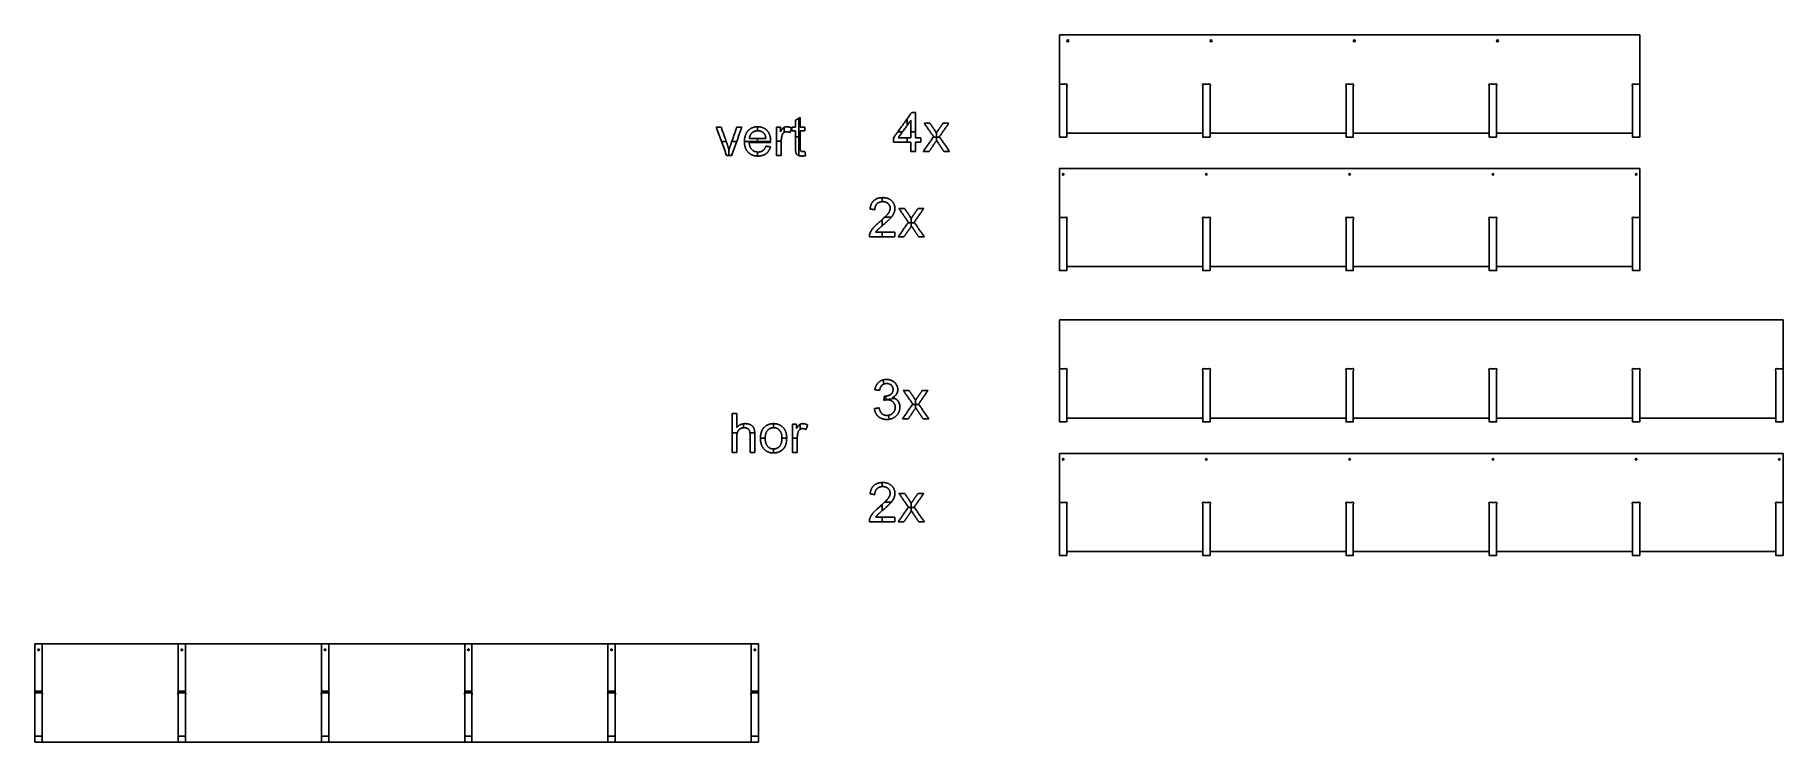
# Model space of a CAD drawing. Header units: millimetres. Extents: x -2413 to 2045, y 155 to 1956.
import ezdxf

# ---------------------------------------------------------------- set-up
doc = ezdxf.new("R2010")
doc.units = ezdxf.units.MM
doc.header["$MEASUREMENT"] = 0
doc.layers.add('Default', color=18, linetype='Continuous', true_color=0x000000)

msp = doc.modelspace()

# ---------------------------------------------------------------- linework, layer by layer
at = {"layer": 'Default'}
for p, q in [((565.5, 1956.5), (200.1, 1956.5)), ((200.1, 1956.5), (200.1, 1831.5)), ((1680.1, 1956.5), (565.5, 1956.5)), ((1680.1, 1831.5), (1680.1, 1956.5)), ((200.1, 1831.5), (214.3, 1831.5)), ((569.8, 1831.5), (579.7, 1831.5)), ((935.2, 1831.5), (945, 1831.5)), ((1300.5, 1831.5), (1310.4, 1831.5)), ((1665.9, 1831.5), (1680.1, 1831.5)), ((218.6, 1827.1), (218.6, 1706.5)), ((565.5, 1706.5), (565.5, 1827.1)), ((584, 1827.1), (584, 1706.5)), ((930.8, 1706.5), (930.8, 1827.1)), ((949.3, 1827.1), (949.3, 1706.5)), ((1296.2, 1706.5), (1296.2, 1827.1)), ((1314.7, 1827.1), (1314.7, 1706.5)), ((1661.6, 1706.5), (1661.6, 1827.1)), ((-473.6, 1739.3, 1), (-473.6, 1739.3)), ((-467.6, 1742.9), (-467.6, 1742.9, 1)), ((-465.2, 1744.4), (-465.2, 1649.2)), ((-465.2, 1744.4, 1), (-465.2, 1649.2, 1)), ((-461.6, 1746.6, 1), (-461.6, 1746.6)), ((-188.6, 1742.9), (-188.6, 1726.2)), ((-188.6, 1742.9, 1), (-188.6, 1726.2, 1)), ((-179.3, 1739.1, 1), (-179.3, 1739.1)), ((-176.9, 1759.2, 1), (-176.9, 1759.2)), ((-172.1, 1759.2), (-172.1, 1759.2, 1)), ((-167.2, 1759.2, 1), (-167.2, 1759.2)), ((-676, 1721.5, 1), (-676, 1721.5)), ((-669.6, 1721.5), (-669.6, 1721.5, 1)), ((-663.2, 1721.5, 1), (-663.2, 1721.5)), ((-623.2, 1721.5, 1), (-623.2, 1721.5)), ((-616.8, 1721.5), (-616.8, 1721.5, 1)), ((-610.4, 1721.5, 1), (-610.4, 1721.5)), ((-594.3, 1712.7), (-594.3, 1712.7, 1)), ((-584.5, 1707), (-584.5, 1707, 1)), ((-570.3, 1722.7), (-570.3, 1712.4)), ((-570.3, 1722.7, 1), (-570.3, 1712.4, 1)), ((-569.9, 1722.7), (-569.9, 1722.7, 1)), ((-569.6, 1712.5), (-569.6, 1712.5, 1)), ((-553.8, 1705.7), (-553.8, 1705.7, 1)), ((-546.1, 1713), (-546.1, 1713, 1)), ((-521.8, 1721.5, 1), (-521.8, 1721.5)), ((-516.7, 1721.5), (-516.7, 1721.5, 1)), ((-511.6, 1721.5, 1), (-511.6, 1721.5)), ((-511.6, 1715.8), (-511.6, 1715.8, 1)), ((-511.6, 1710.1, 1), (-511.6, 1710.1)), ((-507.8, 1701), (-507.8, 1701, 1)), ((-503.8, 1720.2), (-503.8, 1720.2, 1)), ((-503.3, 1707.6), (-503.3, 1707.6, 1)), ((-502.5, 1721), (-502.5, 1708.2)), ((-502.5, 1721, 1), (-502.5, 1708.2, 1)), ((-496.3, 1710), (-496.3, 1710, 1)), ((-495.9, 1722.7), (-495.9, 1722.7, 1)), ((-487.5, 1707.9, 1), (-487.5, 1707.9)), ((-485.4, 1713.5), (-485.4, 1713.5, 1)), ((-483.3, 1719.1, 1), (-483.3, 1719.1)), ((-482.7, 1721.5, 1), (-482.7, 1721.5)), ((-482.7, 1716.7), (-482.7, 1716.7, 1)), ((-482.7, 1711.9, 1), (-482.7, 1711.9)), ((-478.1, 1721.5), (-478.1, 1721.5, 1)), ((-478.1, 1711.9), (-478.1, 1711.9, 1)), ((-473.6, 1730.4), (-473.6, 1730.4, 1)), ((-473.6, 1721.5, 1), (-473.6, 1721.5)), ((-473.6, 1711.9, 1), (-473.6, 1711.9)), ((-473.6, 1697.3), (-461.6, 1697.3)), ((-473.6, 1697.3, 1), (-461.6, 1697.3, 1)), ((-461.6, 1734), (-461.6, 1734, 1)), ((-461.6, 1721.5, 1), (-461.6, 1721.5)), ((-461.6, 1711.9, 1), (-461.6, 1711.9)), ((-455.6, 1721.5), (-455.6, 1721.5, 1)), ((-455.6, 1711.9), (-455.6, 1711.9, 1)), ((-449.5, 1721.5, 1), (-449.5, 1721.5)), ((-449.5, 1716.7), (-449.5, 1716.7, 1)), ((-449.5, 1711.9, 1), (-449.5, 1711.9)), ((-223.3, 1694.8, 1), (-223.3, 1694.8)), ((-212.6, 1709.5), (-200.6, 1709.5)), ((-212.6, 1709.5, 1), (-200.6, 1709.5, 1)), ((-211.2, 1694.8, 1), (-211.2, 1694.8)), ((-200.1, 1727), (-200.1, 1727, 1)), ((-195.2, 1717), (-195.2, 1717, 1)), ((-195.2, 1694.8), (-195.2, 1694.8, 1)), ((-188.6, 1694.8), (-188.6, 1683.3)), ((-188.6, 1694.8, 1), (-188.6, 1683.3, 1)), ((-179.3, 1717), (-179.3, 1717, 1)), ((-179.3, 1709.5), (-167.2, 1709.5)), ((-179.3, 1709.5, 1), (-167.2, 1709.5, 1)), ((-179.3, 1694.8), (-179.3, 1694.8, 1)), ((-167.2, 1727), (-167.2, 1727, 1)), ((-167.2, 1694.8, 1), (-167.2, 1694.8)), ((-160.6, 1694.8), (-160.6, 1694.8, 1)), ((-154, 1694.8, 1), (-154, 1694.8)), ((-145.6, 1732.1, 1), (-145.6, 1732.1)), ((-138.3, 1732.1), (-138.3, 1732.1, 1)), ((-133.4, 1714.7), (-133.4, 1714.7, 1)), ((-131.1, 1732.1, 1), (-131.1, 1732.1)), ((-125, 1723.4), (-125, 1723.4, 1)), ((-122.1, 1696), (-105.8, 1696)), ((-122.1, 1696, 1), (-105.8, 1696, 1)), ((-121.2, 1697.3, 1), (-121.2, 1697.3)), ((-118.9, 1714.7, 1), (-118.9, 1714.7)), ((-116.3, 1710.3), (-116.3, 1710.3, 1)), ((-114.3, 1707.1, 1), (-114.3, 1707.1)), ((-113.9, 1707.6), (-113.9, 1686.8)), ((-113.9, 1707.6, 1), (-113.9, 1686.8, 1)), ((-108.7, 1715), (-108.7, 1715, 1)), ((-106.6, 1697.2, 1), (-106.6, 1697.2)), ((-96.8, 1732.1, 1), (-96.8, 1732.1)), ((-94.4, 1714.7), (-94.4, 1714.7, 1)), ((-89.5, 1732.1), (-89.5, 1732.1, 1)), ((-82.2, 1732.1, 1), (-82.2, 1732.1)), ((218.6, 1706.5), (565.5, 1706.5)), ((584, 1706.5), (930.8, 1706.5)), ((949.3, 1706.5), (1296.2, 1706.5)), ((1314.7, 1706.5), (1661.6, 1706.5)), ((-662.6, 1685.3), (-650.3, 1685.3)), ((-662.6, 1685.3), (-662.6, 1685.3, 1)), ((-662.6, 1685.3, 1), (-650.3, 1685.3, 1)), ((-647.8, 1678.2), (-647.8, 1678.2, 1)), ((-643.2, 1663.6, 1), (-643.2, 1663.6)), ((-643.2, 1663.6), (-643.2, 1649.2)), ((-643.2, 1663.6, 1), (-643.2, 1649.2, 1)), ((-638.7, 1677.4), (-638.7, 1677.4, 1)), ((-635.9, 1685.3), (-623.4, 1685.3)), ((-635.9, 1685.3, 1), (-623.4, 1685.3, 1)), ((-623.4, 1685.3), (-623.4, 1685.3, 1)), ((-603.8, 1684.7), (-603.8, 1684.7, 1)), ((-603.7, 1685.3), (-536.9, 1685.3)), ((-603.7, 1685.3, 1), (-536.9, 1685.3, 1)), ((-594.4, 1657.7), (-594.4, 1657.7, 1)), ((-591.7, 1682.3, 1), (-591.7, 1682.3)), ((-591.1, 1692.6), (-591.1, 1692.6, 1)), ((-584.7, 1664.4), (-584.7, 1664.4, 1)), ((-570.3, 1692.6), (-570.3, 1682.3)), ((-570.3, 1692.6, 1), (-570.3, 1682.3, 1)), ((-570.3, 1658.3), (-570.3, 1648)), ((-570.3, 1658.3, 1), (-570.3, 1648, 1)), ((-570, 1692.6), (-570, 1692.6, 1)), ((-568.9, 1658.2), (-568.9, 1658.2, 1)), ((-564.3, 1682.3), (-564.3, 1682.3, 1)), ((-556.9, 1661.8), (-556.9, 1661.8, 1)), ((-549.1, 1673.3), (-549.1, 1673.3, 1)), ((-548.9, 1692.6, 1), (-548.9, 1692.6)), ((-548.4, 1654.2), (-548.4, 1654.2, 1)), ((-543.2, 1672.4), (-543.2, 1672.4, 1)), ((-537.3, 1671.5, 1), (-537.3, 1671.5)), ((-536.9, 1685.6), (-536.9, 1685.6, 1)), ((-536.9, 1682.3, 1), (-536.9, 1682.3)), ((-521.8, 1686), (-509.8, 1686)), ((-521.8, 1686, 1), (-509.8, 1686, 1)), ((-521.8, 1685.3), (-521.8, 1685.3, 1)), ((-509.8, 1686.8), (-509.8, 1686.8, 1)), ((-473.6, 1670.2), (-473.6, 1670.2, 1)), ((-472.2, 1655.7), (-472.2, 1655.7, 1)), ((-467.1, 1650.1), (-467.1, 1650.1, 1)), ((-461.6, 1669.5), (-461.6, 1669.5, 1)), ((-461, 1662.7), (-461, 1662.7, 1)), ((-458.9, 1660.3), (-458.9, 1660.3, 1)), ((-454.8, 1659.4), (-454.8, 1659.4, 1)), ((-449.5, 1659.8), (-449.5, 1659.8, 1)), ((-448.6, 1654.5), (-448.6, 1654.5, 1)), ((-223.3, 1689.1), (-223.3, 1689.1, 1)), ((-223.3, 1683.3, 1), (-223.3, 1683.3)), ((-201.3, 1683.3), (-201.3, 1683.3, 1)), ((-179.3, 1683.3, 1), (-179.3, 1683.3)), ((-179.3, 1671.6), (-179.3, 1671.6, 1)), ((-179.3, 1659.8), (-179.3, 1659.8, 1)), ((-173.3, 1659.8), (-173.3, 1659.8, 1)), ((-167.2, 1683.3, 1), (-167.2, 1683.3)), ((-167.2, 1671.6), (-167.2, 1671.6, 1)), ((-167.2, 1659.8, 1), (-167.2, 1659.8)), ((-160.6, 1683.3), (-160.6, 1683.3, 1)), ((-154, 1689.1), (-154, 1689.1, 1)), ((-154, 1683.3, 1), (-154, 1683.3)), ((-147.4, 1659.8), (-147.4, 1659.8, 1)), ((-140.1, 1659.8), (-140.1, 1659.8, 1)), ((-134.3, 1678.6), (-134.3, 1678.6, 1)), ((-132.8, 1659.8, 1), (-132.8, 1659.8)), ((-123.2, 1673.6), (-123.2, 1673.6, 1)), ((-113.5, 1687.4, 1), (-113.5, 1687.4)), ((-111.6, 1684.7), (-111.6, 1684.7, 1)), ((-109.7, 1681.9, 1), (-109.7, 1681.9)), ((-102.4, 1670.9), (-102.4, 1670.9, 1)), ((-95, 1659.8, 1), (-95, 1659.8)), ((-93.6, 1678.5), (-93.6, 1678.5, 1)), ((-87.8, 1659.8), (-87.8, 1659.8, 1)), ((-80.5, 1659.8, 1), (-80.5, 1659.8)), ((-649.1, 1649.2), (-649.1, 1649.2, 1)), ((-642.7, 1649.2), (-642.7, 1649.2, 1)), ((-636.3, 1649.2, 1), (-636.3, 1649.2)), ((-569.2, 1648), (-569.2, 1648, 1)), ((-521.8, 1649.2), (-521.8, 1649.2, 1)), ((-515.8, 1649.2), (-515.8, 1649.2, 1)), ((-509.8, 1649.2, 1), (-509.8, 1649.2)), ((-456.9, 1648), (-456.9, 1648, 1)), ((-447.7, 1649.1, 1), (-447.7, 1649.1)), ((565.5, 1616.2), (200.1, 1616.2)), ((200.1, 1616.2), (200.1, 1491.2)), ((1680.1, 1616.2), (565.5, 1616.2)), ((1680.1, 1491.2), (1680.1, 1616.2)), ((-273.6, 1534.6), (-273.6, 1534.6, 1)), ((-265.7, 1526.4), (-265.7, 1526.4, 1)), ((-252.6, 1542), (-252.6, 1531.8)), ((-252.6, 1542, 1), (-252.6, 1531.8, 1)), ((-251.2, 1531.8), (-251.2, 1531.8, 1)), ((-251, 1542), (-251, 1542, 1)), ((-237.4, 1526.9), (-237.4, 1526.9, 1)), ((-228.3, 1534.1), (-228.3, 1534.1, 1)), ((-283.2, 1513.1, 1), (-283.2, 1513.1)), ((-277.2, 1512.2), (-277.2, 1512.2, 1)), ((-271.2, 1511.3, 1), (-271.2, 1511.3)), ((-260.3, 1479.1), (-260.3, 1479.1, 1)), ((-252.6, 1485.8), (-252.6, 1470.1)), ((-252.6, 1485.8, 1), (-252.6, 1470.1, 1)), ((-249.1, 1473.1), (-249.1, 1473.1, 1)), ((-246, 1492), (-229.3, 1492)), ((-246, 1492, 1), (-229.3, 1492, 1)), ((-238.2, 1500.3), (-238.2, 1500.3, 1)), ((-232, 1514.9), (-232, 1514.9, 1)), ((-230.5, 1490.6), (-230.5, 1490.6, 1)), ((-222.4, 1502.7), (-222.4, 1502.7, 1)), ((-220, 1514.4), (-220, 1514.4, 1)), ((-209.8, 1514.3, 1), (-209.8, 1514.3)), ((-202.5, 1514.3), (-202.5, 1514.3, 1)), ((-197.6, 1496.9), (-197.6, 1496.9, 1)), ((-195.2, 1514.3, 1), (-195.2, 1514.3)), ((-189.2, 1505.6), (-189.2, 1505.6, 1)), ((-186.3, 1478.2), (-170, 1478.2)), ((-186.3, 1478.2, 1), (-170, 1478.2, 1)), ((-185.4, 1479.4, 1), (-185.4, 1479.4)), ((-183.1, 1496.9, 1), (-183.1, 1496.9)), ((-180.5, 1492.5), (-180.5, 1492.5, 1)), ((-178.5, 1489.3, 1), (-178.5, 1489.3)), ((-178.1, 1489.8), (-178.1, 1469)), ((-178.1, 1489.8, 1), (-178.1, 1469, 1)), ((-172.9, 1497.2), (-172.9, 1497.2, 1)), ((-170.8, 1479.4, 1), (-170.8, 1479.4)), ((-161, 1514.3, 1), (-161, 1514.3)), ((-158.6, 1496.9), (-158.6, 1496.9, 1)), ((-153.7, 1514.3), (-153.7, 1514.3, 1)), ((-146.4, 1514.3, 1), (-146.4, 1514.3)), ((200.1, 1491.2), (214.3, 1491.2)), ((218.6, 1486.9), (218.6, 1366.2)), ((565.5, 1366.2), (565.5, 1486.9)), ((569.8, 1491.2), (579.7, 1491.2)), ((584, 1486.9), (584, 1366.2)), ((930.8, 1366.2), (930.8, 1486.9)), ((935.2, 1491.2), (945, 1491.2)), ((949.3, 1486.9), (949.3, 1366.2)), ((1296.2, 1366.2), (1296.2, 1486.9)), ((1300.5, 1491.2), (1310.4, 1491.2)), ((1314.7, 1486.9), (1314.7, 1366.2)), ((1661.6, 1366.2), (1661.6, 1486.9)), ((1665.9, 1491.2), (1680.1, 1491.2)), ((-285.1, 1442, 1), (-285.1, 1442)), ((-283.7, 1450.6), (-283.7, 1450.6, 1)), ((-275.9, 1464), (-275.9, 1464, 1)), ((-268.9, 1454.1, 1), (-268.9, 1454.1)), ((-263.3, 1460.7), (-263.3, 1460.7, 1)), ((-252.6, 1454.1), (-252.6, 1442)), ((-252.6, 1454.1, 1), (-252.6, 1442, 1)), ((-252.5, 1442), (-252.5, 1442, 1)), ((-244.4, 1454.1), (-244.4, 1454.1, 1)), ((-220, 1454.1), (-220, 1454.1, 1)), ((-220, 1448.1), (-220, 1448.1, 1)), ((-220, 1442, 1), (-220, 1442)), ((-211.6, 1442), (-211.6, 1442, 1)), ((-204.3, 1442), (-204.3, 1442, 1)), ((-198.5, 1460.7), (-198.5, 1460.7, 1)), ((-197, 1442, 1), (-197, 1442)), ((-187.4, 1455.8), (-187.4, 1455.8, 1)), ((-177.7, 1469.6, 1), (-177.7, 1469.6)), ((-175.8, 1466.9), (-175.8, 1466.9, 1)), ((-173.9, 1464.1, 1), (-173.9, 1464.1)), ((-166.6, 1453.1), (-166.6, 1453.1, 1)), ((-159.2, 1442, 1), (-159.2, 1442)), ((-157.8, 1460.7), (-157.8, 1460.7, 1)), ((-151.9, 1442), (-151.9, 1442, 1)), ((-144.7, 1442, 1), (-144.7, 1442)), ((218.6, 1366.2), (565.5, 1366.2)), ((584, 1366.2), (930.8, 1366.2)), ((949.3, 1366.2), (1296.2, 1366.2)), ((1314.7, 1366.2), (1661.6, 1366.2)), ((565.5, 1230.4), (200.1, 1230.4)), ((200.1, 1230.4), (200.1, 1105.4)), ((2045.5, 1230.4), (565.5, 1230.4)), ((2045.5, 1105.4), (2045.5, 1230.4)), ((-261, 1071.9), (-261, 1071.9, 1)), ((-249.6, 1077.7), (-248, 1067.1)), ((-249.6, 1077.7, 1), (-248, 1067.1, 1)), ((-241.4, 1078.6), (-241.4, 1078.6, 1)), ((-226.6, 1075.1), (-226.6, 1075.1, 1)), ((200.1, 1105.4), (214.3, 1105.4)), ((218.6, 1101.1), (218.6, 980.4)), ((565.5, 980.4), (565.5, 1101.1)), ((569.8, 1105.4), (579.7, 1105.4)), ((584, 1101.1), (584, 980.4)), ((930.8, 980.4), (930.8, 1101.1)), ((935.2, 1105.4), (945, 1105.4)), ((949.3, 1101.1), (949.3, 980.4)), ((1296.2, 980.4), (1296.2, 1101.1)), ((1300.5, 1105.4), (1310.4, 1105.4)), ((1314.7, 1101.1), (1314.7, 980.4)), ((1661.6, 980.4), (1661.6, 1101.1)), ((1665.9, 1105.4), (1675.8, 1105.4)), ((1680.1, 1101.1), (1680.1, 980.4)), ((2027, 980.4), (2027, 1101.1)), ((2031.3, 1105.4), (2045.5, 1105.4)), ((-271, 1052.7, 1), (-271, 1052.7)), ((-265, 1051.8), (-265, 1051.8, 1)), ((-259, 1050.9, 1), (-259, 1050.9)), ((-252.9, 1064), (-252.9, 1064, 1)), ((-248, 1025.6, 1), (-248, 1025.6)), ((-247.9, 1026.5), (-220.7, 1030.6)), ((-247.9, 1026.5, 1), (-220.7, 1030.6, 1)), ((-247.3, 1031), (-247.3, 1031, 1)), ((-246.6, 1036.5, 1), (-246.6, 1036.5)), ((-244.6, 1036.3), (-244.6, 1036.3, 1)), ((-243.4, 1036.4), (-241.9, 1026.8)), ((-243.4, 1036.4, 1), (-241.9, 1026.8, 1)), ((-241, 1068.4), (-241, 1068.4, 1)), ((-239.2, 1027), (-239.2, 1027, 1)), ((-230.8, 1040.4), (-230.8, 1040.4, 1)), ((-229.2, 1064), (-229.2, 1064, 1)), ((-226.3, 1032.5, 1), (-226.3, 1032.5)), ((-224.6, 1052.9), (-224.6, 1052.9, 1)), ((-216.2, 1065.6), (-216.2, 1065.6, 1)), ((-216, 1040.9), (-216, 1040.9, 1)), ((-212.6, 1052.7), (-212.6, 1052.7, 1)), ((-198.7, 1050.9, 1), (-198.7, 1050.9)), ((-191.5, 1050.9), (-191.5, 1050.9, 1)), ((-186.5, 1033.5), (-186.5, 1033.5, 1)), ((-184.2, 1050.9, 1), (-184.2, 1050.9)), ((-178.1, 1042.2), (-178.1, 1042.2, 1)), ((-172.1, 1033.5, 1), (-172.1, 1033.5)), ((-169.5, 1029.1), (-169.5, 1029.1, 1)), ((-167.5, 1025.9, 1), (-167.5, 1025.9)), ((-167.1, 1026.4), (-167.1, 1005.6)), ((-167.1, 1026.4, 1), (-167.1, 1005.6, 1)), ((-161.9, 1033.8), (-161.9, 1033.8, 1)), ((-149.9, 1050.9, 1), (-149.9, 1050.9)), ((-147.6, 1033.5), (-147.6, 1033.5, 1)), ((-142.7, 1050.9), (-142.7, 1050.9, 1)), ((-135.4, 1050.9, 1), (-135.4, 1050.9)), ((-635.1, 992, 1), (-635.1, 992)), ((-629.1, 992), (-629.1, 992, 1)), ((-623.1, 992, 1), (-623.1, 992)), ((-272.2, 1004.5), (-272.2, 1004.5, 1)), ((-266.2, 1005.4), (-266.2, 1005.4, 1)), ((-262.4, 984.5), (-262.4, 984.5, 1)), ((-260.2, 1006.3, 1), (-260.2, 1006.3)), ((-253, 991.6), (-253, 991.6, 1)), ((-240.2, 987.1), (-240.2, 987.1, 1)), ((-236, 987.4), (-234.5, 977.3)), ((-236, 987.4, 1), (-234.5, 977.3, 1)), ((-225.2, 993), (-225.2, 993, 1)), ((-224.8, 1021.5), (-224.8, 1021.5, 1)), ((-219.2, 1007.7), (-219.2, 1007.7, 1)), ((-216.7, 985.9), (-216.7, 985.9, 1)), ((-212.3, 1024), (-212.3, 1024, 1)), ((-207.2, 1008), (-207.2, 1008, 1)), ((-187.4, 997.3), (-187.4, 997.3, 1)), ((-176.3, 992.4), (-176.3, 992.4, 1)), ((-175.2, 1014.8), (-159, 1014.8)), ((-175.2, 1014.8, 1), (-159, 1014.8, 1)), ((-174.3, 1016.1, 1), (-174.3, 1016.1)), ((-166.7, 1006.2, 1), (-166.7, 1006.2)), ((-164.8, 1003.5), (-164.8, 1003.5, 1)), ((-162.9, 1000.7, 1), (-162.9, 1000.7)), ((-159.8, 1016, 1), (-159.8, 1016)), ((-155.5, 989.7), (-155.5, 989.7, 1)), ((-146.7, 997.3), (-146.7, 997.3, 1)), ((-635.1, 942.3), (-622.1, 942.3)), ((-635.1, 942.3), (-635.1, 942.3, 1)), ((-635.1, 942.3, 1), (-622.1, 942.3, 1)), ((-623.1, 974.2), (-623.1, 974.2, 1)), ((-623.1, 956.5, 1), (-623.1, 956.5)), ((-621.1, 945.4), (-621.1, 945.4, 1)), ((-614.4, 953.1), (-614.4, 953.1, 1)), ((-606.2, 965.8), (-606.2, 955.8)), ((-606.2, 965.8, 1), (-606.2, 955.8, 1)), ((-604.3, 955.9), (-604.3, 955.9, 1)), ((-601.8, 966.1), (-601.8, 966.1, 1)), ((-593.3, 951.7), (-593.3, 951.7, 1)), ((-589.6, 942.3), (-577.4, 942.3)), ((-589.6, 942.3, 1), (-577.4, 942.3, 1)), ((-589.3, 938.4), (-589.3, 938.4, 1)), ((-588.1, 963), (-588.1, 963, 1)), ((-579.8, 954.3), (-579.8, 954.3, 1)), ((-577.3, 938.2), (-577.3, 938.2, 1)), ((-551.8, 958.2), (-551.8, 958.2, 1)), ((-544.7, 949.1), (-544.7, 949.1, 1)), ((-529.4, 966.1), (-529.4, 955.9)), ((-529.4, 966.1), (-529.4, 966.1, 1)), ((-529.4, 966.1, 1), (-529.4, 955.9, 1)), ((-529.4, 955.9), (-529.4, 955.9, 1)), ((-514.1, 949.1), (-514.1, 949.1, 1)), ((-505.3, 956.5), (-505.3, 956.5, 1)), ((-480.9, 964.9, 1), (-480.9, 964.9)), ((-475.8, 964.9), (-475.8, 964.9, 1)), ((-470.7, 964.9, 1), (-470.7, 964.9)), ((-470.7, 959.2), (-470.7, 959.2, 1)), ((-470.7, 953.5, 1), (-470.7, 953.5)), ((-466.9, 944.4), (-466.9, 944.4, 1)), ((-462.9, 963.7), (-462.9, 963.7, 1)), ((-462.4, 951.1), (-462.4, 951.1, 1)), ((-461.6, 964.4), (-461.6, 951.6)), ((-461.6, 964.4, 1), (-461.6, 951.6, 1)), ((-455.4, 953.5), (-455.4, 953.5, 1)), ((-455, 966.1), (-455, 966.1, 1)), ((-446.6, 951.3, 1), (-446.6, 951.3)), ((-444.5, 956.9), (-444.5, 956.9, 1)), ((-442.4, 962.5, 1), (-442.4, 962.5)), ((-240.6, 976.8), (-240.6, 976.8, 1)), ((-200.5, 978.6), (-200.5, 978.6, 1)), ((-193.3, 978.6), (-193.3, 978.6, 1)), ((-186, 978.6, 1), (-186, 978.6)), ((-148.2, 978.6, 1), (-148.2, 978.6)), ((-140.9, 978.6), (-140.9, 978.6, 1)), ((-133.7, 978.6, 1), (-133.7, 978.6)), ((218.6, 980.4), (565.5, 980.4)), ((584, 980.4), (930.8, 980.4)), ((949.3, 980.4), (1296.2, 980.4)), ((1314.7, 980.4), (1661.6, 980.4)), ((1680.1, 980.4), (2027, 980.4)), ((-635.1, 892.6), (-635.1, 892.6, 1)), ((-629.1, 892.6), (-629.1, 892.6, 1)), ((-623.1, 932.1), (-623.1, 932.1, 1)), ((-623.1, 892.6, 1), (-623.1, 892.6)), ((-589.3, 892.6, 1), (-589.3, 892.6)), ((-583.3, 892.6), (-583.3, 892.6, 1)), ((-577.3, 892.6, 1), (-577.3, 892.6)), ((-562.8, 928.8), (-562.8, 928.8, 1)), ((-562.8, 928.8), (-550.8, 928.8)), ((-562.8, 928.8, 1), (-550.8, 928.8, 1)), ((-553.6, 901), (-553.6, 901, 1)), ((-550.8, 928.8), (-550.8, 928.8, 1)), ((-544.7, 908.4), (-544.7, 908.4, 1)), ((-529.4, 901.7), (-529.4, 891.4)), ((-529.4, 901.7), (-529.4, 901.7, 1)), ((-529.4, 901.7, 1), (-529.4, 891.4, 1)), ((-514.1, 908.5), (-514.1, 908.5, 1)), ((-512.1, 895.8), (-512.1, 895.8, 1)), ((-508, 929.2), (-508, 929.2, 1)), ((-508, 928.8), (-496, 928.8)), ((-508, 928.8, 1), (-496, 928.8, 1)), ((-500.1, 908.1), (-500.1, 908.1, 1)), ((-496, 929.8), (-496, 929.8, 1)), ((-480.9, 929.4), (-468.9, 929.4)), ((-480.9, 929.4, 1), (-468.9, 929.4, 1)), ((-480.9, 928.8), (-480.9, 928.8, 1)), ((-480.9, 892.6), (-480.9, 892.6, 1)), ((-474.9, 892.6), (-474.9, 892.6, 1)), ((-468.9, 930.2), (-468.9, 930.2, 1)), ((-468.9, 892.6, 1), (-468.9, 892.6)), ((-529.4, 891.4), (-529.4, 891.4, 1)), ((565.5, 890.2), (200.1, 890.2)), ((200.1, 890.2), (200.1, 765.2)), ((2045.5, 890.2), (565.5, 890.2)), ((2045.5, 765.2), (2045.5, 890.2)), ((-273.6, 808.6), (-273.6, 808.6, 1)), ((-252.6, 816), (-252.6, 805.7)), ((-252.6, 816, 1), (-252.6, 805.7, 1)), ((-251.2, 805.8), (-251.2, 805.8, 1)), ((-251, 816), (-251, 816, 1)), ((-228.3, 808.1), (-228.3, 808.1, 1)), ((-283.2, 787.1, 1), (-283.2, 787.1)), ((-277.2, 786.2), (-277.2, 786.2, 1)), ((-271.2, 785.3, 1), (-271.2, 785.3)), ((-265.7, 800.3), (-265.7, 800.3, 1)), ((-252.6, 759.8), (-252.6, 744.1)), ((-252.6, 759.8, 1), (-252.6, 744.1, 1)), ((-246, 766), (-229.3, 766)), ((-246, 766, 1), (-229.3, 766, 1)), ((-238.2, 774.3), (-238.2, 774.3, 1)), ((-237.4, 800.9), (-237.4, 800.9, 1)), ((-232, 788.9), (-232, 788.9, 1)), ((-230.5, 764.6), (-230.5, 764.6, 1)), ((-222.4, 776.7), (-222.4, 776.7, 1)), ((-220, 788.4), (-220, 788.4, 1)), ((-209.8, 788.3, 1), (-209.8, 788.3)), ((-202.5, 788.3), (-202.5, 788.3, 1)), ((-197.6, 770.9), (-197.6, 770.9, 1)), ((-195.2, 788.3, 1), (-195.2, 788.3)), ((-189.2, 779.6), (-189.2, 779.6, 1)), ((-183.1, 770.9, 1), (-183.1, 770.9)), ((-180.5, 766.5), (-180.5, 766.5, 1)), ((-178.5, 763.3, 1), (-178.5, 763.3)), ((-178.1, 763.8), (-178.1, 743)), ((-178.1, 763.8, 1), (-178.1, 743, 1)), ((-172.9, 771.2), (-172.9, 771.2, 1)), ((-161, 788.3, 1), (-161, 788.3)), ((-158.6, 770.8), (-158.6, 770.8, 1)), ((-153.7, 788.3), (-153.7, 788.3, 1)), ((-146.4, 788.3, 1), (-146.4, 788.3)), ((200.1, 765.2), (214.3, 765.2)), ((218.6, 760.8), (218.6, 640.2)), ((565.5, 640.2), (565.5, 760.8)), ((569.8, 765.2), (579.7, 765.2)), ((584, 760.8), (584, 640.2)), ((930.8, 640.2), (930.8, 760.8)), ((935.2, 765.2), (945, 765.2)), ((949.3, 760.8), (949.3, 640.2)), ((1296.2, 640.2), (1296.2, 760.8)), ((1300.5, 765.2), (1310.4, 765.2)), ((1314.7, 760.8), (1314.7, 640.2)), ((1661.6, 640.2), (1661.6, 760.8)), ((1665.9, 765.2), (1675.8, 765.2)), ((1680.1, 760.8), (1680.1, 640.2)), ((2027, 640.2), (2027, 760.8)), ((2031.3, 765.2), (2045.5, 765.2)), ((-285.1, 716, 1), (-285.1, 716)), ((-283.7, 724.6), (-283.7, 724.6, 1)), ((-275.9, 738), (-275.9, 738, 1)), ((-268.9, 728.1, 1), (-268.9, 728.1)), ((-263.3, 734.7), (-263.3, 734.7, 1)), ((-260.3, 753), (-260.3, 753, 1)), ((-252.6, 728.1), (-252.6, 716)), ((-252.6, 728.1, 1), (-252.6, 716, 1)), ((-252.5, 716), (-252.5, 716, 1)), ((-249.1, 747.1), (-249.1, 747.1, 1)), ((-244.4, 728.1), (-244.4, 728.1, 1)), ((-220, 728.1), (-220, 728.1, 1)), ((-220, 722), (-220, 722, 1)), ((-220, 716, 1), (-220, 716)), ((-211.6, 716), (-211.6, 716, 1)), ((-204.3, 716), (-204.3, 716, 1)), ((-198.5, 734.7), (-198.5, 734.7, 1)), ((-197, 716, 1), (-197, 716)), ((-187.4, 729.8), (-187.4, 729.8, 1)), ((-186.3, 752.2), (-170, 752.2)), ((-186.3, 752.2, 1), (-170, 752.2, 1)), ((-185.4, 753.4, 1), (-185.4, 753.4)), ((-177.7, 743.6, 1), (-177.7, 743.6)), ((-175.8, 740.8), (-175.8, 740.8, 1)), ((-173.9, 738.1, 1), (-173.9, 738.1)), ((-170.8, 753.4, 1), (-170.8, 753.4)), ((-166.6, 727.1), (-166.6, 727.1, 1)), ((-159.2, 716, 1), (-159.2, 716)), ((-157.8, 734.7), (-157.8, 734.7, 1)), ((-151.9, 716), (-151.9, 716, 1)), ((-144.7, 716, 1), (-144.7, 716)), ((218.6, 640.2), (565.5, 640.2)), ((584, 640.2), (930.8, 640.2)), ((949.3, 640.2), (1296.2, 640.2)), ((1314.7, 640.2), (1661.6, 640.2)), ((1680.1, 640.2), (2027, 640.2))]:
    msp.add_line(p, q, dxfattribs=at)
for points in [[(214.3, 1831.5), (200.1, 1831.5), (200.1, 1696.5), (218.6, 1696.5), (218.6, 1827.1)], [(569.8, 1831.5), (579.7, 1831.5)], [(935.2, 1831.5), (945, 1831.5)], [(1300.5, 1831.5), (1310.4, 1831.5)], [(1665.9, 1831.5), (1680.1, 1831.5), (1680.1, 1696.5), (1661.6, 1696.5), (1661.6, 1827.1)], [(584, 1827.1), (584, 1696.5), (565.5, 1696.5), (565.5, 1827.1)], [(949.3, 1827.1), (949.3, 1696.5), (930.8, 1696.5), (930.8, 1827.1)], [(1314.7, 1827.1), (1314.7, 1696.5), (1296.2, 1696.5), (1296.2, 1827.1)], [(214.3, 1491.2), (200.1, 1491.2), (200.1, 1356.2), (218.6, 1356.2), (218.6, 1486.9)], [(584, 1486.9), (584, 1356.2), (565.5, 1356.2), (565.5, 1486.9)], [(569.8, 1491.2), (579.7, 1491.2)], [(949.3, 1486.9), (949.3, 1356.2), (930.8, 1356.2), (930.8, 1486.9)], [(935.2, 1491.2), (945, 1491.2)], [(1314.7, 1486.9), (1314.7, 1356.2), (1296.2, 1356.2), (1296.2, 1486.9)], [(1300.5, 1491.2), (1310.4, 1491.2)], [(1665.9, 1491.2), (1680.1, 1491.2), (1680.1, 1356.2), (1661.6, 1356.2), (1661.6, 1486.9)], [(214.3, 1105.4), (200.1, 1105.4), (200.1, 970.4), (218.6, 970.4), (218.6, 1101.1)], [(584, 1101.1), (584, 970.4), (565.5, 970.4), (565.5, 1101.1)], [(569.8, 1105.4), (579.7, 1105.4)], [(949.3, 1101.1), (949.3, 970.4), (930.8, 970.4), (930.8, 1101.1)], [(935.2, 1105.4), (945, 1105.4)], [(1314.7, 1101.1), (1314.7, 970.4), (1296.2, 970.4), (1296.2, 1101.1)], [(1300.5, 1105.4), (1310.4, 1105.4)], [(1680.1, 1101.1), (1680.1, 970.4), (1661.6, 970.4), (1661.6, 1101.1)], [(1665.9, 1105.4), (1675.8, 1105.4)], [(2031.3, 1105.4), (2045.5, 1105.4), (2045.5, 970.4), (2027, 970.4), (2027, 1101.1)], [(214.3, 765.2), (200.1, 765.2), (200.1, 630.2), (218.6, 630.2), (218.6, 760.8)], [(584, 760.8), (584, 630.2), (565.5, 630.2), (565.5, 760.8)], [(569.8, 765.2), (579.7, 765.2)], [(949.3, 760.8), (949.3, 630.2), (930.8, 630.2), (930.8, 760.8)], [(935.2, 765.2), (945, 765.2)], [(1314.7, 760.8), (1314.7, 630.2), (1296.2, 630.2), (1296.2, 760.8)], [(1300.5, 765.2), (1310.4, 765.2)], [(1680.1, 760.8), (1680.1, 630.2), (1661.6, 630.2), (1661.6, 760.8)], [(1665.9, 765.2), (1675.8, 765.2)], [(2031.3, 765.2), (2045.5, 765.2), (2045.5, 630.2), (2027, 630.2), (2027, 760.8)]]:
    msp.add_lwpolyline(points, dxfattribs=at)
for centre, radius in [((221.2, 1941.5), 2.5), ((586.6, 1941.5), 2.5), ((951.9, 1941.5), 2.5), ((1317.3, 1941.5), 2.5), ((209.3, 1601.2), 2), ((574.7, 1601.2), 2), ((940.1, 1601.2), 2), ((1305.5, 1601.2), 2), ((1670.8, 1601.2), 2), ((209.3, 875.2), 2), ((574.7, 875.2), 2), ((940.1, 875.2), 2), ((1305.5, 875.2), 2), ((1670.8, 875.2), 2), ((2036.2, 875.2), 2)]:
    msp.add_circle(centre, radius, dxfattribs=at)
for centre, start, end in [((216.4, 1829.3), 315, 135), ((216.4, 1829.3), 315, 135), ((567.6, 1829.3), 45, 225), ((567.6, 1829.3), 45, 225), ((581.8, 1829.3), 315, 135), ((581.8, 1829.3), 315, 135), ((933, 1829.3), 45, 225), ((933, 1829.3), 45, 225), ((947.2, 1829.3), 315, 135), ((947.2, 1829.3), 315, 135), ((1298.4, 1829.3), 45, 225), ((1298.4, 1829.3), 45, 225), ((1312.6, 1829.3), 315, 135), ((1312.6, 1829.3), 315, 135), ((1663.7, 1829.3), 45, 225), ((1663.7, 1829.3), 45, 225), ((216.4, 1489), 315, 135), ((216.4, 1489), 315, 135), ((567.6, 1489), 45, 225), ((567.6, 1489), 45, 225), ((581.8, 1489), 315, 135), ((581.8, 1489), 315, 135), ((933, 1489), 45, 225), ((933, 1489), 45, 225), ((947.2, 1489), 315, 135), ((947.2, 1489), 315, 135), ((1298.4, 1489), 45, 225), ((1298.4, 1489), 45, 225), ((1312.6, 1489), 315, 135), ((1312.6, 1489), 315, 135), ((1663.7, 1489), 45, 225), ((1663.7, 1489), 45, 225), ((216.4, 1103.3), 315, 135), ((216.4, 1103.3), 315, 135), ((567.6, 1103.3), 45, 225), ((567.6, 1103.3), 45, 225), ((581.8, 1103.3), 315, 135), ((581.8, 1103.3), 315, 135), ((933, 1103.3), 45, 225), ((933, 1103.3), 45, 225), ((947.2, 1103.3), 315, 135), ((947.2, 1103.3), 315, 135), ((1298.4, 1103.3), 45, 225), ((1298.4, 1103.3), 45, 225), ((1312.6, 1103.3), 315, 135), ((1312.6, 1103.3), 315, 135), ((1663.7, 1103.3), 45, 225), ((1663.7, 1103.3), 45, 225), ((1677.9, 1103.3), 315, 135), ((1677.9, 1103.3), 315, 135), ((2029.1, 1103.3), 45, 225), ((2029.1, 1103.3), 45, 225), ((216.4, 763), 315, 135), ((216.4, 763), 315, 135), ((567.6, 763), 45, 225), ((567.6, 763), 45, 225), ((581.8, 763), 315, 135), ((581.8, 763), 315, 135), ((933, 763), 45, 225), ((933, 763), 45, 225), ((947.2, 763), 315, 135), ((947.2, 763), 315, 135), ((1298.4, 763), 45, 225), ((1298.4, 763), 45, 225), ((1312.6, 763), 315, 135), ((1312.6, 763), 315, 135), ((1663.7, 763), 45, 225), ((1663.7, 763), 45, 225), ((1677.9, 763), 315, 135), ((1677.9, 763), 315, 135), ((2029.1, 763), 45, 225), ((2029.1, 763), 45, 225)]:
    msp.add_arc(centre, 3.05, start, end, dxfattribs=at)
for points in [[(-473.6, 1739.3), (-467.6, 1742.9), (-461.6, 1746.6)], [(-473.6, 1739.3, 1), (-467.6, 1742.9, 1), (-461.6, 1746.6, 1)], [(-461.6, 1746.6, 0.5), (-467.6, 1742.9, 0.5), (-473.6, 1739.3, 0.5)], [(-473.6, 1721.5), (-473.6, 1730.4), (-473.6, 1739.3)], [(-473.6, 1721.5, 1), (-473.6, 1730.4, 1), (-473.6, 1739.3, 1)], [(-473.6, 1739.3, 0.5), (-473.6, 1730.4, 0.5), (-473.6, 1721.5, 0.5)], [(-461.6, 1746.6), (-461.6, 1734), (-461.6, 1721.5)], [(-461.6, 1746.6, 1), (-461.6, 1734, 1), (-461.6, 1721.5, 1)], [(-461.6, 1721.5, 0.5), (-461.6, 1734, 0.5), (-461.6, 1746.6, 0.5)], [(-223.3, 1694.8), (-200.1, 1727), (-176.9, 1759.2)], [(-223.3, 1694.8, 1), (-200.1, 1727, 1), (-176.9, 1759.2, 1)], [(-176.9, 1759.2, 0.5), (-200.1, 1727, 0.5), (-223.3, 1694.8, 0.5)], [(-211.2, 1694.8), (-195.2, 1717), (-179.3, 1739.1)], [(-179.3, 1739.1, 1), (-195.2, 1717, 1), (-211.2, 1694.8, 1)], [(-211.2, 1694.8, 0.5), (-195.2, 1717, 0.5), (-179.3, 1739.1, 0.5)], [(-179.3, 1739.1), (-179.3, 1717), (-179.3, 1694.8)], [(-179.3, 1694.8, 1), (-179.3, 1717, 1), (-179.3, 1739.1, 1)], [(-179.3, 1739.1, 0.5), (-179.3, 1717, 0.5), (-179.3, 1694.8, 0.5)], [(-176.9, 1759.2), (-172.1, 1759.2), (-167.2, 1759.2)], [(-176.9, 1759.2, 1), (-172.1, 1759.2, 1), (-167.2, 1759.2, 1)], [(-167.2, 1759.2, 0.5), (-172.1, 1759.2, 0.5), (-176.9, 1759.2, 0.5)], [(-167.2, 1759.2), (-167.2, 1727), (-167.2, 1694.8)], [(-167.2, 1759.2, 1), (-167.2, 1727, 1), (-167.2, 1694.8, 1)], [(-167.2, 1694.8, 0.5), (-167.2, 1727, 0.5), (-167.2, 1759.2, 0.5)], [(-649.1, 1649.2), (-662.6, 1685.3), (-676, 1721.5)], [(-676, 1721.5), (-669.6, 1721.5), (-663.2, 1721.5)], [(-649.1, 1649.2, 1), (-662.6, 1685.3, 1), (-676, 1721.5, 1)], [(-676, 1721.5, 1), (-669.6, 1721.5, 1), (-663.2, 1721.5, 1)], [(-676, 1721.5, 0.5), (-662.6, 1685.3, 0.5), (-649.1, 1649.2, 0.5)], [(-663.2, 1721.5, 0.5), (-669.6, 1721.5, 0.5), (-676, 1721.5, 0.5)], [(-610.4, 1721.5), (-623.4, 1685.3), (-636.3, 1649.2)], [(-610.4, 1721.5, 1), (-623.4, 1685.3, 1), (-636.3, 1649.2, 1)], [(-636.3, 1649.2, 0.5), (-623.4, 1685.3, 0.5), (-610.4, 1721.5, 0.5)], [(-623.2, 1721.5), (-616.8, 1721.5), (-610.4, 1721.5)], [(-623.2, 1721.5, 1), (-616.8, 1721.5, 1), (-610.4, 1721.5, 1)], [(-610.4, 1721.5, 0.5), (-616.8, 1721.5, 0.5), (-623.2, 1721.5, 0.5)], [(-521.8, 1649.2), (-521.8, 1685.3), (-521.8, 1721.5)], [(-521.8, 1721.5), (-516.7, 1721.5), (-511.6, 1721.5)], [(-521.8, 1649.2, 1), (-521.8, 1685.3, 1), (-521.8, 1721.5, 1)], [(-521.8, 1721.5, 1), (-516.7, 1721.5, 1), (-511.6, 1721.5, 1)], [(-521.8, 1721.5, 0.5), (-521.8, 1685.3, 0.5), (-521.8, 1649.2, 0.5)], [(-511.6, 1721.5, 0.5), (-516.7, 1721.5, 0.5), (-521.8, 1721.5, 0.5)], [(-511.6, 1721.5), (-511.6, 1715.8), (-511.6, 1710.1)], [(-511.6, 1721.5, 1), (-511.6, 1715.8, 1), (-511.6, 1710.1, 1)], [(-511.6, 1710.1, 0.5), (-511.6, 1715.8, 0.5), (-511.6, 1721.5, 0.5)], [(-483.3, 1719.1), (-485.4, 1713.5), (-487.5, 1707.9)], [(-483.3, 1719.1, 1), (-485.4, 1713.5, 1), (-487.5, 1707.9, 1)], [(-487.5, 1707.9, 0.5), (-485.4, 1713.5, 0.5), (-483.3, 1719.1, 0.5)], [(-482.7, 1721.5), (-478.1, 1721.5), (-473.6, 1721.5)], [(-482.7, 1711.9), (-482.7, 1716.7), (-482.7, 1721.5)], [(-482.7, 1711.9, 1), (-482.7, 1716.7, 1), (-482.7, 1721.5, 1)], [(-482.7, 1721.5, 1), (-478.1, 1721.5, 1), (-473.6, 1721.5, 1)], [(-482.7, 1721.5, 0.5), (-482.7, 1716.7, 0.5), (-482.7, 1711.9, 0.5)], [(-473.6, 1721.5, 0.5), (-478.1, 1721.5, 0.5), (-482.7, 1721.5, 0.5)], [(-473.6, 1711.9), (-478.1, 1711.9), (-482.7, 1711.9)], [(-473.6, 1711.9, 1), (-478.1, 1711.9, 1), (-482.7, 1711.9, 1)], [(-482.7, 1711.9, 0.5), (-478.1, 1711.9, 0.5), (-473.6, 1711.9, 0.5)], [(-461.6, 1721.5), (-455.6, 1721.5), (-449.5, 1721.5)], [(-461.6, 1721.5, 1), (-455.6, 1721.5, 1), (-449.5, 1721.5, 1)], [(-449.5, 1721.5, 0.5), (-455.6, 1721.5, 0.5), (-461.6, 1721.5, 0.5)], [(-449.5, 1711.9), (-455.6, 1711.9), (-461.6, 1711.9)], [(-449.5, 1711.9, 1), (-455.6, 1711.9, 1), (-461.6, 1711.9, 1)], [(-461.6, 1711.9, 0.5), (-455.6, 1711.9, 0.5), (-449.5, 1711.9, 0.5)], [(-449.5, 1721.5), (-449.5, 1716.7), (-449.5, 1711.9)], [(-449.5, 1721.5, 1), (-449.5, 1716.7, 1), (-449.5, 1711.9, 1)], [(-449.5, 1711.9, 0.5), (-449.5, 1716.7, 0.5), (-449.5, 1721.5, 0.5)], [(-223.3, 1683.3), (-223.3, 1689.1), (-223.3, 1694.8)], [(-223.3, 1683.3, 1), (-223.3, 1689.1, 1), (-223.3, 1694.8, 1)], [(-223.3, 1694.8, 0.5), (-223.3, 1689.1, 0.5), (-223.3, 1683.3, 0.5)], [(-179.3, 1694.8), (-195.2, 1694.8), (-211.2, 1694.8)], [(-211.2, 1694.8, 1), (-195.2, 1694.8, 1), (-179.3, 1694.8, 1)], [(-179.3, 1694.8, 0.5), (-195.2, 1694.8, 0.5), (-211.2, 1694.8, 0.5)], [(-167.2, 1694.8), (-160.6, 1694.8), (-154, 1694.8)], [(-167.2, 1694.8, 1), (-160.6, 1694.8, 1), (-154, 1694.8, 1)], [(-154, 1694.8, 0.5), (-160.6, 1694.8, 0.5), (-167.2, 1694.8, 0.5)], [(-154, 1694.8), (-154, 1689.1), (-154, 1683.3)], [(-154, 1694.8, 1), (-154, 1689.1, 1), (-154, 1683.3, 1)], [(-154, 1683.3, 0.5), (-154, 1689.1, 0.5), (-154, 1694.8, 0.5)], [(-147.4, 1659.8), (-134.3, 1678.6), (-121.2, 1697.3)], [(-147.4, 1659.8, 1), (-134.3, 1678.6, 1), (-121.2, 1697.3, 1)], [(-121.2, 1697.3, 0.5), (-134.3, 1678.6, 0.5), (-147.4, 1659.8, 0.5)], [(-145.6, 1732.1), (-138.3, 1732.1), (-131.1, 1732.1)], [(-121.2, 1697.3), (-133.4, 1714.7), (-145.6, 1732.1)], [(-121.2, 1697.3, 1), (-133.4, 1714.7, 1), (-145.6, 1732.1, 1)], [(-145.6, 1732.1, 1), (-138.3, 1732.1, 1), (-131.1, 1732.1, 1)], [(-145.6, 1732.1, 0.5), (-133.4, 1714.7, 0.5), (-121.2, 1697.3, 0.5)], [(-131.1, 1732.1, 0.5), (-138.3, 1732.1, 0.5), (-145.6, 1732.1, 0.5)], [(-131.1, 1732.1), (-125, 1723.4), (-118.9, 1714.7)], [(-131.1, 1732.1, 1), (-125, 1723.4, 1), (-118.9, 1714.7, 1)], [(-118.9, 1714.7, 0.5), (-125, 1723.4, 0.5), (-131.1, 1732.1, 0.5)], [(-118.9, 1714.7), (-116.1, 1709.7), (-114.3, 1707.1)], [(-118.9, 1714.7, 1), (-116.1, 1709.7, 1), (-114.3, 1707.1, 1)], [(-114.3, 1707.1, 0.5), (-116.1, 1709.7, 0.5), (-118.9, 1714.7, 0.5)], [(-82.2, 1732.1), (-94.4, 1714.7), (-106.6, 1697.2)], [(-82.2, 1732.1, 1), (-94.4, 1714.7, 1), (-106.6, 1697.2, 1)], [(-106.6, 1697.2, 0.5), (-94.4, 1714.7, 0.5), (-82.2, 1732.1, 0.5)], [(-106.6, 1697.2), (-93.6, 1678.5), (-80.5, 1659.8)], [(-106.6, 1697.2, 1), (-93.6, 1678.5, 1), (-80.5, 1659.8, 1)], [(-80.5, 1659.8, 0.5), (-93.6, 1678.5, 0.5), (-106.6, 1697.2, 0.5)], [(-96.8, 1732.1), (-89.5, 1732.1), (-82.2, 1732.1)], [(-96.8, 1732.1, 1), (-89.5, 1732.1, 1), (-82.2, 1732.1, 1)], [(-82.2, 1732.1, 0.5), (-89.5, 1732.1, 0.5), (-96.8, 1732.1, 0.5)], [(-536.9, 1682.3), (-564.3, 1682.3), (-591.7, 1682.3)], [(-536.9, 1682.3, 1), (-564.3, 1682.3, 1), (-591.7, 1682.3, 1)], [(-591.7, 1682.3, 0.5), (-564.3, 1682.3, 0.5), (-536.9, 1682.3, 0.5)], [(-548.9, 1692.6), (-570, 1692.6), (-591.1, 1692.6)], [(-591.1, 1692.6, 1), (-570, 1692.6, 1), (-548.9, 1692.6, 1)], [(-548.9, 1692.6, 0.5), (-570, 1692.6, 0.5), (-591.1, 1692.6, 0.5)], [(-549.1, 1673.3), (-543.2, 1672.4), (-537.3, 1671.5)], [(-549.1, 1673.3, 1), (-543.2, 1672.4, 1), (-537.3, 1671.5, 1)], [(-537.3, 1671.5, 0.5), (-543.2, 1672.4, 0.5), (-549.1, 1673.3, 0.5)], [(-449.5, 1659.8), (-448.6, 1654.5), (-447.7, 1649.1)], [(-449.5, 1659.8, 1), (-448.6, 1654.5, 1), (-447.7, 1649.1, 1)], [(-447.7, 1649.1, 0.5), (-448.6, 1654.5, 0.5), (-449.5, 1659.8, 0.5)], [(-179.3, 1683.3), (-201.3, 1683.3), (-223.3, 1683.3)], [(-179.3, 1683.3, 1), (-201.3, 1683.3, 1), (-223.3, 1683.3, 1)], [(-223.3, 1683.3, 0.5), (-201.3, 1683.3, 0.5), (-179.3, 1683.3, 0.5)], [(-179.3, 1659.8), (-179.3, 1671.6), (-179.3, 1683.3)], [(-179.3, 1659.8, 1), (-179.3, 1671.6, 1), (-179.3, 1683.3, 1)], [(-179.3, 1683.3, 0.5), (-179.3, 1671.6, 0.5), (-179.3, 1659.8, 0.5)], [(-167.2, 1659.8), (-173.3, 1659.8), (-179.3, 1659.8)], [(-167.2, 1659.8, 1), (-173.3, 1659.8, 1), (-179.3, 1659.8, 1)], [(-179.3, 1659.8, 0.5), (-173.3, 1659.8, 0.5), (-167.2, 1659.8, 0.5)], [(-167.2, 1683.3), (-167.2, 1671.6), (-167.2, 1659.8)], [(-154, 1683.3), (-160.6, 1683.3), (-167.2, 1683.3)], [(-154, 1683.3, 1), (-160.6, 1683.3, 1), (-167.2, 1683.3, 1)], [(-167.2, 1683.3, 1), (-167.2, 1671.6, 1), (-167.2, 1659.8, 1)], [(-167.2, 1683.3, 0.5), (-160.6, 1683.3, 0.5), (-154, 1683.3, 0.5)], [(-167.2, 1659.8, 0.5), (-167.2, 1671.6, 0.5), (-167.2, 1683.3, 0.5)], [(-132.8, 1659.8), (-140.1, 1659.8), (-147.4, 1659.8)], [(-132.8, 1659.8, 1), (-140.1, 1659.8, 1), (-147.4, 1659.8, 1)], [(-147.4, 1659.8, 0.5), (-140.1, 1659.8, 0.5), (-132.8, 1659.8, 0.5)], [(-113.5, 1687.4), (-123.2, 1673.6), (-132.8, 1659.8)], [(-113.5, 1687.4, 1), (-123.2, 1673.6, 1), (-132.8, 1659.8, 1)], [(-132.8, 1659.8, 0.5), (-123.2, 1673.6, 0.5), (-113.5, 1687.4, 0.5)], [(-109.7, 1681.9), (-111.6, 1684.7), (-113.5, 1687.4)], [(-109.7, 1681.9, 1), (-111.6, 1684.7, 1), (-113.5, 1687.4, 1)], [(-113.5, 1687.4, 0.5), (-111.6, 1684.7, 0.5), (-109.7, 1681.9, 0.5)], [(-95, 1659.8), (-102.4, 1670.9), (-109.7, 1681.9)], [(-95, 1659.8, 1), (-102.4, 1670.9, 1), (-109.7, 1681.9, 1)], [(-109.7, 1681.9, 0.5), (-102.4, 1670.9, 0.5), (-95, 1659.8, 0.5)], [(-80.5, 1659.8), (-87.8, 1659.8), (-95, 1659.8)], [(-80.5, 1659.8, 1), (-87.8, 1659.8, 1), (-95, 1659.8, 1)], [(-95, 1659.8, 0.5), (-87.8, 1659.8, 0.5), (-80.5, 1659.8, 0.5)], [(-636.3, 1649.2), (-642.7, 1649.2), (-649.1, 1649.2)], [(-636.3, 1649.2, 1), (-642.7, 1649.2, 1), (-649.1, 1649.2, 1)], [(-649.1, 1649.2, 0.5), (-642.7, 1649.2, 0.5), (-636.3, 1649.2, 0.5)], [(-509.8, 1649.2), (-515.8, 1649.2), (-521.8, 1649.2)], [(-509.8, 1649.2, 1), (-515.8, 1649.2, 1), (-521.8, 1649.2, 1)], [(-521.8, 1649.2, 0.5), (-515.8, 1649.2, 0.5), (-509.8, 1649.2, 0.5)], [(-271.2, 1511.3), (-277.2, 1512.2), (-283.2, 1513.1)], [(-271.2, 1511.3, 1), (-277.2, 1512.2, 1), (-283.2, 1513.1, 1)], [(-283.2, 1513.1, 0.5), (-277.2, 1512.2, 0.5), (-271.2, 1511.3, 0.5)], [(-211.6, 1442), (-198.5, 1460.7), (-185.4, 1479.4)], [(-211.6, 1442, 1), (-198.5, 1460.7, 1), (-185.4, 1479.4, 1)], [(-185.4, 1479.4, 0.5), (-198.5, 1460.7, 0.5), (-211.6, 1442, 0.5)], [(-209.8, 1514.3), (-202.5, 1514.3), (-195.2, 1514.3)], [(-185.4, 1479.4), (-197.6, 1496.9), (-209.8, 1514.3)], [(-185.4, 1479.4, 1), (-197.6, 1496.9, 1), (-209.8, 1514.3, 1)], [(-209.8, 1514.3, 1), (-202.5, 1514.3, 1), (-195.2, 1514.3, 1)], [(-209.8, 1514.3, 0.5), (-197.6, 1496.9, 0.5), (-185.4, 1479.4, 0.5)], [(-195.2, 1514.3, 0.5), (-202.5, 1514.3, 0.5), (-209.8, 1514.3, 0.5)], [(-195.2, 1514.3), (-189.2, 1505.6), (-183.1, 1496.9)], [(-195.2, 1514.3, 1), (-189.2, 1505.6, 1), (-183.1, 1496.9, 1)], [(-183.1, 1496.9, 0.5), (-189.2, 1505.6, 0.5), (-195.2, 1514.3, 0.5)], [(-183.1, 1496.9), (-180.3, 1491.9), (-178.5, 1489.3)], [(-183.1, 1496.9, 1), (-180.3, 1491.9, 1), (-178.5, 1489.3, 1)], [(-178.5, 1489.3, 0.5), (-180.3, 1491.9, 0.5), (-183.1, 1496.9, 0.5)], [(-146.4, 1514.3), (-158.6, 1496.9), (-170.8, 1479.4)], [(-146.4, 1514.3, 1), (-158.6, 1496.9, 1), (-170.8, 1479.4, 1)], [(-170.8, 1479.4, 0.5), (-158.6, 1496.9, 0.5), (-146.4, 1514.3, 0.5)], [(-170.8, 1479.4), (-157.8, 1460.7), (-144.7, 1442)], [(-170.8, 1479.4, 1), (-157.8, 1460.7, 1), (-144.7, 1442, 1)], [(-144.7, 1442, 0.5), (-157.8, 1460.7, 0.5), (-170.8, 1479.4, 0.5)], [(-161, 1514.3), (-153.7, 1514.3), (-146.4, 1514.3)], [(-161, 1514.3, 1), (-153.7, 1514.3, 1), (-146.4, 1514.3, 1)], [(-146.4, 1514.3, 0.5), (-153.7, 1514.3, 0.5), (-161, 1514.3, 0.5)], [(-220, 1442), (-252.5, 1442), (-285.1, 1442)], [(-220, 1442, 1), (-252.5, 1442, 1), (-285.1, 1442, 1)], [(-285.1, 1442, 0.5), (-252.5, 1442, 0.5), (-220, 1442, 0.5)], [(-268.9, 1454.1), (-244.4, 1454.1), (-220, 1454.1)], [(-268.9, 1454.1, 1), (-244.4, 1454.1, 1), (-220, 1454.1, 1)], [(-220, 1454.1, 0.5), (-244.4, 1454.1, 0.5), (-268.9, 1454.1, 0.5)], [(-220, 1454.1), (-220, 1448.1), (-220, 1442)], [(-220, 1454.1, 1), (-220, 1448.1, 1), (-220, 1442, 1)], [(-220, 1442, 0.5), (-220, 1448.1, 0.5), (-220, 1454.1, 0.5)], [(-197, 1442), (-204.3, 1442), (-211.6, 1442)], [(-197, 1442, 1), (-204.3, 1442, 1), (-211.6, 1442, 1)], [(-211.6, 1442, 0.5), (-204.3, 1442, 0.5), (-197, 1442, 0.5)], [(-177.7, 1469.6), (-187.4, 1455.8), (-197, 1442)], [(-177.7, 1469.6, 1), (-187.4, 1455.8, 1), (-197, 1442, 1)], [(-197, 1442, 0.5), (-187.4, 1455.8, 0.5), (-177.7, 1469.6, 0.5)], [(-173.9, 1464.1), (-175.8, 1466.9), (-177.7, 1469.6)], [(-173.9, 1464.1, 1), (-175.8, 1466.9, 1), (-177.7, 1469.6, 1)], [(-177.7, 1469.6, 0.5), (-175.8, 1466.9, 0.5), (-173.9, 1464.1, 0.5)], [(-159.2, 1442), (-166.6, 1453.1), (-173.9, 1464.1)], [(-159.2, 1442, 1), (-166.6, 1453.1, 1), (-173.9, 1464.1, 1)], [(-173.9, 1464.1, 0.5), (-166.6, 1453.1, 0.5), (-159.2, 1442, 0.5)], [(-144.7, 1442), (-151.9, 1442), (-159.2, 1442)], [(-144.7, 1442, 1), (-151.9, 1442, 1), (-159.2, 1442, 1)], [(-159.2, 1442, 0.5), (-151.9, 1442, 0.5), (-144.7, 1442, 0.5)], [(-259, 1050.9), (-265, 1051.8), (-271, 1052.7)], [(-259, 1050.9, 1), (-265, 1051.8, 1), (-271, 1052.7, 1)], [(-271, 1052.7, 0.5), (-265, 1051.8, 0.5), (-259, 1050.9, 0.5)], [(-248, 1025.6), (-247.3, 1031), (-246.6, 1036.5)], [(-248, 1025.6, 1), (-247.3, 1031, 1), (-246.6, 1036.5, 1)], [(-246.6, 1036.5, 0.5), (-247.3, 1031, 0.5), (-248, 1025.6, 0.5)], [(-198.7, 1050.9), (-191.5, 1050.9), (-184.2, 1050.9)], [(-174.3, 1016.1), (-186.5, 1033.5), (-198.7, 1050.9)], [(-174.3, 1016.1, 1), (-186.5, 1033.5, 1), (-198.7, 1050.9, 1)], [(-198.7, 1050.9, 1), (-191.5, 1050.9, 1), (-184.2, 1050.9, 1)], [(-198.7, 1050.9, 0.5), (-186.5, 1033.5, 0.5), (-174.3, 1016.1, 0.5)], [(-184.2, 1050.9, 0.5), (-191.5, 1050.9, 0.5), (-198.7, 1050.9, 0.5)], [(-184.2, 1050.9), (-178.1, 1042.2), (-172.1, 1033.5)], [(-184.2, 1050.9, 1), (-178.1, 1042.2, 1), (-172.1, 1033.5, 1)], [(-172.1, 1033.5, 0.5), (-178.1, 1042.2, 0.5), (-184.2, 1050.9, 0.5)], [(-172.1, 1033.5), (-169.3, 1028.5), (-167.5, 1025.9)], [(-172.1, 1033.5, 1), (-169.3, 1028.5, 1), (-167.5, 1025.9, 1)], [(-167.5, 1025.9, 0.5), (-169.3, 1028.5, 0.5), (-172.1, 1033.5, 0.5)], [(-135.4, 1050.9), (-147.6, 1033.5), (-159.8, 1016)], [(-135.4, 1050.9, 1), (-147.6, 1033.5, 1), (-159.8, 1016, 1)], [(-159.8, 1016, 0.5), (-147.6, 1033.5, 0.5), (-135.4, 1050.9, 0.5)], [(-149.9, 1050.9), (-142.7, 1050.9), (-135.4, 1050.9)], [(-149.9, 1050.9, 1), (-142.7, 1050.9, 1), (-135.4, 1050.9, 1)], [(-135.4, 1050.9, 0.5), (-142.7, 1050.9, 0.5), (-149.9, 1050.9, 0.5)], [(-635.1, 892.6), (-635.1, 942.3), (-635.1, 992)], [(-635.1, 992), (-629.1, 992), (-623.1, 992)], [(-635.1, 892.6, 1), (-635.1, 942.3, 1), (-635.1, 992, 1)], [(-635.1, 992, 1), (-629.1, 992, 1), (-623.1, 992, 1)], [(-635.1, 992, 0.5), (-635.1, 942.3, 0.5), (-635.1, 892.6, 0.5)], [(-623.1, 992, 0.5), (-629.1, 992, 0.5), (-635.1, 992, 0.5)], [(-623.1, 992), (-623.1, 974.2), (-623.1, 956.5)], [(-623.1, 992, 1), (-623.1, 974.2, 1), (-623.1, 956.5, 1)], [(-623.1, 956.5, 0.5), (-623.1, 974.2, 0.5), (-623.1, 992, 0.5)], [(-272.2, 1004.5), (-266.2, 1005.4), (-260.2, 1006.3)], [(-272.2, 1004.5, 1), (-266.2, 1005.4, 1), (-260.2, 1006.3, 1)], [(-260.2, 1006.3, 0.5), (-266.2, 1005.4, 0.5), (-272.2, 1004.5, 0.5)], [(-200.5, 978.6), (-187.4, 997.3), (-174.3, 1016.1)], [(-200.5, 978.6, 1), (-187.4, 997.3, 1), (-174.3, 1016.1, 1)], [(-174.3, 1016.1, 0.5), (-187.4, 997.3, 0.5), (-200.5, 978.6, 0.5)], [(-166.7, 1006.2), (-176.3, 992.4), (-186, 978.6)], [(-166.7, 1006.2, 1), (-176.3, 992.4, 1), (-186, 978.6, 1)], [(-186, 978.6, 0.5), (-176.3, 992.4, 0.5), (-166.7, 1006.2, 0.5)], [(-162.9, 1000.7), (-164.8, 1003.5), (-166.7, 1006.2)], [(-162.9, 1000.7, 1), (-164.8, 1003.5, 1), (-166.7, 1006.2, 1)], [(-166.7, 1006.2, 0.5), (-164.8, 1003.5, 0.5), (-162.9, 1000.7, 0.5)], [(-148.2, 978.6), (-155.5, 989.7), (-162.9, 1000.7)], [(-148.2, 978.6, 1), (-155.5, 989.7, 1), (-162.9, 1000.7, 1)], [(-162.9, 1000.7, 0.5), (-155.5, 989.7, 0.5), (-148.2, 978.6, 0.5)], [(-159.8, 1016), (-146.7, 997.3), (-133.7, 978.6)], [(-159.8, 1016, 1), (-146.7, 997.3, 1), (-133.7, 978.6, 1)], [(-133.7, 978.6, 0.5), (-146.7, 997.3, 0.5), (-159.8, 1016, 0.5)], [(-480.9, 892.6), (-480.9, 928.8), (-480.9, 964.9)], [(-480.9, 964.9), (-475.8, 964.9), (-470.7, 964.9)], [(-480.9, 892.6, 1), (-480.9, 928.8, 1), (-480.9, 964.9, 1)], [(-480.9, 964.9, 1), (-475.8, 964.9, 1), (-470.7, 964.9, 1)], [(-480.9, 964.9, 0.5), (-480.9, 928.8, 0.5), (-480.9, 892.6, 0.5)], [(-470.7, 964.9, 0.5), (-475.8, 964.9, 0.5), (-480.9, 964.9, 0.5)], [(-470.7, 964.9), (-470.7, 959.2), (-470.7, 953.5)], [(-470.7, 964.9, 1), (-470.7, 959.2, 1), (-470.7, 953.5, 1)], [(-470.7, 953.5, 0.5), (-470.7, 959.2, 0.5), (-470.7, 964.9, 0.5)], [(-442.4, 962.5), (-444.5, 956.9), (-446.6, 951.3)], [(-442.4, 962.5, 1), (-444.5, 956.9, 1), (-446.6, 951.3, 1)], [(-446.6, 951.3, 0.5), (-444.5, 956.9, 0.5), (-442.4, 962.5, 0.5)], [(-186, 978.6), (-193.3, 978.6), (-200.5, 978.6)], [(-186, 978.6, 1), (-193.3, 978.6, 1), (-200.5, 978.6, 1)], [(-200.5, 978.6, 0.5), (-193.3, 978.6, 0.5), (-186, 978.6, 0.5)], [(-133.7, 978.6), (-140.9, 978.6), (-148.2, 978.6)], [(-133.7, 978.6, 1), (-140.9, 978.6, 1), (-148.2, 978.6, 1)], [(-148.2, 978.6, 0.5), (-140.9, 978.6, 0.5), (-133.7, 978.6, 0.5)], [(-623.1, 892.6), (-629.1, 892.6), (-635.1, 892.6)], [(-623.1, 892.6, 1), (-629.1, 892.6, 1), (-635.1, 892.6, 1)], [(-635.1, 892.6, 0.5), (-629.1, 892.6, 0.5), (-623.1, 892.6, 0.5)], [(-577.3, 892.6), (-583.3, 892.6), (-589.3, 892.6)], [(-577.3, 892.6, 1), (-583.3, 892.6, 1), (-589.3, 892.6, 1)], [(-589.3, 892.6, 0.5), (-583.3, 892.6, 0.5), (-577.3, 892.6, 0.5)], [(-468.9, 892.6), (-474.9, 892.6), (-480.9, 892.6)], [(-468.9, 892.6, 1), (-474.9, 892.6, 1), (-480.9, 892.6, 1)], [(-480.9, 892.6, 0.5), (-474.9, 892.6, 0.5), (-468.9, 892.6, 0.5)], [(-271.2, 785.3), (-277.2, 786.2), (-283.2, 787.1)], [(-271.2, 785.3, 1), (-277.2, 786.2, 1), (-283.2, 787.1, 1)], [(-283.2, 787.1, 0.5), (-277.2, 786.2, 0.5), (-271.2, 785.3, 0.5)], [(-209.8, 788.3), (-202.5, 788.3), (-195.2, 788.3)], [(-185.4, 753.4), (-197.6, 770.9), (-209.8, 788.3)], [(-185.4, 753.4, 1), (-197.6, 770.9, 1), (-209.8, 788.3, 1)], [(-209.8, 788.3, 1), (-202.5, 788.3, 1), (-195.2, 788.3, 1)], [(-209.8, 788.3, 0.5), (-197.6, 770.9, 0.5), (-185.4, 753.4, 0.5)], [(-195.2, 788.3, 0.5), (-202.5, 788.3, 0.5), (-209.8, 788.3, 0.5)], [(-195.2, 788.3), (-189.2, 779.6), (-183.1, 770.9)], [(-195.2, 788.3, 1), (-189.2, 779.6, 1), (-183.1, 770.9, 1)], [(-183.1, 770.9, 0.5), (-189.2, 779.6, 0.5), (-195.2, 788.3, 0.5)], [(-183.1, 770.9), (-180.3, 765.9), (-178.5, 763.3)], [(-183.1, 770.9, 1), (-180.3, 765.9, 1), (-178.5, 763.3, 1)], [(-178.5, 763.3, 0.5), (-180.3, 765.9, 0.5), (-183.1, 770.9, 0.5)], [(-146.4, 788.3), (-158.6, 770.8), (-170.8, 753.4)], [(-146.4, 788.3, 1), (-158.6, 770.8, 1), (-170.8, 753.4, 1)], [(-170.8, 753.4, 0.5), (-158.6, 770.8, 0.5), (-146.4, 788.3, 0.5)], [(-161, 788.3), (-153.7, 788.3), (-146.4, 788.3)], [(-161, 788.3, 1), (-153.7, 788.3, 1), (-146.4, 788.3, 1)], [(-146.4, 788.3, 0.5), (-153.7, 788.3, 0.5), (-161, 788.3, 0.5)], [(-220, 716), (-252.5, 716), (-285.1, 716)], [(-220, 716, 1), (-252.5, 716, 1), (-285.1, 716, 1)], [(-285.1, 716, 0.5), (-252.5, 716, 0.5), (-220, 716, 0.5)], [(-268.9, 728.1), (-244.4, 728.1), (-220, 728.1)], [(-268.9, 728.1, 1), (-244.4, 728.1, 1), (-220, 728.1, 1)], [(-220, 728.1, 0.5), (-244.4, 728.1, 0.5), (-268.9, 728.1, 0.5)], [(-220, 728.1), (-220, 722), (-220, 716)], [(-220, 728.1, 1), (-220, 722, 1), (-220, 716, 1)], [(-220, 716, 0.5), (-220, 722, 0.5), (-220, 728.1, 0.5)], [(-211.6, 716), (-198.5, 734.7), (-185.4, 753.4)], [(-211.6, 716, 1), (-198.5, 734.7, 1), (-185.4, 753.4, 1)], [(-185.4, 753.4, 0.5), (-198.5, 734.7, 0.5), (-211.6, 716, 0.5)], [(-197, 716), (-204.3, 716), (-211.6, 716)], [(-197, 716, 1), (-204.3, 716, 1), (-211.6, 716, 1)], [(-211.6, 716, 0.5), (-204.3, 716, 0.5), (-197, 716, 0.5)], [(-177.7, 743.6), (-187.4, 729.8), (-197, 716)], [(-177.7, 743.6, 1), (-187.4, 729.8, 1), (-197, 716, 1)], [(-197, 716, 0.5), (-187.4, 729.8, 0.5), (-177.7, 743.6, 0.5)], [(-173.9, 738.1), (-175.8, 740.8), (-177.7, 743.6)], [(-173.9, 738.1, 1), (-175.8, 740.8, 1), (-177.7, 743.6, 1)], [(-177.7, 743.6, 0.5), (-175.8, 740.8, 0.5), (-173.9, 738.1, 0.5)], [(-159.2, 716), (-166.6, 727.1), (-173.9, 738.1)], [(-159.2, 716, 1), (-166.6, 727.1, 1), (-173.9, 738.1, 1)], [(-173.9, 738.1, 0.5), (-166.6, 727.1, 0.5), (-159.2, 716, 0.5)], [(-170.8, 753.4), (-157.8, 734.7), (-144.7, 716)], [(-170.8, 753.4, 1), (-157.8, 734.7, 1), (-144.7, 716, 1)], [(-144.7, 716, 0.5), (-157.8, 734.7, 0.5), (-170.8, 753.4, 0.5)], [(-144.7, 716), (-151.9, 716), (-159.2, 716)], [(-144.7, 716, 1), (-151.9, 716, 1), (-159.2, 716, 1)], [(-159.2, 716, 0.5), (-151.9, 716, 0.5), (-144.7, 716, 0.5)], [(-2413.4, 279.9, 383.9), (-2413.4, 342.4, 383.9), (-2413.4, 404.9, 383.9)], [(-2413.4, 404.9, 383.9), (-2413.4, 404.9, 374.6), (-2413.4, 404.9, 365.4)], [(-2413.4, 279.9, 365.4), (-2413.4, 342.4, 365.4), (-2413.4, 404.9, 365.4)], [(-2413.4, 279.9, 1480), (-2413.4, 342.4, 1480), (-2413.4, 404.9, 1480)], [(-2413.4, 404.9, 1480), (-2413.4, 404.9, 1470.7), (-2413.4, 404.9, 1461.5)], [(-2413.4, 279.9, 1461.5), (-2413.4, 342.4, 1461.5), (-2413.4, 404.9, 1461.5)], [(-2413.4, 279.9, 18.5), (-2413.4, 342.4, 18.5), (-2413.4, 404.9, 18.5)], [(-2413.4, 404.9, 18.5), (-2413.4, 404.9, 9.2), (-2413.4, 404.9)], [(-2413.4, 279.9), (-2413.4, 342.4), (-2413.4, 404.9)], [(-2413.4, 279.9, 1114.6), (-2413.4, 342.4, 1114.6), (-2413.4, 404.9, 1114.6)], [(-2413.4, 404.9, 1114.6), (-2413.4, 404.9, 1105.4), (-2413.4, 404.9, 1096.1)], [(-2413.4, 279.9, 1096.1), (-2413.4, 342.4, 1096.1), (-2413.4, 404.9, 1096.1)], [(-2413.4, 279.9, 749.2), (-2413.4, 342.4, 749.2), (-2413.4, 404.9, 749.2)], [(-2413.4, 404.9, 749.2), (-2413.4, 404.9, 740), (-2413.4, 404.9, 730.7)], [(-2413.4, 279.9, 730.7), (-2413.4, 342.4, 730.7), (-2413.4, 404.9, 730.7)], [(-568.1, 404.9, 383.9), (-568.1, 404.9, 374.6), (-568.1, 404.9, 365.4)], [(-568.1, 404.9, 383.9), (-568.1, 342.4, 383.9), (-568.1, 279.9, 383.9)], [(-568.1, 404.9, 365.4), (-568.1, 342.4, 365.4), (-568.1, 279.9, 365.4)], [(-568.1, 404.9, 1480), (-568.1, 404.9, 1470.7), (-568.1, 404.9, 1461.5)], [(-568.1, 404.9, 1480), (-568.1, 342.4, 1480), (-568.1, 279.9, 1480)], [(-568.1, 404.9, 1461.5), (-568.1, 342.4, 1461.5), (-568.1, 279.9, 1461.5)], [(-568.1, 404.9, 18.5), (-568.1, 404.9, 9.2), (-568.1, 404.9)], [(-568.1, 404.9, 18.5), (-568.1, 342.4, 18.5), (-568.1, 279.9, 18.5)], [(-568.1, 404.9), (-568.1, 342.4), (-568.1, 279.9)], [(-568.1, 404.9, 1114.6), (-568.1, 404.9, 1105.4), (-568.1, 404.9, 1096.1)], [(-568.1, 404.9, 1114.6), (-568.1, 342.4, 1114.6), (-568.1, 279.9, 1114.6)], [(-568.1, 404.9, 1096.1), (-568.1, 342.4, 1096.1), (-568.1, 279.9, 1096.1)], [(-568.1, 404.9, 749.2), (-568.1, 404.9, 740), (-568.1, 404.9, 730.7)], [(-568.1, 404.9, 749.2), (-568.1, 342.4, 749.2), (-568.1, 279.9, 749.2)], [(-568.1, 404.9, 730.7), (-568.1, 342.4, 730.7), (-568.1, 279.9, 730.7)], [(-2406.2, 389.9, 1480), (-2406.2, 389.9, 1470.7), (-2406.2, 389.9, 1461.5)], [(-2406.2, 389.9, 18.5), (-2406.2, 389.9, 9.2), (-2406.2, 389.9)], [(-2040.8, 389.9, 1480), (-2040.8, 389.9, 1470.7), (-2040.8, 389.9, 1461.5)], [(-2040.8, 389.9, 18.5), (-2040.8, 389.9, 9.2), (-2040.8, 389.9)], [(-1675.4, 389.9, 1480), (-1675.4, 389.9, 1470.7), (-1675.4, 389.9, 1461.5)], [(-1675.4, 389.9, 18.5), (-1675.4, 389.9, 9.2), (-1675.4, 389.9)], [(-1310.1, 389.9, 1480), (-1310.1, 389.9, 1470.7), (-1310.1, 389.9, 1461.5)], [(-1310.1, 389.9, 18.5), (-1310.1, 389.9, 9.2), (-1310.1, 389.9)], [(-944.7, 389.9, 1480), (-944.7, 389.9, 1470.7), (-944.7, 389.9, 1461.5)], [(-944.7, 389.9, 18.5), (-944.7, 389.9, 9.2), (-944.7, 389.9)], [(-579.3, 389.9, 1480), (-579.3, 389.9, 1470.7), (-579.3, 389.9, 1461.5)], [(-579.3, 389.9, 18.5), (-579.3, 389.9, 9.2), (-579.3, 389.9)], [(-2399.3, 279.9, 383.9), (-2406.4, 279.9, 383.9), (-2413.4, 279.9, 383.9)], [(-2413.4, 279.9, 383.9), (-2413.4, 279.9, 374.6), (-2413.4, 279.9, 365.4)], [(-2399.3, 279.9, 365.4), (-2406.4, 279.9, 365.4), (-2413.4, 279.9, 365.4)], [(-2399.3, 279.9, 1480), (-2406.4, 279.9, 1480), (-2413.4, 279.9, 1480)], [(-2413.4, 279.9, 1480), (-2413.4, 279.9, 1470.7), (-2413.4, 279.9, 1461.5)], [(-2399.3, 279.9, 1461.5), (-2406.4, 279.9, 1461.5), (-2413.4, 279.9, 1461.5)], [(-2399.3, 279.9, 18.5), (-2406.4, 279.9, 18.5), (-2413.4, 279.9, 18.5)], [(-2413.4, 279.9, 18.5), (-2413.4, 279.9, 9.2), (-2413.4, 279.9)], [(-2399.3, 279.9), (-2406.4, 279.9), (-2413.4, 279.9)], [(-2399.3, 279.9, 1114.6), (-2406.4, 279.9, 1114.6), (-2413.4, 279.9, 1114.6)], [(-2413.4, 279.9, 1114.6), (-2413.4, 279.9, 1105.4), (-2413.4, 279.9, 1096.1)], [(-2399.3, 279.9, 1096.1), (-2406.4, 279.9, 1096.1), (-2413.4, 279.9, 1096.1)], [(-2399.3, 279.9, 749.2), (-2406.4, 279.9, 749.2), (-2413.4, 279.9, 749.2)], [(-2413.4, 279.9, 749.2), (-2413.4, 279.9, 740), (-2413.4, 279.9, 730.7)], [(-2399.3, 279.9, 730.7), (-2406.4, 279.9, 730.7), (-2413.4, 279.9, 730.7)], [(-2399.3, 279.9, 383.9), (-2399.3, 279.9, 374.6), (-2399.3, 279.9, 365.4)], [(-2399.3, 279.9, 1480), (-2399.3, 279.9, 1470.7), (-2399.3, 279.9, 1461.5)], [(-2399.3, 279.9, 18.5), (-2399.3, 279.9, 9.2), (-2399.3, 279.9)], [(-2399.3, 279.9, 1114.6), (-2399.3, 279.9, 1105.4), (-2399.3, 279.9, 1096.1)], [(-2399.3, 279.9, 749.2), (-2399.3, 279.9, 740), (-2399.3, 279.9, 730.7)], [(-2394.9, 154.9, 383.9), (-2394.9, 215.2, 383.9), (-2394.9, 275.6, 383.9)], [(-2394.9, 275.6, 383.9), (-2394.9, 275.6, 374.6), (-2394.9, 275.6, 365.4)], [(-2394.9, 154.9, 365.4), (-2394.9, 215.2, 365.4), (-2394.9, 275.6, 365.4)], [(-2394.9, 154.9, 1480), (-2394.9, 215.2, 1480), (-2394.9, 275.6, 1480)], [(-2394.9, 275.6, 1480), (-2394.9, 275.6, 1470.7), (-2394.9, 275.6, 1461.5)], [(-2394.9, 154.9, 1461.5), (-2394.9, 215.2, 1461.5), (-2394.9, 275.6, 1461.5)], [(-2394.9, 154.9, 18.5), (-2394.9, 215.2, 18.5), (-2394.9, 275.6, 18.5)], [(-2394.9, 275.6, 18.5), (-2394.9, 275.6, 9.2), (-2394.9, 275.6)], [(-2394.9, 154.9), (-2394.9, 215.2), (-2394.9, 275.6)], [(-2394.9, 154.9, 1114.6), (-2394.9, 215.2, 1114.6), (-2394.9, 275.6, 1114.6)], [(-2394.9, 275.6, 1114.6), (-2394.9, 275.6, 1105.4), (-2394.9, 275.6, 1096.1)], [(-2394.9, 154.9, 1096.1), (-2394.9, 215.2, 1096.1), (-2394.9, 275.6, 1096.1)], [(-2394.9, 154.9, 749.2), (-2394.9, 215.2, 749.2), (-2394.9, 275.6, 749.2)], [(-2394.9, 275.6, 749.2), (-2394.9, 275.6, 740), (-2394.9, 275.6, 730.7)], [(-2394.9, 154.9, 730.7), (-2394.9, 215.2, 730.7), (-2394.9, 275.6, 730.7)], [(-2048.1, 275.6, 383.9), (-2048.1, 275.6, 374.6), (-2048.1, 275.6, 365.4)], [(-2048.1, 275.6, 383.9), (-2048.1, 215.2, 383.9), (-2048.1, 154.9, 383.9)], [(-2048.1, 275.6, 365.4), (-2048.1, 215.2, 365.4), (-2048.1, 154.9, 365.4)], [(-2048.1, 275.6, 1480), (-2048.1, 275.6, 1470.7), (-2048.1, 275.6, 1461.5)], [(-2048.1, 275.6, 1480), (-2048.1, 215.2, 1480), (-2048.1, 154.9, 1480)], [(-2048.1, 275.6, 1461.5), (-2048.1, 215.2, 1461.5), (-2048.1, 154.9, 1461.5)], [(-2048.1, 275.6, 18.5), (-2048.1, 275.6, 9.2), (-2048.1, 275.6)], [(-2048.1, 275.6, 18.5), (-2048.1, 215.2, 18.5), (-2048.1, 154.9, 18.5)], [(-2048.1, 275.6), (-2048.1, 215.2), (-2048.1, 154.9)], [(-2048.1, 275.6, 1114.6), (-2048.1, 275.6, 1105.4), (-2048.1, 275.6, 1096.1)], [(-2048.1, 275.6, 1114.6), (-2048.1, 215.2, 1114.6), (-2048.1, 154.9, 1114.6)], [(-2048.1, 275.6, 1096.1), (-2048.1, 215.2, 1096.1), (-2048.1, 154.9, 1096.1)], [(-2048.1, 275.6, 749.2), (-2048.1, 275.6, 740), (-2048.1, 275.6, 730.7)], [(-2048.1, 275.6, 749.2), (-2048.1, 215.2, 749.2), (-2048.1, 154.9, 749.2)], [(-2048.1, 275.6, 730.7), (-2048.1, 215.2, 730.7), (-2048.1, 154.9, 730.7)], [(-2033.9, 279.9, 383.9), (-2038.8, 279.9, 383.9), (-2043.8, 279.9, 383.9)], [(-2043.8, 279.9, 383.9), (-2043.8, 279.9, 374.6), (-2043.8, 279.9, 365.4)], [(-2033.9, 279.9, 365.4), (-2038.8, 279.9, 365.4), (-2043.8, 279.9, 365.4)], [(-2033.9, 279.9, 1480), (-2038.8, 279.9, 1480), (-2043.8, 279.9, 1480)], [(-2043.8, 279.9, 1480), (-2043.8, 279.9, 1470.7), (-2043.8, 279.9, 1461.5)], [(-2033.9, 279.9, 1461.5), (-2038.8, 279.9, 1461.5), (-2043.8, 279.9, 1461.5)], [(-2033.9, 279.9, 18.5), (-2038.8, 279.9, 18.5), (-2043.8, 279.9, 18.5)], [(-2043.8, 279.9, 18.5), (-2043.8, 279.9, 9.2), (-2043.8, 279.9)], [(-2033.9, 279.9), (-2038.8, 279.9), (-2043.8, 279.9)], [(-2033.9, 279.9, 1114.6), (-2038.8, 279.9, 1114.6), (-2043.8, 279.9, 1114.6)], [(-2043.8, 279.9, 1114.6), (-2043.8, 279.9, 1105.4), (-2043.8, 279.9, 1096.1)], [(-2033.9, 279.9, 1096.1), (-2038.8, 279.9, 1096.1), (-2043.8, 279.9, 1096.1)], [(-2033.9, 279.9, 749.2), (-2038.8, 279.9, 749.2), (-2043.8, 279.9, 749.2)], [(-2043.8, 279.9, 749.2), (-2043.8, 279.9, 740), (-2043.8, 279.9, 730.7)], [(-2033.9, 279.9, 730.7), (-2038.8, 279.9, 730.7), (-2043.8, 279.9, 730.7)], [(-2033.9, 279.9, 383.9), (-2033.9, 279.9, 374.6), (-2033.9, 279.9, 365.4)], [(-2033.9, 279.9, 1480), (-2033.9, 279.9, 1470.7), (-2033.9, 279.9, 1461.5)], [(-2033.9, 279.9, 18.5), (-2033.9, 279.9, 9.2), (-2033.9, 279.9)], [(-2033.9, 279.9, 1114.6), (-2033.9, 279.9, 1105.4), (-2033.9, 279.9, 1096.1)], [(-2033.9, 279.9, 749.2), (-2033.9, 279.9, 740), (-2033.9, 279.9, 730.7)], [(-2029.6, 154.9, 383.9), (-2029.6, 215.2, 383.9), (-2029.6, 275.6, 383.9)], [(-2029.6, 275.6, 383.9), (-2029.6, 275.6, 374.6), (-2029.6, 275.6, 365.4)], [(-2029.6, 154.9, 365.4), (-2029.6, 215.2, 365.4), (-2029.6, 275.6, 365.4)], [(-2029.6, 154.9, 1480), (-2029.6, 215.2, 1480), (-2029.6, 275.6, 1480)], [(-2029.6, 275.6, 1480), (-2029.6, 275.6, 1470.7), (-2029.6, 275.6, 1461.5)], [(-2029.6, 154.9, 1461.5), (-2029.6, 215.2, 1461.5), (-2029.6, 275.6, 1461.5)], [(-2029.6, 154.9, 18.5), (-2029.6, 215.2, 18.5), (-2029.6, 275.6, 18.5)], [(-2029.6, 275.6, 18.5), (-2029.6, 275.6, 9.2), (-2029.6, 275.6)], [(-2029.6, 154.9), (-2029.6, 215.2), (-2029.6, 275.6)], [(-2029.6, 154.9, 1114.6), (-2029.6, 215.2, 1114.6), (-2029.6, 275.6, 1114.6)], [(-2029.6, 275.6, 1114.6), (-2029.6, 275.6, 1105.4), (-2029.6, 275.6, 1096.1)], [(-2029.6, 154.9, 1096.1), (-2029.6, 215.2, 1096.1), (-2029.6, 275.6, 1096.1)], [(-2029.6, 154.9, 749.2), (-2029.6, 215.2, 749.2), (-2029.6, 275.6, 749.2)], [(-2029.6, 275.6, 749.2), (-2029.6, 275.6, 740), (-2029.6, 275.6, 730.7)], [(-2029.6, 154.9, 730.7), (-2029.6, 215.2, 730.7), (-2029.6, 275.6, 730.7)], [(-1682.7, 275.6, 383.9), (-1682.7, 275.6, 374.6), (-1682.7, 275.6, 365.4)], [(-1682.7, 275.6, 383.9), (-1682.7, 215.2, 383.9), (-1682.7, 154.9, 383.9)], [(-1682.7, 275.6, 365.4), (-1682.7, 215.2, 365.4), (-1682.7, 154.9, 365.4)], [(-1682.7, 275.6, 1480), (-1682.7, 275.6, 1470.7), (-1682.7, 275.6, 1461.5)], [(-1682.7, 275.6, 1480), (-1682.7, 215.2, 1480), (-1682.7, 154.9, 1480)], [(-1682.7, 275.6, 1461.5), (-1682.7, 215.2, 1461.5), (-1682.7, 154.9, 1461.5)], [(-1682.7, 275.6, 18.5), (-1682.7, 275.6, 9.2), (-1682.7, 275.6)], [(-1682.7, 275.6, 18.5), (-1682.7, 215.2, 18.5), (-1682.7, 154.9, 18.5)], [(-1682.7, 275.6), (-1682.7, 215.2), (-1682.7, 154.9)], [(-1682.7, 275.6, 1114.6), (-1682.7, 275.6, 1105.4), (-1682.7, 275.6, 1096.1)], [(-1682.7, 275.6, 1114.6), (-1682.7, 215.2, 1114.6), (-1682.7, 154.9, 1114.6)], [(-1682.7, 275.6, 1096.1), (-1682.7, 215.2, 1096.1), (-1682.7, 154.9, 1096.1)], [(-1682.7, 275.6, 749.2), (-1682.7, 275.6, 740), (-1682.7, 275.6, 730.7)], [(-1682.7, 275.6, 749.2), (-1682.7, 215.2, 749.2), (-1682.7, 154.9, 749.2)], [(-1682.7, 275.6, 730.7), (-1682.7, 215.2, 730.7), (-1682.7, 154.9, 730.7)], [(-1668.5, 279.9, 383.9), (-1673.4, 279.9, 383.9), (-1678.4, 279.9, 383.9)], [(-1678.4, 279.9, 383.9), (-1678.4, 279.9, 374.6), (-1678.4, 279.9, 365.4)], [(-1668.5, 279.9, 365.4), (-1673.4, 279.9, 365.4), (-1678.4, 279.9, 365.4)], [(-1668.5, 279.9, 1480), (-1673.4, 279.9, 1480), (-1678.4, 279.9, 1480)], [(-1678.4, 279.9, 1480), (-1678.4, 279.9, 1470.7), (-1678.4, 279.9, 1461.5)], [(-1668.5, 279.9, 1461.5), (-1673.4, 279.9, 1461.5), (-1678.4, 279.9, 1461.5)], [(-1668.5, 279.9, 18.5), (-1673.4, 279.9, 18.5), (-1678.4, 279.9, 18.5)], [(-1678.4, 279.9, 18.5), (-1678.4, 279.9, 9.2), (-1678.4, 279.9)], [(-1668.5, 279.9), (-1673.4, 279.9), (-1678.4, 279.9)], [(-1668.5, 279.9, 1114.6), (-1673.4, 279.9, 1114.6), (-1678.4, 279.9, 1114.6)], [(-1678.4, 279.9, 1114.6), (-1678.4, 279.9, 1105.4), (-1678.4, 279.9, 1096.1)], [(-1668.5, 279.9, 1096.1), (-1673.4, 279.9, 1096.1), (-1678.4, 279.9, 1096.1)], [(-1668.5, 279.9, 749.2), (-1673.4, 279.9, 749.2), (-1678.4, 279.9, 749.2)], [(-1678.4, 279.9, 749.2), (-1678.4, 279.9, 740), (-1678.4, 279.9, 730.7)], [(-1668.5, 279.9, 730.7), (-1673.4, 279.9, 730.7), (-1678.4, 279.9, 730.7)], [(-1668.5, 279.9, 383.9), (-1668.5, 279.9, 374.6), (-1668.5, 279.9, 365.4)], [(-1668.5, 279.9, 1480), (-1668.5, 279.9, 1470.7), (-1668.5, 279.9, 1461.5)], [(-1668.5, 279.9, 18.5), (-1668.5, 279.9, 9.2), (-1668.5, 279.9)], [(-1668.5, 279.9, 1114.6), (-1668.5, 279.9, 1105.4), (-1668.5, 279.9, 1096.1)], [(-1668.5, 279.9, 749.2), (-1668.5, 279.9, 740), (-1668.5, 279.9, 730.7)], [(-1664.2, 154.9, 383.9), (-1664.2, 215.2, 383.9), (-1664.2, 275.6, 383.9)], [(-1664.2, 275.6, 383.9), (-1664.2, 275.6, 374.6), (-1664.2, 275.6, 365.4)], [(-1664.2, 154.9, 365.4), (-1664.2, 215.2, 365.4), (-1664.2, 275.6, 365.4)], [(-1664.2, 154.9, 1480), (-1664.2, 215.2, 1480), (-1664.2, 275.6, 1480)], [(-1664.2, 275.6, 1480), (-1664.2, 275.6, 1470.7), (-1664.2, 275.6, 1461.5)], [(-1664.2, 154.9, 1461.5), (-1664.2, 215.2, 1461.5), (-1664.2, 275.6, 1461.5)], [(-1664.2, 154.9, 18.5), (-1664.2, 215.2, 18.5), (-1664.2, 275.6, 18.5)], [(-1664.2, 275.6, 18.5), (-1664.2, 275.6, 9.2), (-1664.2, 275.6)], [(-1664.2, 154.9), (-1664.2, 215.2), (-1664.2, 275.6)], [(-1664.2, 154.9, 1114.6), (-1664.2, 215.2, 1114.6), (-1664.2, 275.6, 1114.6)], [(-1664.2, 275.6, 1114.6), (-1664.2, 275.6, 1105.4), (-1664.2, 275.6, 1096.1)], [(-1664.2, 154.9, 1096.1), (-1664.2, 215.2, 1096.1), (-1664.2, 275.6, 1096.1)], [(-1664.2, 154.9, 749.2), (-1664.2, 215.2, 749.2), (-1664.2, 275.6, 749.2)], [(-1664.2, 275.6, 749.2), (-1664.2, 275.6, 740), (-1664.2, 275.6, 730.7)], [(-1664.2, 154.9, 730.7), (-1664.2, 215.2, 730.7), (-1664.2, 275.6, 730.7)], [(-1317.3, 275.6, 383.9), (-1317.3, 275.6, 374.6), (-1317.3, 275.6, 365.4)], [(-1317.3, 275.6, 383.9), (-1317.3, 215.2, 383.9), (-1317.3, 154.9, 383.9)], [(-1317.3, 275.6, 365.4), (-1317.3, 215.2, 365.4), (-1317.3, 154.9, 365.4)], [(-1317.3, 275.6, 1480), (-1317.3, 275.6, 1470.7), (-1317.3, 275.6, 1461.5)], [(-1317.3, 275.6, 1480), (-1317.3, 215.2, 1480), (-1317.3, 154.9, 1480)], [(-1317.3, 275.6, 1461.5), (-1317.3, 215.2, 1461.5), (-1317.3, 154.9, 1461.5)], [(-1317.3, 275.6, 18.5), (-1317.3, 275.6, 9.2), (-1317.3, 275.6)], [(-1317.3, 275.6, 18.5), (-1317.3, 215.2, 18.5), (-1317.3, 154.9, 18.5)], [(-1317.3, 275.6), (-1317.3, 215.2), (-1317.3, 154.9)], [(-1317.3, 275.6, 1114.6), (-1317.3, 275.6, 1105.4), (-1317.3, 275.6, 1096.1)], [(-1317.3, 275.6, 1114.6), (-1317.3, 215.2, 1114.6), (-1317.3, 154.9, 1114.6)], [(-1317.3, 275.6, 1096.1), (-1317.3, 215.2, 1096.1), (-1317.3, 154.9, 1096.1)], [(-1317.3, 275.6, 749.2), (-1317.3, 275.6, 740), (-1317.3, 275.6, 730.7)], [(-1317.3, 275.6, 749.2), (-1317.3, 215.2, 749.2), (-1317.3, 154.9, 749.2)], [(-1317.3, 275.6, 730.7), (-1317.3, 215.2, 730.7), (-1317.3, 154.9, 730.7)], [(-1303.1, 279.9, 383.9), (-1308.1, 279.9, 383.9), (-1313, 279.9, 383.9)], [(-1313, 279.9, 383.9), (-1313, 279.9, 374.6), (-1313, 279.9, 365.4)], [(-1303.1, 279.9, 365.4), (-1308.1, 279.9, 365.4), (-1313, 279.9, 365.4)], [(-1303.1, 279.9, 1480), (-1308.1, 279.9, 1480), (-1313, 279.9, 1480)], [(-1313, 279.9, 1480), (-1313, 279.9, 1470.7), (-1313, 279.9, 1461.5)], [(-1303.1, 279.9, 1461.5), (-1308.1, 279.9, 1461.5), (-1313, 279.9, 1461.5)], [(-1303.1, 279.9, 18.5), (-1308.1, 279.9, 18.5), (-1313, 279.9, 18.5)], [(-1313, 279.9, 18.5), (-1313, 279.9, 9.2), (-1313, 279.9)], [(-1303.1, 279.9), (-1308.1, 279.9), (-1313, 279.9)], [(-1303.1, 279.9, 1114.6), (-1308.1, 279.9, 1114.6), (-1313, 279.9, 1114.6)], [(-1313, 279.9, 1114.6), (-1313, 279.9, 1105.4), (-1313, 279.9, 1096.1)], [(-1303.1, 279.9, 1096.1), (-1308.1, 279.9, 1096.1), (-1313, 279.9, 1096.1)], [(-1303.1, 279.9, 749.2), (-1308.1, 279.9, 749.2), (-1313, 279.9, 749.2)], [(-1313, 279.9, 749.2), (-1313, 279.9, 740), (-1313, 279.9, 730.7)], [(-1303.1, 279.9, 730.7), (-1308.1, 279.9, 730.7), (-1313, 279.9, 730.7)], [(-1303.1, 279.9, 383.9), (-1303.1, 279.9, 374.6), (-1303.1, 279.9, 365.4)], [(-1303.1, 279.9, 1480), (-1303.1, 279.9, 1470.7), (-1303.1, 279.9, 1461.5)], [(-1303.1, 279.9, 18.5), (-1303.1, 279.9, 9.2), (-1303.1, 279.9)], [(-1303.1, 279.9, 1114.6), (-1303.1, 279.9, 1105.4), (-1303.1, 279.9, 1096.1)], [(-1303.1, 279.9, 749.2), (-1303.1, 279.9, 740), (-1303.1, 279.9, 730.7)], [(-1298.8, 154.9, 383.9), (-1298.8, 215.2, 383.9), (-1298.8, 275.6, 383.9)], [(-1298.8, 275.6, 383.9), (-1298.8, 275.6, 374.6), (-1298.8, 275.6, 365.4)], [(-1298.8, 154.9, 365.4), (-1298.8, 215.2, 365.4), (-1298.8, 275.6, 365.4)], [(-1298.8, 154.9, 1480), (-1298.8, 215.2, 1480), (-1298.8, 275.6, 1480)], [(-1298.8, 275.6, 1480), (-1298.8, 275.6, 1470.7), (-1298.8, 275.6, 1461.5)], [(-1298.8, 154.9, 1461.5), (-1298.8, 215.2, 1461.5), (-1298.8, 275.6, 1461.5)], [(-1298.8, 154.9, 18.5), (-1298.8, 215.2, 18.5), (-1298.8, 275.6, 18.5)], [(-1298.8, 275.6, 18.5), (-1298.8, 275.6, 9.2), (-1298.8, 275.6)], [(-1298.8, 154.9), (-1298.8, 215.2), (-1298.8, 275.6)], [(-1298.8, 154.9, 1114.6), (-1298.8, 215.2, 1114.6), (-1298.8, 275.6, 1114.6)], [(-1298.8, 275.6, 1114.6), (-1298.8, 275.6, 1105.4), (-1298.8, 275.6, 1096.1)], [(-1298.8, 154.9, 1096.1), (-1298.8, 215.2, 1096.1), (-1298.8, 275.6, 1096.1)], [(-1298.8, 154.9, 749.2), (-1298.8, 215.2, 749.2), (-1298.8, 275.6, 749.2)], [(-1298.8, 275.6, 749.2), (-1298.8, 275.6, 740), (-1298.8, 275.6, 730.7)], [(-1298.8, 154.9, 730.7), (-1298.8, 215.2, 730.7), (-1298.8, 275.6, 730.7)], [(-951.9, 275.6, 383.9), (-951.9, 275.6, 374.6), (-951.9, 275.6, 365.4)], [(-951.9, 275.6, 383.9), (-951.9, 215.2, 383.9), (-951.9, 154.9, 383.9)], [(-951.9, 275.6, 365.4), (-951.9, 215.2, 365.4), (-951.9, 154.9, 365.4)], [(-951.9, 275.6, 1480), (-951.9, 275.6, 1470.7), (-951.9, 275.6, 1461.5)], [(-951.9, 275.6, 1480), (-951.9, 215.2, 1480), (-951.9, 154.9, 1480)], [(-951.9, 275.6, 1461.5), (-951.9, 215.2, 1461.5), (-951.9, 154.9, 1461.5)], [(-951.9, 275.6, 18.5), (-951.9, 275.6, 9.2), (-951.9, 275.6)], [(-951.9, 275.6, 18.5), (-951.9, 215.2, 18.5), (-951.9, 154.9, 18.5)], [(-951.9, 275.6), (-951.9, 215.2), (-951.9, 154.9)], [(-951.9, 275.6, 1114.6), (-951.9, 275.6, 1105.4), (-951.9, 275.6, 1096.1)], [(-951.9, 275.6, 1114.6), (-951.9, 215.2, 1114.6), (-951.9, 154.9, 1114.6)], [(-951.9, 275.6, 1096.1), (-951.9, 215.2, 1096.1), (-951.9, 154.9, 1096.1)], [(-951.9, 275.6, 749.2), (-951.9, 275.6, 740), (-951.9, 275.6, 730.7)], [(-951.9, 275.6, 749.2), (-951.9, 215.2, 749.2), (-951.9, 154.9, 749.2)], [(-951.9, 275.6, 730.7), (-951.9, 215.2, 730.7), (-951.9, 154.9, 730.7)], [(-937.8, 279.9, 383.9), (-942.7, 279.9, 383.9), (-947.6, 279.9, 383.9)], [(-947.6, 279.9, 383.9), (-947.6, 279.9, 374.6), (-947.6, 279.9, 365.4)], [(-937.8, 279.9, 365.4), (-942.7, 279.9, 365.4), (-947.6, 279.9, 365.4)], [(-937.8, 279.9, 1480), (-942.7, 279.9, 1480), (-947.6, 279.9, 1480)], [(-947.6, 279.9, 1480), (-947.6, 279.9, 1470.7), (-947.6, 279.9, 1461.5)], [(-937.8, 279.9, 1461.5), (-942.7, 279.9, 1461.5), (-947.6, 279.9, 1461.5)], [(-937.8, 279.9, 18.5), (-942.7, 279.9, 18.5), (-947.6, 279.9, 18.5)], [(-947.6, 279.9, 18.5), (-947.6, 279.9, 9.2), (-947.6, 279.9)], [(-937.8, 279.9), (-942.7, 279.9), (-947.6, 279.9)], [(-937.8, 279.9, 1114.6), (-942.7, 279.9, 1114.6), (-947.6, 279.9, 1114.6)], [(-947.6, 279.9, 1114.6), (-947.6, 279.9, 1105.4), (-947.6, 279.9, 1096.1)], [(-937.8, 279.9, 1096.1), (-942.7, 279.9, 1096.1), (-947.6, 279.9, 1096.1)], [(-937.8, 279.9, 749.2), (-942.7, 279.9, 749.2), (-947.6, 279.9, 749.2)], [(-947.6, 279.9, 749.2), (-947.6, 279.9, 740), (-947.6, 279.9, 730.7)], [(-937.8, 279.9, 730.7), (-942.7, 279.9, 730.7), (-947.6, 279.9, 730.7)], [(-937.8, 279.9, 383.9), (-937.8, 279.9, 374.6), (-937.8, 279.9, 365.4)], [(-937.8, 279.9, 1480), (-937.8, 279.9, 1470.7), (-937.8, 279.9, 1461.5)], [(-937.8, 279.9, 18.5), (-937.8, 279.9, 9.2), (-937.8, 279.9)], [(-937.8, 279.9, 1114.6), (-937.8, 279.9, 1105.4), (-937.8, 279.9, 1096.1)], [(-937.8, 279.9, 749.2), (-937.8, 279.9, 740), (-937.8, 279.9, 730.7)], [(-933.4, 275.6, 383.9), (-933.4, 275.6, 374.6), (-933.4, 275.6, 365.4)], [(-933.4, 154.9, 383.9), (-933.4, 215.2, 383.9), (-933.4, 275.6, 383.9)], [(-933.4, 154.9, 365.4), (-933.4, 215.2, 365.4), (-933.4, 275.6, 365.4)], [(-933.4, 275.6, 1480), (-933.4, 275.6, 1470.7), (-933.4, 275.6, 1461.5)], [(-933.4, 154.9, 1480), (-933.4, 215.2, 1480), (-933.4, 275.6, 1480)], [(-933.4, 154.9, 1461.5), (-933.4, 215.2, 1461.5), (-933.4, 275.6, 1461.5)], [(-933.4, 275.6, 18.5), (-933.4, 275.6, 9.2), (-933.4, 275.6)], [(-933.4, 154.9, 18.5), (-933.4, 215.2, 18.5), (-933.4, 275.6, 18.5)], [(-933.4, 154.9), (-933.4, 215.2), (-933.4, 275.6)], [(-933.4, 275.6, 1114.6), (-933.4, 275.6, 1105.4), (-933.4, 275.6, 1096.1)], [(-933.4, 154.9, 1114.6), (-933.4, 215.2, 1114.6), (-933.4, 275.6, 1114.6)], [(-933.4, 154.9, 1096.1), (-933.4, 215.2, 1096.1), (-933.4, 275.6, 1096.1)], [(-933.4, 275.6, 749.2), (-933.4, 275.6, 740), (-933.4, 275.6, 730.7)], [(-933.4, 154.9, 749.2), (-933.4, 215.2, 749.2), (-933.4, 275.6, 749.2)], [(-933.4, 154.9, 730.7), (-933.4, 215.2, 730.7), (-933.4, 275.6, 730.7)], [(-586.6, 275.6, 383.9), (-586.6, 275.6, 374.6), (-586.6, 275.6, 365.4)], [(-586.6, 275.6, 383.9), (-586.6, 215.2, 383.9), (-586.6, 154.9, 383.9)], [(-586.6, 275.6, 365.4), (-586.6, 215.2, 365.4), (-586.6, 154.9, 365.4)], [(-586.6, 275.6, 1480), (-586.6, 275.6, 1470.7), (-586.6, 275.6, 1461.5)], [(-586.6, 275.6, 1480), (-586.6, 215.2, 1480), (-586.6, 154.9, 1480)], [(-586.6, 275.6, 1461.5), (-586.6, 215.2, 1461.5), (-586.6, 154.9, 1461.5)], [(-586.6, 275.6, 18.5), (-586.6, 275.6, 9.2), (-586.6, 275.6)], [(-586.6, 275.6, 18.5), (-586.6, 215.2, 18.5), (-586.6, 154.9, 18.5)], [(-586.6, 275.6), (-586.6, 215.2), (-586.6, 154.9)], [(-586.6, 275.6, 1114.6), (-586.6, 275.6, 1105.4), (-586.6, 275.6, 1096.1)], [(-586.6, 275.6, 1114.6), (-586.6, 215.2, 1114.6), (-586.6, 154.9, 1114.6)], [(-586.6, 275.6, 1096.1), (-586.6, 215.2, 1096.1), (-586.6, 154.9, 1096.1)], [(-586.6, 275.6, 749.2), (-586.6, 275.6, 740), (-586.6, 275.6, 730.7)], [(-586.6, 275.6, 749.2), (-586.6, 215.2, 749.2), (-586.6, 154.9, 749.2)], [(-586.6, 275.6, 730.7), (-586.6, 215.2, 730.7), (-586.6, 154.9, 730.7)], [(-568.1, 279.9, 383.9), (-575.2, 279.9, 383.9), (-582.3, 279.9, 383.9)], [(-582.3, 279.9, 383.9), (-582.3, 279.9, 374.6), (-582.3, 279.9, 365.4)], [(-568.1, 279.9, 365.4), (-575.2, 279.9, 365.4), (-582.3, 279.9, 365.4)], [(-568.1, 279.9, 1480), (-575.2, 279.9, 1480), (-582.3, 279.9, 1480)], [(-582.3, 279.9, 1480), (-582.3, 279.9, 1470.7), (-582.3, 279.9, 1461.5)], [(-568.1, 279.9, 1461.5), (-575.2, 279.9, 1461.5), (-582.3, 279.9, 1461.5)], [(-568.1, 279.9, 18.5), (-575.2, 279.9, 18.5), (-582.3, 279.9, 18.5)], [(-582.3, 279.9, 18.5), (-582.3, 279.9, 9.2), (-582.3, 279.9)], [(-568.1, 279.9), (-575.2, 279.9), (-582.3, 279.9)], [(-568.1, 279.9, 1114.6), (-575.2, 279.9, 1114.6), (-582.3, 279.9, 1114.6)], [(-582.3, 279.9, 1114.6), (-582.3, 279.9, 1105.4), (-582.3, 279.9, 1096.1)], [(-568.1, 279.9, 1096.1), (-575.2, 279.9, 1096.1), (-582.3, 279.9, 1096.1)], [(-568.1, 279.9, 749.2), (-575.2, 279.9, 749.2), (-582.3, 279.9, 749.2)], [(-582.3, 279.9, 749.2), (-582.3, 279.9, 740), (-582.3, 279.9, 730.7)], [(-568.1, 279.9, 730.7), (-575.2, 279.9, 730.7), (-582.3, 279.9, 730.7)], [(-568.1, 279.9, 383.9), (-568.1, 279.9, 374.6), (-568.1, 279.9, 365.4)], [(-568.1, 279.9, 1480), (-568.1, 279.9, 1470.7), (-568.1, 279.9, 1461.5)], [(-568.1, 279.9, 18.5), (-568.1, 279.9, 9.2), (-568.1, 279.9)], [(-568.1, 279.9, 1114.6), (-568.1, 279.9, 1105.4), (-568.1, 279.9, 1096.1)], [(-568.1, 279.9, 749.2), (-568.1, 279.9, 740), (-568.1, 279.9, 730.7)], [(-2048.1, 154.9, 383.9), (-2221.5, 154.9, 383.9), (-2394.9, 154.9, 383.9)], [(-2394.9, 154.9, 383.9), (-2394.9, 154.9, 374.6), (-2394.9, 154.9, 365.4)], [(-2048.1, 154.9, 365.4), (-2221.5, 154.9, 365.4), (-2394.9, 154.9, 365.4)], [(-2048.1, 154.9, 1480), (-2221.5, 154.9, 1480), (-2394.9, 154.9, 1480)], [(-2394.9, 154.9, 1480), (-2394.9, 154.9, 1470.7), (-2394.9, 154.9, 1461.5)], [(-2048.1, 154.9, 1461.5), (-2221.5, 154.9, 1461.5), (-2394.9, 154.9, 1461.5)], [(-2048.1, 154.9, 18.5), (-2221.5, 154.9, 18.5), (-2394.9, 154.9, 18.5)], [(-2394.9, 154.9, 18.5), (-2394.9, 154.9, 9.2), (-2394.9, 154.9)], [(-2048.1, 154.9), (-2221.5, 154.9), (-2394.9, 154.9)], [(-2048.1, 154.9, 1114.6), (-2221.5, 154.9, 1114.6), (-2394.9, 154.9, 1114.6)], [(-2394.9, 154.9, 1114.6), (-2394.9, 154.9, 1105.4), (-2394.9, 154.9, 1096.1)], [(-2048.1, 154.9, 1096.1), (-2221.5, 154.9, 1096.1), (-2394.9, 154.9, 1096.1)], [(-2048.1, 154.9, 749.2), (-2221.5, 154.9, 749.2), (-2394.9, 154.9, 749.2)], [(-2394.9, 154.9, 749.2), (-2394.9, 154.9, 740), (-2394.9, 154.9, 730.7)], [(-2048.1, 154.9, 730.7), (-2221.5, 154.9, 730.7), (-2394.9, 154.9, 730.7)], [(-2048.1, 154.9, 383.9), (-2048.1, 154.9, 374.6), (-2048.1, 154.9, 365.4)], [(-2048.1, 154.9, 1480), (-2048.1, 154.9, 1470.7), (-2048.1, 154.9, 1461.5)], [(-2048.1, 154.9, 18.5), (-2048.1, 154.9, 9.2), (-2048.1, 154.9)], [(-2048.1, 154.9, 1114.6), (-2048.1, 154.9, 1105.4), (-2048.1, 154.9, 1096.1)], [(-2048.1, 154.9, 749.2), (-2048.1, 154.9, 740), (-2048.1, 154.9, 730.7)], [(-1682.7, 154.9, 383.9), (-1856.1, 154.9, 383.9), (-2029.6, 154.9, 383.9)], [(-2029.6, 154.9, 383.9), (-2029.6, 154.9, 374.6), (-2029.6, 154.9, 365.4)], [(-1682.7, 154.9, 365.4), (-1856.1, 154.9, 365.4), (-2029.6, 154.9, 365.4)], [(-1682.7, 154.9, 1480), (-1856.1, 154.9, 1480), (-2029.6, 154.9, 1480)], [(-2029.6, 154.9, 1480), (-2029.6, 154.9, 1470.7), (-2029.6, 154.9, 1461.5)], [(-1682.7, 154.9, 1461.5), (-1856.1, 154.9, 1461.5), (-2029.6, 154.9, 1461.5)], [(-1682.7, 154.9, 18.5), (-1856.1, 154.9, 18.5), (-2029.6, 154.9, 18.5)], [(-2029.6, 154.9, 18.5), (-2029.6, 154.9, 9.2), (-2029.6, 154.9)], [(-1682.7, 154.9), (-1856.1, 154.9), (-2029.6, 154.9)], [(-1682.7, 154.9, 1114.6), (-1856.1, 154.9, 1114.6), (-2029.6, 154.9, 1114.6)], [(-2029.6, 154.9, 1114.6), (-2029.6, 154.9, 1105.4), (-2029.6, 154.9, 1096.1)], [(-1682.7, 154.9, 1096.1), (-1856.1, 154.9, 1096.1), (-2029.6, 154.9, 1096.1)], [(-1682.7, 154.9, 749.2), (-1856.1, 154.9, 749.2), (-2029.6, 154.9, 749.2)], [(-2029.6, 154.9, 749.2), (-2029.6, 154.9, 740), (-2029.6, 154.9, 730.7)], [(-1682.7, 154.9, 730.7), (-1856.1, 154.9, 730.7), (-2029.6, 154.9, 730.7)], [(-1682.7, 154.9, 383.9), (-1682.7, 154.9, 374.6), (-1682.7, 154.9, 365.4)], [(-1682.7, 154.9, 1480), (-1682.7, 154.9, 1470.7), (-1682.7, 154.9, 1461.5)], [(-1682.7, 154.9, 18.5), (-1682.7, 154.9, 9.2), (-1682.7, 154.9)], [(-1682.7, 154.9, 1114.6), (-1682.7, 154.9, 1105.4), (-1682.7, 154.9, 1096.1)], [(-1682.7, 154.9, 749.2), (-1682.7, 154.9, 740), (-1682.7, 154.9, 730.7)], [(-1317.3, 154.9, 383.9), (-1490.8, 154.9, 383.9), (-1664.2, 154.9, 383.9)], [(-1664.2, 154.9, 383.9), (-1664.2, 154.9, 374.6), (-1664.2, 154.9, 365.4)], [(-1317.3, 154.9, 365.4), (-1490.8, 154.9, 365.4), (-1664.2, 154.9, 365.4)], [(-1317.3, 154.9, 1480), (-1490.8, 154.9, 1480), (-1664.2, 154.9, 1480)], [(-1664.2, 154.9, 1480), (-1664.2, 154.9, 1470.7), (-1664.2, 154.9, 1461.5)], [(-1317.3, 154.9, 1461.5), (-1490.8, 154.9, 1461.5), (-1664.2, 154.9, 1461.5)], [(-1317.3, 154.9, 18.5), (-1490.8, 154.9, 18.5), (-1664.2, 154.9, 18.5)], [(-1664.2, 154.9, 18.5), (-1664.2, 154.9, 9.2), (-1664.2, 154.9)], [(-1317.3, 154.9), (-1490.8, 154.9), (-1664.2, 154.9)], [(-1317.3, 154.9, 1114.6), (-1490.8, 154.9, 1114.6), (-1664.2, 154.9, 1114.6)], [(-1664.2, 154.9, 1114.6), (-1664.2, 154.9, 1105.4), (-1664.2, 154.9, 1096.1)], [(-1317.3, 154.9, 1096.1), (-1490.8, 154.9, 1096.1), (-1664.2, 154.9, 1096.1)], [(-1317.3, 154.9, 749.2), (-1490.8, 154.9, 749.2), (-1664.2, 154.9, 749.2)], [(-1664.2, 154.9, 749.2), (-1664.2, 154.9, 740), (-1664.2, 154.9, 730.7)], [(-1317.3, 154.9, 730.7), (-1490.8, 154.9, 730.7), (-1664.2, 154.9, 730.7)], [(-1317.3, 154.9, 383.9), (-1317.3, 154.9, 374.6), (-1317.3, 154.9, 365.4)], [(-1317.3, 154.9, 1480), (-1317.3, 154.9, 1470.7), (-1317.3, 154.9, 1461.5)], [(-1317.3, 154.9, 18.5), (-1317.3, 154.9, 9.2), (-1317.3, 154.9)], [(-1317.3, 154.9, 1114.6), (-1317.3, 154.9, 1105.4), (-1317.3, 154.9, 1096.1)], [(-1317.3, 154.9, 749.2), (-1317.3, 154.9, 740), (-1317.3, 154.9, 730.7)], [(-951.9, 154.9, 383.9), (-1125.4, 154.9, 383.9), (-1298.8, 154.9, 383.9)], [(-1298.8, 154.9, 383.9), (-1298.8, 154.9, 374.6), (-1298.8, 154.9, 365.4)], [(-951.9, 154.9, 365.4), (-1125.4, 154.9, 365.4), (-1298.8, 154.9, 365.4)], [(-951.9, 154.9, 1480), (-1125.4, 154.9, 1480), (-1298.8, 154.9, 1480)], [(-1298.8, 154.9, 1480), (-1298.8, 154.9, 1470.7), (-1298.8, 154.9, 1461.5)], [(-951.9, 154.9, 1461.5), (-1125.4, 154.9, 1461.5), (-1298.8, 154.9, 1461.5)], [(-951.9, 154.9, 18.5), (-1125.4, 154.9, 18.5), (-1298.8, 154.9, 18.5)], [(-1298.8, 154.9, 18.5), (-1298.8, 154.9, 9.2), (-1298.8, 154.9)], [(-951.9, 154.9), (-1125.4, 154.9), (-1298.8, 154.9)], [(-951.9, 154.9, 1114.6), (-1125.4, 154.9, 1114.6), (-1298.8, 154.9, 1114.6)], [(-1298.8, 154.9, 1114.6), (-1298.8, 154.9, 1105.4), (-1298.8, 154.9, 1096.1)], [(-951.9, 154.9, 1096.1), (-1125.4, 154.9, 1096.1), (-1298.8, 154.9, 1096.1)], [(-951.9, 154.9, 749.2), (-1125.4, 154.9, 749.2), (-1298.8, 154.9, 749.2)], [(-1298.8, 154.9, 749.2), (-1298.8, 154.9, 740), (-1298.8, 154.9, 730.7)], [(-951.9, 154.9, 730.7), (-1125.4, 154.9, 730.7), (-1298.8, 154.9, 730.7)], [(-951.9, 154.9, 383.9), (-951.9, 154.9, 374.6), (-951.9, 154.9, 365.4)], [(-951.9, 154.9, 1480), (-951.9, 154.9, 1470.7), (-951.9, 154.9, 1461.5)], [(-951.9, 154.9, 18.5), (-951.9, 154.9, 9.2), (-951.9, 154.9)], [(-951.9, 154.9, 1114.6), (-951.9, 154.9, 1105.4), (-951.9, 154.9, 1096.1)], [(-951.9, 154.9, 749.2), (-951.9, 154.9, 740), (-951.9, 154.9, 730.7)], [(-586.6, 154.9, 383.9), (-760, 154.9, 383.9), (-933.4, 154.9, 383.9)], [(-933.4, 154.9, 383.9), (-933.4, 154.9, 374.6), (-933.4, 154.9, 365.4)], [(-586.6, 154.9, 365.4), (-760, 154.9, 365.4), (-933.4, 154.9, 365.4)], [(-586.6, 154.9, 1480), (-760, 154.9, 1480), (-933.4, 154.9, 1480)], [(-933.4, 154.9, 1480), (-933.4, 154.9, 1470.7), (-933.4, 154.9, 1461.5)], [(-586.6, 154.9, 1461.5), (-760, 154.9, 1461.5), (-933.4, 154.9, 1461.5)], [(-586.6, 154.9, 18.5), (-760, 154.9, 18.5), (-933.4, 154.9, 18.5)], [(-933.4, 154.9, 18.5), (-933.4, 154.9, 9.2), (-933.4, 154.9)], [(-586.6, 154.9), (-760, 154.9), (-933.4, 154.9)], [(-586.6, 154.9, 1114.6), (-760, 154.9, 1114.6), (-933.4, 154.9, 1114.6)], [(-933.4, 154.9, 1114.6), (-933.4, 154.9, 1105.4), (-933.4, 154.9, 1096.1)], [(-586.6, 154.9, 1096.1), (-760, 154.9, 1096.1), (-933.4, 154.9, 1096.1)], [(-586.6, 154.9, 749.2), (-760, 154.9, 749.2), (-933.4, 154.9, 749.2)], [(-933.4, 154.9, 749.2), (-933.4, 154.9, 740), (-933.4, 154.9, 730.7)], [(-586.6, 154.9, 730.7), (-760, 154.9, 730.7), (-933.4, 154.9, 730.7)], [(-586.6, 154.9, 383.9), (-586.6, 154.9, 374.6), (-586.6, 154.9, 365.4)], [(-586.6, 154.9, 1480), (-586.6, 154.9, 1470.7), (-586.6, 154.9, 1461.5)], [(-586.6, 154.9, 18.5), (-586.6, 154.9, 9.2), (-586.6, 154.9)], [(-586.6, 154.9, 1114.6), (-586.6, 154.9, 1105.4), (-586.6, 154.9, 1096.1)], [(-586.6, 154.9, 749.2), (-586.6, 154.9, 740), (-586.6, 154.9, 730.7)]]:
    msp.add_open_spline(points, degree=2, dxfattribs=at)
for points, knots in [([(-663.2, 1721.5), (-655.5, 1699.8), (-647.8, 1678.2), (-645.3, 1671.2), (-643.2, 1663.6)], [2, 2, 2, 3, 3, 4, 4, 4]), ([(-663.2, 1721.5, 1), (-655.5, 1699.8, 1), (-647.8, 1678.2, 1), (-645.3, 1671.2, 1), (-643.2, 1663.6, 1)], [2, 2, 2, 3, 3, 4, 4, 4]), ([(-643.2, 1663.6, 0.5), (-645.3, 1671.2, 0.5), (-647.8, 1678.2, 0.5), (-655.5, 1699.8, 0.5), (-663.2, 1721.5, 0.5)], [-4, -4, -4, -3, -3, -2, -2, -2]), ([(-643.2, 1663.6), (-641.6, 1669.3), (-638.7, 1677.4), (-630.9, 1699.4), (-623.2, 1721.5)], [4, 4, 4, 5, 5, 6, 6, 6]), ([(-643.2, 1663.6, 1), (-641.6, 1669.3, 1), (-638.7, 1677.4, 1), (-630.9, 1699.4, 1), (-623.2, 1721.5, 1)], [4, 4, 4, 5, 5, 6, 6, 6]), ([(-623.2, 1721.5, 0.5), (-630.9, 1699.4, 0.5), (-638.7, 1677.4, 0.5), (-641.6, 1669.3, 0.5), (-643.2, 1663.6, 0.5)], [-6, -6, -6, -5, -5, -4, -4, -4]), ([(-537.3, 1671.5), (-540.3, 1660.3), (-548.4, 1654.2), (-556.5, 1648), (-569.2, 1648), (-585.1, 1648), (-594.4, 1657.7), (-603.8, 1667.3), (-603.8, 1684.7), (-603.8, 1702.8), (-594.3, 1712.7), (-584.9, 1722.7), (-569.9, 1722.7), (-555.3, 1722.7), (-546.1, 1713), (-536.9, 1703.2), (-536.9, 1685.6), (-536.9, 1684.5), (-536.9, 1682.3)], [1, 1, 1, 2, 2, 3, 3, 4, 4, 5, 5, 6, 6, 7, 7, 8, 8, 9, 9, 10, 10, 10]), ([(-537.3, 1671.5, 1), (-540.3, 1660.3, 1), (-548.4, 1654.2, 1), (-556.5, 1648, 1), (-569.2, 1648, 1), (-585.1, 1648, 1), (-594.4, 1657.7, 1), (-603.8, 1667.3, 1), (-603.8, 1684.7, 1), (-603.8, 1702.8, 1), (-594.3, 1712.7, 1), (-584.9, 1722.7, 1), (-569.9, 1722.7, 1), (-555.3, 1722.7, 1), (-546.1, 1713, 1), (-536.9, 1703.2, 1), (-536.9, 1685.6, 1), (-536.9, 1684.5, 1), (-536.9, 1682.3, 1)], [1, 1, 1, 2, 2, 3, 3, 4, 4, 5, 5, 6, 6, 7, 7, 8, 8, 9, 9, 10, 10, 10]), ([(-536.9, 1682.3, 0.5), (-536.9, 1684.5, 0.5), (-536.9, 1685.6, 0.5), (-536.9, 1703.2, 0.5), (-546.1, 1713, 0.5), (-555.3, 1722.7, 0.5), (-569.9, 1722.7, 0.5), (-584.9, 1722.7, 0.5), (-594.3, 1712.7, 0.5), (-603.8, 1702.8, 0.5), (-603.8, 1684.7, 0.5), (-603.8, 1667.3, 0.5), (-594.4, 1657.7, 0.5), (-585.1, 1648, 0.5), (-569.2, 1648, 0.5), (-556.5, 1648, 0.5), (-548.4, 1654.2, 0.5), (-540.3, 1660.3, 0.5), (-537.3, 1671.5, 0.5)], [-10, -10, -10, -9, -9, -8, -8, -7, -7, -6, -6, -5, -5, -4, -4, -3, -3, -2, -2, -1, -1, -1]), ([(-591.1, 1692.6), (-590.5, 1701.6), (-584.5, 1707), (-578.4, 1712.5), (-569.6, 1712.5), (-559.9, 1712.5), (-553.8, 1705.7), (-549.8, 1701.3), (-548.9, 1692.6)], [-5, -5, -5, -4, -4, -3, -3, -2, -2, -1, -1, -1]), ([(-548.9, 1692.6, 1), (-549.8, 1701.3, 1), (-553.8, 1705.7, 1), (-559.9, 1712.5, 1), (-569.6, 1712.5, 1), (-578.4, 1712.5, 1), (-584.5, 1707, 1), (-590.5, 1701.6, 1), (-591.1, 1692.6, 1)], [1, 1, 1, 2, 2, 3, 3, 4, 4, 5, 5, 5]), ([(-591.1, 1692.6, 0.5), (-590.5, 1701.6, 0.5), (-584.5, 1707, 0.5), (-578.4, 1712.5, 0.5), (-569.6, 1712.5, 0.5), (-559.9, 1712.5, 0.5), (-553.8, 1705.7, 0.5), (-549.8, 1701.3, 0.5), (-548.9, 1692.6, 0.5)], [-5, -5, -5, -4, -4, -3, -3, -2, -2, -1, -1, -1]), ([(-511.6, 1710.1), (-507.4, 1717.8), (-503.8, 1720.2), (-500.2, 1722.7), (-495.9, 1722.7), (-489.7, 1722.7), (-483.3, 1719.1)], [3, 3, 3, 4, 4, 5, 5, 6, 6, 6]), ([(-511.6, 1710.1, 1), (-507.4, 1717.8, 1), (-503.8, 1720.2, 1), (-500.2, 1722.7, 1), (-495.9, 1722.7, 1), (-489.7, 1722.7, 1), (-483.3, 1719.1, 1)], [3, 3, 3, 4, 4, 5, 5, 6, 6, 6]), ([(-483.3, 1719.1, 0.5), (-489.7, 1722.7, 0.5), (-495.9, 1722.7, 0.5), (-500.2, 1722.7, 0.5), (-503.8, 1720.2, 0.5), (-507.4, 1717.8, 0.5), (-511.6, 1710.1, 0.5)], [-6, -6, -6, -5, -5, -4, -4, -3, -3, -3]), ([(-487.5, 1707.9), (-491.9, 1710), (-496.3, 1710), (-500.2, 1710), (-503.3, 1707.6), (-506.4, 1705.2), (-507.8, 1701), (-509.8, 1694.5), (-509.8, 1686.8), (-509.8, 1668), (-509.8, 1649.2)], [7, 7, 7, 8, 8, 9, 9, 10, 10, 11, 11, 12, 12, 12]), ([(-487.5, 1707.9, 1), (-491.9, 1710, 1), (-496.3, 1710, 1), (-500.2, 1710, 1), (-503.3, 1707.6, 1), (-506.4, 1705.2, 1), (-507.8, 1701, 1), (-509.8, 1694.5, 1), (-509.8, 1686.8, 1), (-509.8, 1668, 1), (-509.8, 1649.2, 1)], [7, 7, 7, 8, 8, 9, 9, 10, 10, 11, 11, 12, 12, 12]), ([(-509.8, 1649.2, 0.5), (-509.8, 1668, 0.5), (-509.8, 1686.8, 0.5), (-509.8, 1694.5, 0.5), (-507.8, 1701, 0.5), (-506.4, 1705.2, 0.5), (-503.3, 1707.6, 0.5), (-500.2, 1710, 0.5), (-496.3, 1710, 0.5), (-491.9, 1710, 0.5), (-487.5, 1707.9, 0.5)], [-12, -12, -12, -11, -11, -10, -10, -9, -9, -8, -8, -7, -7, -7]), ([(-447.7, 1649.1), (-452.8, 1648), (-456.9, 1648), (-463.4, 1648), (-467.1, 1650.1), (-470.7, 1652.2), (-472.2, 1655.7), (-473.6, 1659.1), (-473.6, 1670.2), (-473.6, 1691), (-473.6, 1711.9)], [1, 1, 1, 2, 2, 3, 3, 4, 4, 5, 5, 6, 6, 6]), ([(-447.7, 1649.1, 1), (-452.8, 1648, 1), (-456.9, 1648, 1), (-463.4, 1648, 1), (-467.1, 1650.1, 1), (-470.7, 1652.2, 1), (-472.2, 1655.7, 1), (-473.6, 1659.1, 1), (-473.6, 1670.2, 1), (-473.6, 1691, 1), (-473.6, 1711.9, 1)], [1, 1, 1, 2, 2, 3, 3, 4, 4, 5, 5, 6, 6, 6]), ([(-473.6, 1711.9, 0.5), (-473.6, 1691, 0.5), (-473.6, 1670.2, 0.5), (-473.6, 1659.1, 0.5), (-472.2, 1655.7, 0.5), (-470.7, 1652.2, 0.5), (-467.1, 1650.1, 0.5), (-463.4, 1648, 0.5), (-456.9, 1648, 0.5), (-452.8, 1648, 0.5), (-447.7, 1649.1, 0.5)], [-6, -6, -6, -5, -5, -4, -4, -3, -3, -2, -2, -1, -1, -1]), ([(-461.6, 1711.9), (-461.6, 1690.7), (-461.6, 1669.5), (-461.6, 1664.2), (-461, 1662.7), (-460.3, 1661.2), (-458.9, 1660.3), (-457.5, 1659.4), (-454.8, 1659.4), (-452.8, 1659.4), (-449.5, 1659.8)], [15, 15, 15, 16, 16, 17, 17, 18, 18, 19, 19, 20, 20, 20]), ([(-461.6, 1711.9, 1), (-461.6, 1690.7, 1), (-461.6, 1669.5, 1), (-461.6, 1664.2, 1), (-461, 1662.7, 1), (-460.3, 1661.2, 1), (-458.9, 1660.3, 1), (-457.5, 1659.4, 1), (-454.8, 1659.4, 1), (-452.8, 1659.4, 1), (-449.5, 1659.8, 1)], [15, 15, 15, 16, 16, 17, 17, 18, 18, 19, 19, 20, 20, 20]), ([(-449.5, 1659.8, 0.5), (-452.8, 1659.4, 0.5), (-454.8, 1659.4, 0.5), (-457.5, 1659.4, 0.5), (-458.9, 1660.3, 0.5), (-460.3, 1661.2, 0.5), (-461, 1662.7, 0.5), (-461.6, 1664.2, 0.5), (-461.6, 1669.5, 0.5), (-461.6, 1690.7, 0.5), (-461.6, 1711.9, 0.5)], [-20, -20, -20, -19, -19, -18, -18, -17, -17, -16, -16, -15, -15, -15]), ([(-114.3, 1707.1), (-111.2, 1711.6), (-108.7, 1715), (-102.7, 1723.6), (-96.8, 1732.1)], [5, 5, 5, 6, 6, 7, 7, 7]), ([(-114.3, 1707.1, 1), (-111.2, 1711.6, 1), (-108.7, 1715, 1), (-102.7, 1723.6, 1), (-96.8, 1732.1, 1)], [5, 5, 5, 6, 6, 7, 7, 7]), ([(-96.8, 1732.1, 0.5), (-102.7, 1723.6, 0.5), (-108.7, 1715, 0.5), (-111.2, 1711.6, 0.5), (-114.3, 1707.1, 0.5)], [-7, -7, -7, -6, -6, -5, -5, -5]), ([(-591.7, 1682.3), (-591, 1670.7), (-584.7, 1664.4), (-578.4, 1658.2), (-568.9, 1658.2), (-561.9, 1658.2), (-556.9, 1661.8), (-552, 1665.4), (-549.1, 1673.3)], [11, 11, 11, 12, 12, 13, 13, 14, 14, 15, 15, 15]), ([(-591.7, 1682.3, 1), (-591, 1670.7, 1), (-584.7, 1664.4, 1), (-578.4, 1658.2, 1), (-568.9, 1658.2, 1), (-561.9, 1658.2, 1), (-556.9, 1661.8, 1), (-552, 1665.4, 1), (-549.1, 1673.3, 1)], [11, 11, 11, 12, 12, 13, 13, 14, 14, 15, 15, 15]), ([(-549.1, 1673.3, 0.5), (-552, 1665.4, 0.5), (-556.9, 1661.8, 0.5), (-561.9, 1658.2, 0.5), (-568.9, 1658.2, 0.5), (-578.4, 1658.2, 0.5), (-584.7, 1664.4, 0.5), (-591, 1670.7, 0.5), (-591.7, 1682.3, 0.5)], [-15, -15, -15, -14, -14, -13, -13, -12, -12, -11, -11, -11]), ([(-285.1, 1442), (-285.2, 1446.5), (-283.7, 1450.6), (-281.2, 1457.4), (-275.9, 1464), (-270.5, 1470.5), (-260.3, 1479.1), (-244.4, 1492.7), (-238.2, 1500.3), (-232, 1508), (-232, 1514.9), (-232, 1522), (-237.4, 1526.9), (-242.7, 1531.8), (-251.2, 1531.8), (-260.3, 1531.8), (-265.7, 1526.4), (-271.1, 1520.9), (-271.2, 1511.3)], [2, 2, 2, 3, 3, 4, 4, 5, 5, 6, 6, 7, 7, 8, 8, 9, 9, 10, 10, 11, 11, 11]), ([(-285.1, 1442, 1), (-285.2, 1446.5, 1), (-283.7, 1450.6, 1), (-281.2, 1457.4, 1), (-275.9, 1464, 1), (-270.5, 1470.5, 1), (-260.3, 1479.1, 1), (-244.4, 1492.7, 1), (-238.2, 1500.3, 1), (-232, 1508, 1), (-232, 1514.9, 1), (-232, 1522, 1), (-237.4, 1526.9, 1), (-242.7, 1531.8, 1), (-251.2, 1531.8, 1), (-260.3, 1531.8, 1), (-265.7, 1526.4, 1), (-271.1, 1520.9, 1), (-271.2, 1511.3, 1)], [2, 2, 2, 3, 3, 4, 4, 5, 5, 6, 6, 7, 7, 8, 8, 9, 9, 10, 10, 11, 11, 11]), ([(-271.2, 1511.3, 0.5), (-271.1, 1520.9, 0.5), (-265.7, 1526.4, 0.5), (-260.3, 1531.8, 0.5), (-251.2, 1531.8, 0.5), (-242.7, 1531.8, 0.5), (-237.4, 1526.9, 0.5), (-232, 1522, 0.5), (-232, 1514.9, 0.5), (-232, 1508, 0.5), (-238.2, 1500.3, 0.5), (-244.4, 1492.7, 0.5), (-260.3, 1479.1, 0.5), (-270.5, 1470.5, 0.5), (-275.9, 1464, 0.5), (-281.2, 1457.4, 0.5), (-283.7, 1450.6, 0.5), (-285.2, 1446.5, 0.5), (-285.1, 1442, 0.5)], [-11, -11, -11, -10, -10, -9, -9, -8, -8, -7, -7, -6, -6, -5, -5, -4, -4, -3, -3, -2, -2, -2]), ([(-283.2, 1513.1), (-282, 1527.2), (-273.6, 1534.6), (-265.1, 1542), (-251, 1542), (-236.7, 1542), (-228.3, 1534.1), (-220, 1526.2), (-220, 1514.4), (-220, 1508.5), (-222.4, 1502.7), (-224.9, 1497), (-230.5, 1490.6), (-236.2, 1484.2), (-249.1, 1473.1), (-259.9, 1463.9), (-263.3, 1460.7), (-266.7, 1457.4), (-268.9, 1454.1)], [12, 12, 12, 13, 13, 14, 14, 15, 15, 16, 16, 17, 17, 18, 18, 19, 19, 20, 20, 21, 21, 21]), ([(-283.2, 1513.1, 1), (-282, 1527.2, 1), (-273.6, 1534.6, 1), (-265.1, 1542, 1), (-251, 1542, 1), (-236.7, 1542, 1), (-228.3, 1534.1, 1), (-220, 1526.2, 1), (-220, 1514.4, 1), (-220, 1508.5, 1), (-222.4, 1502.7, 1), (-224.9, 1497, 1), (-230.5, 1490.6, 1), (-236.2, 1484.2, 1), (-249.1, 1473.1, 1), (-259.9, 1463.9, 1), (-263.3, 1460.7, 1), (-266.7, 1457.4, 1), (-268.9, 1454.1, 1)], [12, 12, 12, 13, 13, 14, 14, 15, 15, 16, 16, 17, 17, 18, 18, 19, 19, 20, 20, 21, 21, 21]), ([(-268.9, 1454.1, 0.5), (-266.7, 1457.4, 0.5), (-263.3, 1460.7, 0.5), (-259.9, 1463.9, 0.5), (-249.1, 1473.1, 0.5), (-236.2, 1484.2, 0.5), (-230.5, 1490.6, 0.5), (-224.9, 1497, 0.5), (-222.4, 1502.7, 0.5), (-220, 1508.5, 0.5), (-220, 1514.4, 0.5), (-220, 1526.2, 0.5), (-228.3, 1534.1, 0.5), (-236.7, 1542, 0.5), (-251, 1542, 0.5), (-265.1, 1542, 0.5), (-273.6, 1534.6, 0.5), (-282, 1527.2, 0.5), (-283.2, 1513.1, 0.5)], [-21, -21, -21, -20, -20, -19, -19, -18, -18, -17, -17, -16, -16, -15, -15, -14, -14, -13, -13, -12, -12, -12]), ([(-178.5, 1489.3), (-175.4, 1493.7), (-172.9, 1497.2), (-166.9, 1505.8), (-161, 1514.3)], [5, 5, 5, 6, 6, 7, 7, 7]), ([(-178.5, 1489.3, 1), (-175.4, 1493.7, 1), (-172.9, 1497.2, 1), (-166.9, 1505.8, 1), (-161, 1514.3, 1)], [5, 5, 5, 6, 6, 7, 7, 7]), ([(-161, 1514.3, 0.5), (-166.9, 1505.8, 0.5), (-172.9, 1497.2, 0.5), (-175.4, 1493.7, 0.5), (-178.5, 1489.3, 0.5)], [-7, -7, -7, -6, -6, -5, -5, -5]), ([(-271, 1052.7), (-268.8, 1065.1), (-261, 1071.9), (-253.1, 1078.6), (-241.4, 1078.6), (-233.3, 1078.6), (-226.6, 1075.1), (-219.8, 1071.6), (-216.2, 1065.6), (-212.6, 1059.5), (-212.6, 1052.7), (-212.6, 1046.2), (-216, 1040.9), (-219.5, 1035.6), (-226.3, 1032.5)], [17, 17, 17, 18, 18, 19, 19, 20, 20, 21, 21, 22, 22, 23, 23, 24, 24, 24]), ([(-271, 1052.7, 1), (-268.8, 1065.1, 1), (-261, 1071.9, 1), (-253.1, 1078.6, 1), (-241.4, 1078.6, 1), (-233.3, 1078.6, 1), (-226.6, 1075.1, 1), (-219.8, 1071.6, 1), (-216.2, 1065.6, 1), (-212.6, 1059.5, 1), (-212.6, 1052.7, 1), (-212.6, 1046.2, 1), (-216, 1040.9, 1), (-219.5, 1035.6, 1), (-226.3, 1032.5, 1)], [17, 17, 17, 18, 18, 19, 19, 20, 20, 21, 21, 22, 22, 23, 23, 24, 24, 24]), ([(-226.3, 1032.5, 0.5), (-219.5, 1035.6, 0.5), (-216, 1040.9, 0.5), (-212.6, 1046.2, 0.5), (-212.6, 1052.7, 0.5), (-212.6, 1059.5, 0.5), (-216.2, 1065.6, 0.5), (-219.8, 1071.6, 0.5), (-226.6, 1075.1, 0.5), (-233.3, 1078.6, 0.5), (-241.4, 1078.6, 0.5), (-253.1, 1078.6, 0.5), (-261, 1071.9, 0.5), (-268.8, 1065.1, 0.5), (-271, 1052.7, 0.5)], [-24, -24, -24, -23, -23, -22, -22, -21, -21, -20, -20, -19, -19, -18, -18, -17, -17, -17]), ([(-226.3, 1032.5), (-217.5, 1030.5), (-212.3, 1024), (-207.2, 1017.6), (-207.2, 1008), (-207.2, 994.9), (-216.7, 985.9), (-226.1, 976.8), (-240.6, 976.8), (-253.7, 976.8), (-262.4, 984.5), (-271, 992.3), (-272.2, 1004.5)], [24, 24, 24, 25, 25, 26, 26, 27, 27, 28, 28, 29, 29, 30, 30, 30]), ([(-226.3, 1032.5, 1), (-217.5, 1030.5, 1), (-212.3, 1024, 1), (-207.2, 1017.6, 1), (-207.2, 1008, 1), (-207.2, 994.9, 1), (-216.7, 985.9, 1), (-226.1, 976.8, 1), (-240.6, 976.8, 1), (-253.7, 976.8, 1), (-262.4, 984.5, 1), (-271, 992.3, 1), (-272.2, 1004.5, 1)], [24, 24, 24, 25, 25, 26, 26, 27, 27, 28, 28, 29, 29, 30, 30, 30]), ([(-272.2, 1004.5, 0.5), (-271, 992.3, 0.5), (-262.4, 984.5, 0.5), (-253.7, 976.8, 0.5), (-240.6, 976.8, 0.5), (-226.1, 976.8, 0.5), (-216.7, 985.9, 0.5), (-207.2, 994.9, 0.5), (-207.2, 1008, 0.5), (-207.2, 1017.6, 0.5), (-212.3, 1024, 0.5), (-217.5, 1030.5, 0.5), (-226.3, 1032.5, 0.5)], [-30, -30, -30, -29, -29, -28, -28, -27, -27, -26, -26, -25, -25, -24, -24, -24]), ([(-260.2, 1006.3), (-258, 996.1), (-253, 991.6), (-248, 987.1), (-240.2, 987.1), (-231.1, 987.1), (-225.2, 993), (-219.2, 999), (-219.2, 1007.7), (-219.2, 1016.1), (-224.8, 1021.5), (-230.5, 1027), (-239.2, 1027), (-242.7, 1027), (-248, 1025.6)], [1, 1, 1, 2, 2, 3, 3, 4, 4, 5, 5, 6, 6, 7, 7, 8, 8, 8]), ([(-260.2, 1006.3, 1), (-258, 996.1, 1), (-253, 991.6, 1), (-248, 987.1, 1), (-240.2, 987.1, 1), (-231.1, 987.1, 1), (-225.2, 993, 1), (-219.2, 999, 1), (-219.2, 1007.7, 1), (-219.2, 1016.1, 1), (-224.8, 1021.5, 1), (-230.5, 1027, 1), (-239.2, 1027, 1), (-242.7, 1027, 1), (-248, 1025.6, 1)], [1, 1, 1, 2, 2, 3, 3, 4, 4, 5, 5, 6, 6, 7, 7, 8, 8, 8]), ([(-248, 1025.6, 0.5), (-242.7, 1027, 0.5), (-239.2, 1027, 0.5), (-230.5, 1027, 0.5), (-224.8, 1021.5, 0.5), (-219.2, 1016.1, 0.5), (-219.2, 1007.7, 0.5), (-219.2, 999, 0.5), (-225.2, 993, 0.5), (-231.1, 987.1, 0.5), (-240.2, 987.1, 0.5), (-248, 987.1, 0.5), (-253, 991.6, 0.5), (-258, 996.1, 0.5), (-260.2, 1006.3, 0.5)], [-8, -8, -8, -7, -7, -6, -6, -5, -5, -4, -4, -3, -3, -2, -2, -1, -1, -1]), ([(-246.6, 1036.5), (-245.4, 1036.3), (-244.6, 1036.3), (-236.9, 1036.3), (-230.8, 1040.4), (-224.6, 1044.5), (-224.6, 1052.9), (-224.6, 1059.6), (-229.2, 1064), (-233.7, 1068.4), (-241, 1068.4), (-248.1, 1068.4), (-252.9, 1064), (-257.6, 1059.7), (-259, 1050.9)], [9, 9, 9, 10, 10, 11, 11, 12, 12, 13, 13, 14, 14, 15, 15, 16, 16, 16]), ([(-246.6, 1036.5, 1), (-245.4, 1036.3, 1), (-244.6, 1036.3, 1), (-236.9, 1036.3, 1), (-230.8, 1040.4, 1), (-224.6, 1044.5, 1), (-224.6, 1052.9, 1), (-224.6, 1059.6, 1), (-229.2, 1064, 1), (-233.7, 1068.4, 1), (-241, 1068.4, 1), (-248.1, 1068.4, 1), (-252.9, 1064, 1), (-257.6, 1059.7, 1), (-259, 1050.9, 1)], [9, 9, 9, 10, 10, 11, 11, 12, 12, 13, 13, 14, 14, 15, 15, 16, 16, 16]), ([(-259, 1050.9, 0.5), (-257.6, 1059.7, 0.5), (-252.9, 1064, 0.5), (-248.1, 1068.4, 0.5), (-241, 1068.4, 0.5), (-233.7, 1068.4, 0.5), (-229.2, 1064, 0.5), (-224.6, 1059.6, 0.5), (-224.6, 1052.9, 0.5), (-224.6, 1044.5, 0.5), (-230.8, 1040.4, 0.5), (-236.9, 1036.3, 0.5), (-244.6, 1036.3, 0.5), (-245.4, 1036.3, 0.5), (-246.6, 1036.5, 0.5)], [-16, -16, -16, -15, -15, -14, -14, -13, -13, -12, -12, -11, -11, -10, -10, -9, -9, -9]), ([(-167.5, 1025.9), (-164.3, 1030.3), (-161.9, 1033.8), (-155.9, 1042.4), (-149.9, 1050.9)], [5, 5, 5, 6, 6, 7, 7, 7]), ([(-167.5, 1025.9, 1), (-164.3, 1030.3, 1), (-161.9, 1033.8, 1), (-155.9, 1042.4, 1), (-149.9, 1050.9, 1)], [5, 5, 5, 6, 6, 7, 7, 7]), ([(-149.9, 1050.9, 0.5), (-155.9, 1042.4, 0.5), (-161.9, 1033.8, 0.5), (-164.3, 1030.3, 0.5), (-167.5, 1025.9, 0.5)], [-7, -7, -7, -6, -6, -5, -5, -5]), ([(-623.1, 956.5), (-614.7, 966.1), (-601.8, 966.1), (-593.9, 966.1), (-588.1, 963), (-582.3, 959.8), (-579.8, 954.3), (-577.3, 948.7), (-577.3, 938.2), (-577.3, 915.4), (-577.3, 892.6)], [3, 3, 3, 4, 4, 5, 5, 6, 6, 7, 7, 8, 8, 8]), ([(-623.1, 956.5, 1), (-614.7, 966.1, 1), (-601.8, 966.1, 1), (-593.9, 966.1, 1), (-588.1, 963, 1), (-582.3, 959.8, 1), (-579.8, 954.3, 1), (-577.3, 948.7, 1), (-577.3, 938.2, 1), (-577.3, 915.4, 1), (-577.3, 892.6, 1)], [3, 3, 3, 4, 4, 5, 5, 6, 6, 7, 7, 8, 8, 8]), ([(-577.3, 892.6, 0.5), (-577.3, 915.4, 0.5), (-577.3, 938.2, 0.5), (-577.3, 948.7, 0.5), (-579.8, 954.3, 0.5), (-582.3, 959.8, 0.5), (-588.1, 963, 0.5), (-593.9, 966.1, 0.5), (-601.8, 966.1, 0.5), (-614.7, 966.1, 0.5), (-623.1, 956.5, 0.5)], [-8, -8, -8, -7, -7, -6, -6, -5, -5, -4, -4, -3, -3, -3]), ([(-589.3, 892.6), (-589.3, 915.5), (-589.3, 938.4), (-589.3, 947.5), (-593.3, 951.7), (-597.2, 955.9), (-604.3, 955.9), (-609.7, 955.9), (-614.4, 953.1), (-619.1, 950.2), (-621.1, 945.4), (-623.1, 940.6), (-623.1, 932.1), (-623.1, 912.4), (-623.1, 892.6)], [9, 9, 9, 10, 10, 11, 11, 12, 12, 13, 13, 14, 14, 15, 15, 16, 16, 16]), ([(-589.3, 892.6, 1), (-589.3, 915.5, 1), (-589.3, 938.4, 1), (-589.3, 947.5, 1), (-593.3, 951.7, 1), (-597.2, 955.9, 1), (-604.3, 955.9, 1), (-609.7, 955.9, 1), (-614.4, 953.1, 1), (-619.1, 950.2, 1), (-621.1, 945.4, 1), (-623.1, 940.6, 1), (-623.1, 932.1, 1), (-623.1, 912.4, 1), (-623.1, 892.6, 1)], [9, 9, 9, 10, 10, 11, 11, 12, 12, 13, 13, 14, 14, 15, 15, 16, 16, 16]), ([(-623.1, 892.6, 0.5), (-623.1, 912.4, 0.5), (-623.1, 932.1, 0.5), (-623.1, 940.6, 0.5), (-621.1, 945.4, 0.5), (-619.1, 950.2, 0.5), (-614.4, 953.1, 0.5), (-609.7, 955.9, 0.5), (-604.3, 955.9, 0.5), (-597.2, 955.9, 0.5), (-593.3, 951.7, 0.5), (-589.3, 947.5, 0.5), (-589.3, 938.4, 0.5), (-589.3, 915.5, 0.5), (-589.3, 892.6, 0.5)], [-16, -16, -16, -15, -15, -14, -14, -13, -13, -12, -12, -11, -11, -10, -10, -9, -9, -9]), ([(-562.8, 928.8), (-562.8, 948.6), (-551.8, 958.2), (-542.6, 966.1), (-529.4, 966.1), (-514.7, 966.1), (-505.3, 956.5), (-496, 946.8), (-496, 929.8), (-496, 916), (-500.1, 908.1), (-504.2, 900.2), (-512.1, 895.8), (-520, 891.4), (-529.4, 891.4), (-544.4, 891.4), (-553.6, 901), (-562.8, 910.7), (-562.8, 928.8)], [0, 0, 0, 1, 1, 2, 2, 3, 3, 4, 4, 5, 5, 6, 6, 7, 7, 8, 8, 9, 9, 9]), ([(-562.8, 928.8, 1), (-562.8, 948.6, 1), (-551.8, 958.2, 1), (-542.6, 966.1, 1), (-529.4, 966.1, 1), (-514.7, 966.1, 1), (-505.3, 956.5, 1), (-496, 946.8, 1), (-496, 929.8, 1), (-496, 916, 1), (-500.1, 908.1, 1), (-504.2, 900.2, 1), (-512.1, 895.8, 1), (-520, 891.4, 1), (-529.4, 891.4, 1), (-544.4, 891.4, 1), (-553.6, 901, 1), (-562.8, 910.7, 1), (-562.8, 928.8, 1)], [0, 0, 0, 1, 1, 2, 2, 3, 3, 4, 4, 5, 5, 6, 6, 7, 7, 8, 8, 9, 9, 9]), ([(-562.8, 928.8, 0.5), (-562.8, 910.7, 0.5), (-553.6, 901, 0.5), (-544.4, 891.4, 0.5), (-529.4, 891.4, 0.5), (-520, 891.4, 0.5), (-512.1, 895.8, 0.5), (-504.2, 900.2, 0.5), (-500.1, 908.1, 0.5), (-496, 916, 0.5), (-496, 929.8, 0.5), (-496, 946.8, 0.5), (-505.3, 956.5, 0.5), (-514.7, 966.1, 0.5), (-529.4, 966.1, 0.5), (-542.6, 966.1, 0.5), (-551.8, 958.2, 0.5), (-562.8, 948.6, 0.5), (-562.8, 928.8, 0.5)], [-9, -9, -9, -8, -8, -7, -7, -6, -6, -5, -5, -4, -4, -3, -3, -2, -2, -1, -1, 0, 0, 0]), ([(-550.8, 928.8), (-550.8, 942.4), (-544.7, 949.1), (-538.6, 955.9), (-529.4, 955.9), (-520.3, 955.9), (-514.1, 949.1), (-508, 942.3), (-508, 929.2), (-508, 915.3), (-514.1, 908.5), (-520.2, 901.7), (-529.4, 901.7), (-538.6, 901.7), (-544.7, 908.4), (-550.8, 915.2), (-550.8, 928.8)], [-8, -8, -8, -7, -7, -6, -6, -5, -5, -4, -4, -3, -3, -2, -2, -1, -1, 0, 0, 0]), ([(-550.8, 928.8, 1), (-550.8, 915.2, 1), (-544.7, 908.4, 1), (-538.6, 901.7, 1), (-529.4, 901.7, 1), (-520.2, 901.7, 1), (-514.1, 908.5, 1), (-508, 915.3, 1), (-508, 929.2, 1), (-508, 942.3, 1), (-514.1, 949.1, 1), (-520.3, 955.9, 1), (-529.4, 955.9, 1), (-538.6, 955.9, 1), (-544.7, 949.1, 1), (-550.8, 942.4, 1), (-550.8, 928.8, 1)], [0, 0, 0, 1, 1, 2, 2, 3, 3, 4, 4, 5, 5, 6, 6, 7, 7, 8, 8, 8]), ([(-550.8, 928.8, 0.5), (-550.8, 942.4, 0.5), (-544.7, 949.1, 0.5), (-538.6, 955.9, 0.5), (-529.4, 955.9, 0.5), (-520.3, 955.9, 0.5), (-514.1, 949.1, 0.5), (-508, 942.3, 0.5), (-508, 929.2, 0.5), (-508, 915.3, 0.5), (-514.1, 908.5, 0.5), (-520.2, 901.7, 0.5), (-529.4, 901.7, 0.5), (-538.6, 901.7, 0.5), (-544.7, 908.4, 0.5), (-550.8, 915.2, 0.5), (-550.8, 928.8, 0.5)], [-8, -8, -8, -7, -7, -6, -6, -5, -5, -4, -4, -3, -3, -2, -2, -1, -1, 0, 0, 0]), ([(-470.7, 953.5), (-466.4, 961.2), (-462.9, 963.7), (-459.3, 966.1), (-455, 966.1), (-448.8, 966.1), (-442.4, 962.5)], [3, 3, 3, 4, 4, 5, 5, 6, 6, 6]), ([(-470.7, 953.5, 1), (-466.4, 961.2, 1), (-462.9, 963.7, 1), (-459.3, 966.1, 1), (-455, 966.1, 1), (-448.8, 966.1, 1), (-442.4, 962.5, 1)], [3, 3, 3, 4, 4, 5, 5, 6, 6, 6]), ([(-442.4, 962.5, 0.5), (-448.8, 966.1, 0.5), (-455, 966.1, 0.5), (-459.3, 966.1, 0.5), (-462.9, 963.7, 0.5), (-466.4, 961.2, 0.5), (-470.7, 953.5, 0.5)], [-6, -6, -6, -5, -5, -4, -4, -3, -3, -3]), ([(-446.6, 951.3), (-451, 953.5), (-455.4, 953.5), (-459.3, 953.5), (-462.4, 951.1), (-465.5, 948.7), (-466.9, 944.4), (-468.9, 937.9), (-468.9, 930.2), (-468.9, 911.4), (-468.9, 892.6)], [7, 7, 7, 8, 8, 9, 9, 10, 10, 11, 11, 12, 12, 12]), ([(-446.6, 951.3, 1), (-451, 953.5, 1), (-455.4, 953.5, 1), (-459.3, 953.5, 1), (-462.4, 951.1, 1), (-465.5, 948.7, 1), (-466.9, 944.4, 1), (-468.9, 937.9, 1), (-468.9, 930.2, 1), (-468.9, 911.4, 1), (-468.9, 892.6, 1)], [7, 7, 7, 8, 8, 9, 9, 10, 10, 11, 11, 12, 12, 12]), ([(-468.9, 892.6, 0.5), (-468.9, 911.4, 0.5), (-468.9, 930.2, 0.5), (-468.9, 937.9, 0.5), (-466.9, 944.4, 0.5), (-465.5, 948.7, 0.5), (-462.4, 951.1, 0.5), (-459.3, 953.5, 0.5), (-455.4, 953.5, 0.5), (-451, 953.5, 0.5), (-446.6, 951.3, 0.5)], [-12, -12, -12, -11, -11, -10, -10, -9, -9, -8, -8, -7, -7, -7]), ([(-285.1, 716), (-285.2, 720.5), (-283.7, 724.6), (-281.2, 731.4), (-275.9, 738), (-270.5, 744.5), (-260.3, 753), (-244.4, 766.7), (-238.2, 774.3), (-232, 781.9), (-232, 788.9), (-232, 796), (-237.4, 800.9), (-242.7, 805.8), (-251.2, 805.8), (-260.3, 805.8), (-265.7, 800.3), (-271.1, 794.9), (-271.2, 785.3)], [2, 2, 2, 3, 3, 4, 4, 5, 5, 6, 6, 7, 7, 8, 8, 9, 9, 10, 10, 11, 11, 11]), ([(-285.1, 716, 1), (-285.2, 720.5, 1), (-283.7, 724.6, 1), (-281.2, 731.4, 1), (-275.9, 738, 1), (-270.5, 744.5, 1), (-260.3, 753, 1), (-244.4, 766.7, 1), (-238.2, 774.3, 1), (-232, 781.9, 1), (-232, 788.9, 1), (-232, 796, 1), (-237.4, 800.9, 1), (-242.7, 805.8, 1), (-251.2, 805.8, 1), (-260.3, 805.8, 1), (-265.7, 800.3, 1), (-271.1, 794.9, 1), (-271.2, 785.3, 1)], [2, 2, 2, 3, 3, 4, 4, 5, 5, 6, 6, 7, 7, 8, 8, 9, 9, 10, 10, 11, 11, 11]), ([(-271.2, 785.3, 0.5), (-271.1, 794.9, 0.5), (-265.7, 800.3, 0.5), (-260.3, 805.8, 0.5), (-251.2, 805.8, 0.5), (-242.7, 805.8, 0.5), (-237.4, 800.9, 0.5), (-232, 796, 0.5), (-232, 788.9, 0.5), (-232, 781.9, 0.5), (-238.2, 774.3, 0.5), (-244.4, 766.7, 0.5), (-260.3, 753, 0.5), (-270.5, 744.5, 0.5), (-275.9, 738, 0.5), (-281.2, 731.4, 0.5), (-283.7, 724.6, 0.5), (-285.2, 720.5, 0.5), (-285.1, 716, 0.5)], [-11, -11, -11, -10, -10, -9, -9, -8, -8, -7, -7, -6, -6, -5, -5, -4, -4, -3, -3, -2, -2, -2]), ([(-283.2, 787.1), (-282, 801.2), (-273.6, 808.6), (-265.1, 816), (-251, 816), (-236.7, 816), (-228.3, 808.1), (-220, 800.2), (-220, 788.4), (-220, 782.5), (-222.4, 776.7), (-224.9, 770.9), (-230.5, 764.6), (-236.2, 758.2), (-249.1, 747.1), (-259.9, 737.9), (-263.3, 734.7), (-266.7, 731.4), (-268.9, 728.1)], [12, 12, 12, 13, 13, 14, 14, 15, 15, 16, 16, 17, 17, 18, 18, 19, 19, 20, 20, 21, 21, 21]), ([(-283.2, 787.1, 1), (-282, 801.2, 1), (-273.6, 808.6, 1), (-265.1, 816, 1), (-251, 816, 1), (-236.7, 816, 1), (-228.3, 808.1, 1), (-220, 800.2, 1), (-220, 788.4, 1), (-220, 782.5, 1), (-222.4, 776.7, 1), (-224.9, 770.9, 1), (-230.5, 764.6, 1), (-236.2, 758.2, 1), (-249.1, 747.1, 1), (-259.9, 737.9, 1), (-263.3, 734.7, 1), (-266.7, 731.4, 1), (-268.9, 728.1, 1)], [12, 12, 12, 13, 13, 14, 14, 15, 15, 16, 16, 17, 17, 18, 18, 19, 19, 20, 20, 21, 21, 21]), ([(-268.9, 728.1, 0.5), (-266.7, 731.4, 0.5), (-263.3, 734.7, 0.5), (-259.9, 737.9, 0.5), (-249.1, 747.1, 0.5), (-236.2, 758.2, 0.5), (-230.5, 764.6, 0.5), (-224.9, 770.9, 0.5), (-222.4, 776.7, 0.5), (-220, 782.5, 0.5), (-220, 788.4, 0.5), (-220, 800.2, 0.5), (-228.3, 808.1, 0.5), (-236.7, 816, 0.5), (-251, 816, 0.5), (-265.1, 816, 0.5), (-273.6, 808.6, 0.5), (-282, 801.2, 0.5), (-283.2, 787.1, 0.5)], [-21, -21, -21, -20, -20, -19, -19, -18, -18, -17, -17, -16, -16, -15, -15, -14, -14, -13, -13, -12, -12, -12]), ([(-178.5, 763.3), (-175.4, 767.7), (-172.9, 771.2), (-166.9, 779.8), (-161, 788.3)], [5, 5, 5, 6, 6, 7, 7, 7]), ([(-178.5, 763.3, 1), (-175.4, 767.7, 1), (-172.9, 771.2, 1), (-166.9, 779.8, 1), (-161, 788.3, 1)], [5, 5, 5, 6, 6, 7, 7, 7]), ([(-161, 788.3, 0.5), (-166.9, 779.8, 0.5), (-172.9, 771.2, 0.5), (-175.4, 767.7, 0.5), (-178.5, 763.3, 0.5)], [-7, -7, -7, -6, -6, -5, -5, -5]), ([(-2413.4, 404.9, 383.9), (-1673.4, 404.9, 383.9), (-933.4, 404.9, 383.9), (-750.8, 404.9, 383.9), (-568.1, 404.9, 383.9)], [5337.092733, 5337.092733, 5337.092733, 6817.092733, 6817.092733, 7182.467733, 7182.467733, 7182.467733]), ([(-2413.4, 404.9, 365.4), (-1673.4, 404.9, 365.4), (-933.4, 404.9, 365.4), (-750.8, 404.9, 365.4), (-568.1, 404.9, 365.4)], [5337.092733, 5337.092733, 5337.092733, 6817.092733, 6817.092733, 7182.467733, 7182.467733, 7182.467733]), ([(-2413.4, 404.9, 1480), (-1673.4, 404.9, 1480), (-933.4, 404.9, 1480), (-750.8, 404.9, 1480), (-568.1, 404.9, 1480)], [5337.092733, 5337.092733, 5337.092733, 6817.092733, 6817.092733, 7182.467733, 7182.467733, 7182.467733]), ([(-2413.4, 404.9, 1461.5), (-1673.4, 404.9, 1461.5), (-933.4, 404.9, 1461.5), (-750.8, 404.9, 1461.5), (-568.1, 404.9, 1461.5)], [5337.092733, 5337.092733, 5337.092733, 6817.092733, 6817.092733, 7182.467733, 7182.467733, 7182.467733]), ([(-2413.4, 404.9, 18.5), (-1673.4, 404.9, 18.5), (-933.4, 404.9, 18.5), (-750.8, 404.9, 18.5), (-568.1, 404.9, 18.5)], [5337.092733, 5337.092733, 5337.092733, 6817.092733, 6817.092733, 7182.467733, 7182.467733, 7182.467733]), ([(-2413.4, 404.9), (-1673.4, 404.9), (-933.4, 404.9), (-750.8, 404.9), (-568.1, 404.9)], [5337.092733, 5337.092733, 5337.092733, 6817.092733, 6817.092733, 7182.467733, 7182.467733, 7182.467733]), ([(-2413.4, 404.9, 1114.6), (-1673.4, 404.9, 1114.6), (-933.4, 404.9, 1114.6), (-750.8, 404.9, 1114.6), (-568.1, 404.9, 1114.6)], [5337.092733, 5337.092733, 5337.092733, 6817.092733, 6817.092733, 7182.467733, 7182.467733, 7182.467733]), ([(-2413.4, 404.9, 1096.1), (-1673.4, 404.9, 1096.1), (-933.4, 404.9, 1096.1), (-750.8, 404.9, 1096.1), (-568.1, 404.9, 1096.1)], [5337.092733, 5337.092733, 5337.092733, 6817.092733, 6817.092733, 7182.467733, 7182.467733, 7182.467733]), ([(-2413.4, 404.9, 749.2), (-1673.4, 404.9, 749.2), (-933.4, 404.9, 749.2), (-750.8, 404.9, 749.2), (-568.1, 404.9, 749.2)], [5337.092733, 5337.092733, 5337.092733, 6817.092733, 6817.092733, 7182.467733, 7182.467733, 7182.467733]), ([(-2413.4, 404.9, 730.7), (-1673.4, 404.9, 730.7), (-933.4, 404.9, 730.7), (-750.8, 404.9, 730.7), (-568.1, 404.9, 730.7)], [5337.092733, 5337.092733, 5337.092733, 6817.092733, 6817.092733, 7182.467733, 7182.467733, 7182.467733])]:
    msp.add_open_spline(points, degree=2, knots=knots, dxfattribs=at)
at = {"layer": 'Default', "color": 2, "true_color": 0xffff00}
for points in [[(-2394.9, 404.9, 1461.5), (-2404.2, 404.9, 1461.5), (-2413.4, 404.9, 1461.5)], [(-2413.4, 284.2, 1461.5), (-2413.4, 344.6, 1461.5), (-2413.4, 404.9, 1461.5)], [(-2394.9, 404.9, 1114.6), (-2404.2, 404.9, 1114.6), (-2413.4, 404.9, 1114.6)], [(-2413.4, 404.9, 1461.5), (-2413.4, 404.9, 1288.1), (-2413.4, 404.9, 1114.6)], [(-2413.4, 404.9, 1114.6), (-2413.4, 344.6, 1114.6), (-2413.4, 284.2, 1114.6)], [(-2394.9, 404.9, 1096.1), (-2404.2, 404.9, 1096.1), (-2413.4, 404.9, 1096.1)], [(-2413.4, 284.2, 1096.1), (-2413.4, 344.6, 1096.1), (-2413.4, 404.9, 1096.1)], [(-2394.9, 404.9, 749.2), (-2404.2, 404.9, 749.2), (-2413.4, 404.9, 749.2)], [(-2413.4, 404.9, 1096.1), (-2413.4, 404.9, 922.7), (-2413.4, 404.9, 749.2)], [(-2413.4, 404.9, 749.2), (-2413.4, 344.6, 749.2), (-2413.4, 284.2, 749.2)], [(-2394.9, 404.9, 730.7), (-2404.2, 404.9, 730.7), (-2413.4, 404.9, 730.7)], [(-2413.4, 284.2, 730.7), (-2413.4, 344.6, 730.7), (-2413.4, 404.9, 730.7)], [(-2394.9, 404.9, 383.9), (-2404.2, 404.9, 383.9), (-2413.4, 404.9, 383.9)], [(-2413.4, 404.9, 730.7), (-2413.4, 404.9, 557.3), (-2413.4, 404.9, 383.9)], [(-2413.4, 404.9, 383.9), (-2413.4, 344.6, 383.9), (-2413.4, 284.2, 383.9)], [(-2394.9, 404.9, 365.4), (-2404.2, 404.9, 365.4), (-2413.4, 404.9, 365.4)], [(-2413.4, 284.2, 365.4), (-2413.4, 344.6, 365.4), (-2413.4, 404.9, 365.4)], [(-2394.9, 404.9, 18.5), (-2404.2, 404.9, 18.5), (-2413.4, 404.9, 18.5)], [(-2413.4, 404.9, 365.4), (-2413.4, 404.9, 191.9), (-2413.4, 404.9, 18.5)], [(-2413.4, 404.9, 18.5), (-2413.4, 344.6, 18.5), (-2413.4, 284.2, 18.5)], [(-2394.9, 284.2, 1461.5), (-2394.9, 344.6, 1461.5), (-2394.9, 404.9, 1461.5)], [(-2394.9, 404.9, 1461.5), (-2394.9, 404.9, 1288.1), (-2394.9, 404.9, 1114.6)], [(-2394.9, 404.9, 1114.6), (-2394.9, 344.6, 1114.6), (-2394.9, 284.2, 1114.6)], [(-2394.9, 284.2, 1096.1), (-2394.9, 344.6, 1096.1), (-2394.9, 404.9, 1096.1)], [(-2394.9, 404.9, 1096.1), (-2394.9, 404.9, 922.7), (-2394.9, 404.9, 749.2)], [(-2394.9, 404.9, 749.2), (-2394.9, 344.6, 749.2), (-2394.9, 284.2, 749.2)], [(-2394.9, 284.2, 730.7), (-2394.9, 344.6, 730.7), (-2394.9, 404.9, 730.7)], [(-2394.9, 404.9, 730.7), (-2394.9, 404.9, 557.3), (-2394.9, 404.9, 383.9)], [(-2394.9, 404.9, 383.9), (-2394.9, 344.6, 383.9), (-2394.9, 284.2, 383.9)], [(-2394.9, 284.2, 365.4), (-2394.9, 344.6, 365.4), (-2394.9, 404.9, 365.4)], [(-2394.9, 404.9, 365.4), (-2394.9, 404.9, 191.9), (-2394.9, 404.9, 18.5)], [(-2394.9, 404.9, 18.5), (-2394.9, 344.6, 18.5), (-2394.9, 284.2, 18.5)], [(-2029.6, 404.9, 1461.5), (-2038.8, 404.9, 1461.5), (-2048.1, 404.9, 1461.5)], [(-2048.1, 284.2, 1461.5), (-2048.1, 344.6, 1461.5), (-2048.1, 404.9, 1461.5)], [(-2029.6, 404.9, 1114.6), (-2038.8, 404.9, 1114.6), (-2048.1, 404.9, 1114.6)], [(-2048.1, 404.9, 1461.5), (-2048.1, 404.9, 1288.1), (-2048.1, 404.9, 1114.6)], [(-2048.1, 404.9, 1114.6), (-2048.1, 344.6, 1114.6), (-2048.1, 284.2, 1114.6)], [(-2029.6, 404.9, 1096.1), (-2038.8, 404.9, 1096.1), (-2048.1, 404.9, 1096.1)], [(-2048.1, 284.2, 1096.1), (-2048.1, 344.6, 1096.1), (-2048.1, 404.9, 1096.1)], [(-2029.6, 404.9, 749.2), (-2038.8, 404.9, 749.2), (-2048.1, 404.9, 749.2)], [(-2048.1, 404.9, 1096.1), (-2048.1, 404.9, 922.7), (-2048.1, 404.9, 749.2)], [(-2048.1, 404.9, 749.2), (-2048.1, 344.6, 749.2), (-2048.1, 284.2, 749.2)], [(-2029.6, 404.9, 730.7), (-2038.8, 404.9, 730.7), (-2048.1, 404.9, 730.7)], [(-2048.1, 284.2, 730.7), (-2048.1, 344.6, 730.7), (-2048.1, 404.9, 730.7)], [(-2029.6, 404.9, 383.9), (-2038.8, 404.9, 383.9), (-2048.1, 404.9, 383.9)], [(-2048.1, 404.9, 730.7), (-2048.1, 404.9, 557.3), (-2048.1, 404.9, 383.9)], [(-2048.1, 404.9, 383.9), (-2048.1, 344.6, 383.9), (-2048.1, 284.2, 383.9)], [(-2029.6, 404.9, 365.4), (-2038.8, 404.9, 365.4), (-2048.1, 404.9, 365.4)], [(-2048.1, 284.2, 365.4), (-2048.1, 344.6, 365.4), (-2048.1, 404.9, 365.4)], [(-2029.6, 404.9, 18.5), (-2038.8, 404.9, 18.5), (-2048.1, 404.9, 18.5)], [(-2048.1, 404.9, 365.4), (-2048.1, 404.9, 191.9), (-2048.1, 404.9, 18.5)], [(-2048.1, 404.9, 18.5), (-2048.1, 344.6, 18.5), (-2048.1, 284.2, 18.5)], [(-2029.6, 284.2, 1461.5), (-2029.6, 344.6, 1461.5), (-2029.6, 404.9, 1461.5)], [(-2029.6, 404.9, 1461.5), (-2029.6, 404.9, 1288.1), (-2029.6, 404.9, 1114.6)], [(-2029.6, 404.9, 1114.6), (-2029.6, 344.6, 1114.6), (-2029.6, 284.2, 1114.6)], [(-2029.6, 284.2, 1096.1), (-2029.6, 344.6, 1096.1), (-2029.6, 404.9, 1096.1)], [(-2029.6, 404.9, 1096.1), (-2029.6, 404.9, 922.7), (-2029.6, 404.9, 749.2)], [(-2029.6, 404.9, 749.2), (-2029.6, 344.6, 749.2), (-2029.6, 284.2, 749.2)], [(-2029.6, 284.2, 730.7), (-2029.6, 344.6, 730.7), (-2029.6, 404.9, 730.7)], [(-2029.6, 404.9, 730.7), (-2029.6, 404.9, 557.3), (-2029.6, 404.9, 383.9)], [(-2029.6, 404.9, 383.9), (-2029.6, 344.6, 383.9), (-2029.6, 284.2, 383.9)], [(-2029.6, 284.2, 365.4), (-2029.6, 344.6, 365.4), (-2029.6, 404.9, 365.4)], [(-2029.6, 404.9, 365.4), (-2029.6, 404.9, 191.9), (-2029.6, 404.9, 18.5)], [(-2029.6, 404.9, 18.5), (-2029.6, 344.6, 18.5), (-2029.6, 284.2, 18.5)], [(-1664.2, 404.9, 1461.5), (-1673.4, 404.9, 1461.5), (-1682.7, 404.9, 1461.5)], [(-1682.7, 284.2, 1461.5), (-1682.7, 344.6, 1461.5), (-1682.7, 404.9, 1461.5)], [(-1664.2, 404.9, 1114.6), (-1673.4, 404.9, 1114.6), (-1682.7, 404.9, 1114.6)], [(-1682.7, 404.9, 1461.5), (-1682.7, 404.9, 1288.1), (-1682.7, 404.9, 1114.6)], [(-1682.7, 404.9, 1114.6), (-1682.7, 344.6, 1114.6), (-1682.7, 284.2, 1114.6)], [(-1664.2, 404.9, 1096.1), (-1673.4, 404.9, 1096.1), (-1682.7, 404.9, 1096.1)], [(-1682.7, 284.2, 1096.1), (-1682.7, 344.6, 1096.1), (-1682.7, 404.9, 1096.1)], [(-1664.2, 404.9, 749.2), (-1673.4, 404.9, 749.2), (-1682.7, 404.9, 749.2)], [(-1682.7, 404.9, 1096.1), (-1682.7, 404.9, 922.7), (-1682.7, 404.9, 749.2)], [(-1682.7, 404.9, 749.2), (-1682.7, 344.6, 749.2), (-1682.7, 284.2, 749.2)], [(-1664.2, 404.9, 730.7), (-1673.4, 404.9, 730.7), (-1682.7, 404.9, 730.7)], [(-1682.7, 284.2, 730.7), (-1682.7, 344.6, 730.7), (-1682.7, 404.9, 730.7)], [(-1664.2, 404.9, 383.9), (-1673.4, 404.9, 383.9), (-1682.7, 404.9, 383.9)], [(-1682.7, 404.9, 730.7), (-1682.7, 404.9, 557.3), (-1682.7, 404.9, 383.9)], [(-1682.7, 404.9, 383.9), (-1682.7, 344.6, 383.9), (-1682.7, 284.2, 383.9)], [(-1664.2, 404.9, 365.4), (-1673.4, 404.9, 365.4), (-1682.7, 404.9, 365.4)], [(-1682.7, 284.2, 365.4), (-1682.7, 344.6, 365.4), (-1682.7, 404.9, 365.4)], [(-1664.2, 404.9, 18.5), (-1673.4, 404.9, 18.5), (-1682.7, 404.9, 18.5)], [(-1682.7, 404.9, 365.4), (-1682.7, 404.9, 191.9), (-1682.7, 404.9, 18.5)], [(-1682.7, 404.9, 18.5), (-1682.7, 344.6, 18.5), (-1682.7, 284.2, 18.5)], [(-1664.2, 284.2, 1461.5), (-1664.2, 344.6, 1461.5), (-1664.2, 404.9, 1461.5)], [(-1664.2, 404.9, 1461.5), (-1664.2, 404.9, 1288.1), (-1664.2, 404.9, 1114.6)], [(-1664.2, 404.9, 1114.6), (-1664.2, 344.6, 1114.6), (-1664.2, 284.2, 1114.6)], [(-1664.2, 284.2, 1096.1), (-1664.2, 344.6, 1096.1), (-1664.2, 404.9, 1096.1)], [(-1664.2, 404.9, 1096.1), (-1664.2, 404.9, 922.7), (-1664.2, 404.9, 749.2)], [(-1664.2, 404.9, 749.2), (-1664.2, 344.6, 749.2), (-1664.2, 284.2, 749.2)], [(-1664.2, 284.2, 730.7), (-1664.2, 344.6, 730.7), (-1664.2, 404.9, 730.7)], [(-1664.2, 404.9, 730.7), (-1664.2, 404.9, 557.3), (-1664.2, 404.9, 383.9)], [(-1664.2, 404.9, 383.9), (-1664.2, 344.6, 383.9), (-1664.2, 284.2, 383.9)], [(-1664.2, 284.2, 365.4), (-1664.2, 344.6, 365.4), (-1664.2, 404.9, 365.4)], [(-1664.2, 404.9, 365.4), (-1664.2, 404.9, 191.9), (-1664.2, 404.9, 18.5)], [(-1664.2, 404.9, 18.5), (-1664.2, 344.6, 18.5), (-1664.2, 284.2, 18.5)], [(-1298.8, 404.9, 1461.5), (-1308.1, 404.9, 1461.5), (-1317.3, 404.9, 1461.5)], [(-1317.3, 284.2, 1461.5), (-1317.3, 344.6, 1461.5), (-1317.3, 404.9, 1461.5)], [(-1298.8, 404.9, 1114.6), (-1308.1, 404.9, 1114.6), (-1317.3, 404.9, 1114.6)], [(-1317.3, 404.9, 1461.5), (-1317.3, 404.9, 1288.1), (-1317.3, 404.9, 1114.6)], [(-1317.3, 404.9, 1114.6), (-1317.3, 344.6, 1114.6), (-1317.3, 284.2, 1114.6)], [(-1298.8, 404.9, 1096.1), (-1308.1, 404.9, 1096.1), (-1317.3, 404.9, 1096.1)], [(-1317.3, 284.2, 1096.1), (-1317.3, 344.6, 1096.1), (-1317.3, 404.9, 1096.1)], [(-1298.8, 404.9, 749.2), (-1308.1, 404.9, 749.2), (-1317.3, 404.9, 749.2)], [(-1317.3, 404.9, 1096.1), (-1317.3, 404.9, 922.7), (-1317.3, 404.9, 749.2)], [(-1317.3, 404.9, 749.2), (-1317.3, 344.6, 749.2), (-1317.3, 284.2, 749.2)], [(-1298.8, 404.9, 730.7), (-1308.1, 404.9, 730.7), (-1317.3, 404.9, 730.7)], [(-1317.3, 284.2, 730.7), (-1317.3, 344.6, 730.7), (-1317.3, 404.9, 730.7)], [(-1298.8, 404.9, 383.9), (-1308.1, 404.9, 383.9), (-1317.3, 404.9, 383.9)], [(-1317.3, 404.9, 730.7), (-1317.3, 404.9, 557.3), (-1317.3, 404.9, 383.9)], [(-1317.3, 404.9, 383.9), (-1317.3, 344.6, 383.9), (-1317.3, 284.2, 383.9)], [(-1298.8, 404.9, 365.4), (-1308.1, 404.9, 365.4), (-1317.3, 404.9, 365.4)], [(-1317.3, 284.2, 365.4), (-1317.3, 344.6, 365.4), (-1317.3, 404.9, 365.4)], [(-1298.8, 404.9, 18.5), (-1308.1, 404.9, 18.5), (-1317.3, 404.9, 18.5)], [(-1317.3, 404.9, 365.4), (-1317.3, 404.9, 191.9), (-1317.3, 404.9, 18.5)], [(-1317.3, 404.9, 18.5), (-1317.3, 344.6, 18.5), (-1317.3, 284.2, 18.5)], [(-1298.8, 284.2, 1461.5), (-1298.8, 344.6, 1461.5), (-1298.8, 404.9, 1461.5)], [(-1298.8, 404.9, 1461.5), (-1298.8, 404.9, 1288.1), (-1298.8, 404.9, 1114.6)], [(-1298.8, 404.9, 1114.6), (-1298.8, 344.6, 1114.6), (-1298.8, 284.2, 1114.6)], [(-1298.8, 284.2, 1096.1), (-1298.8, 344.6, 1096.1), (-1298.8, 404.9, 1096.1)], [(-1298.8, 404.9, 1096.1), (-1298.8, 404.9, 922.7), (-1298.8, 404.9, 749.2)], [(-1298.8, 404.9, 749.2), (-1298.8, 344.6, 749.2), (-1298.8, 284.2, 749.2)], [(-1298.8, 284.2, 730.7), (-1298.8, 344.6, 730.7), (-1298.8, 404.9, 730.7)], [(-1298.8, 404.9, 730.7), (-1298.8, 404.9, 557.3), (-1298.8, 404.9, 383.9)], [(-1298.8, 404.9, 383.9), (-1298.8, 344.6, 383.9), (-1298.8, 284.2, 383.9)], [(-1298.8, 284.2, 365.4), (-1298.8, 344.6, 365.4), (-1298.8, 404.9, 365.4)], [(-1298.8, 404.9, 365.4), (-1298.8, 404.9, 191.9), (-1298.8, 404.9, 18.5)], [(-1298.8, 404.9, 18.5), (-1298.8, 344.6, 18.5), (-1298.8, 284.2, 18.5)], [(-933.4, 404.9, 1461.5), (-942.7, 404.9, 1461.5), (-951.9, 404.9, 1461.5)], [(-951.9, 284.2, 1461.5), (-951.9, 344.6, 1461.5), (-951.9, 404.9, 1461.5)], [(-933.4, 404.9, 1114.6), (-942.7, 404.9, 1114.6), (-951.9, 404.9, 1114.6)], [(-951.9, 404.9, 1461.5), (-951.9, 404.9, 1288.1), (-951.9, 404.9, 1114.6)], [(-951.9, 404.9, 1114.6), (-951.9, 344.6, 1114.6), (-951.9, 284.2, 1114.6)], [(-933.4, 404.9, 1096.1), (-942.7, 404.9, 1096.1), (-951.9, 404.9, 1096.1)], [(-951.9, 284.2, 1096.1), (-951.9, 344.6, 1096.1), (-951.9, 404.9, 1096.1)], [(-933.4, 404.9, 749.2), (-942.7, 404.9, 749.2), (-951.9, 404.9, 749.2)], [(-951.9, 404.9, 1096.1), (-951.9, 404.9, 922.7), (-951.9, 404.9, 749.2)], [(-951.9, 404.9, 749.2), (-951.9, 344.6, 749.2), (-951.9, 284.2, 749.2)], [(-933.4, 404.9, 730.7), (-942.7, 404.9, 730.7), (-951.9, 404.9, 730.7)], [(-951.9, 284.2, 730.7), (-951.9, 344.6, 730.7), (-951.9, 404.9, 730.7)], [(-933.4, 404.9, 383.9), (-942.7, 404.9, 383.9), (-951.9, 404.9, 383.9)], [(-951.9, 404.9, 730.7), (-951.9, 404.9, 557.3), (-951.9, 404.9, 383.9)], [(-951.9, 404.9, 383.9), (-951.9, 344.6, 383.9), (-951.9, 284.2, 383.9)], [(-933.4, 404.9, 365.4), (-942.7, 404.9, 365.4), (-951.9, 404.9, 365.4)], [(-951.9, 284.2, 365.4), (-951.9, 344.6, 365.4), (-951.9, 404.9, 365.4)], [(-933.4, 404.9, 18.5), (-942.7, 404.9, 18.5), (-951.9, 404.9, 18.5)], [(-951.9, 404.9, 365.4), (-951.9, 404.9, 191.9), (-951.9, 404.9, 18.5)], [(-951.9, 404.9, 18.5), (-951.9, 344.6, 18.5), (-951.9, 284.2, 18.5)], [(-933.4, 284.2, 1461.5), (-933.4, 344.6, 1461.5), (-933.4, 404.9, 1461.5)], [(-933.4, 404.9, 1461.5), (-933.4, 404.9, 1288.1), (-933.4, 404.9, 1114.6)], [(-933.4, 404.9, 1114.6), (-933.4, 344.6, 1114.6), (-933.4, 284.2, 1114.6)], [(-933.4, 284.2, 1096.1), (-933.4, 344.6, 1096.1), (-933.4, 404.9, 1096.1)], [(-933.4, 404.9, 1096.1), (-933.4, 404.9, 922.7), (-933.4, 404.9, 749.2)], [(-933.4, 404.9, 749.2), (-933.4, 344.6, 749.2), (-933.4, 284.2, 749.2)], [(-933.4, 284.2, 730.7), (-933.4, 344.6, 730.7), (-933.4, 404.9, 730.7)], [(-933.4, 404.9, 730.7), (-933.4, 404.9, 557.3), (-933.4, 404.9, 383.9)], [(-933.4, 404.9, 383.9), (-933.4, 344.6, 383.9), (-933.4, 284.2, 383.9)], [(-933.4, 284.2, 365.4), (-933.4, 344.6, 365.4), (-933.4, 404.9, 365.4)], [(-933.4, 404.9, 365.4), (-933.4, 404.9, 191.9), (-933.4, 404.9, 18.5)], [(-933.4, 404.9, 18.5), (-933.4, 344.6, 18.5), (-933.4, 284.2, 18.5)], [(-568.1, 404.9, 1461.5), (-577.3, 404.9, 1461.5), (-586.6, 404.9, 1461.5)], [(-586.6, 284.2, 1461.5), (-586.6, 344.6, 1461.5), (-586.6, 404.9, 1461.5)], [(-568.1, 404.9, 1114.6), (-577.3, 404.9, 1114.6), (-586.6, 404.9, 1114.6)], [(-586.6, 404.9, 1461.5), (-586.6, 404.9, 1288.1), (-586.6, 404.9, 1114.6)], [(-586.6, 404.9, 1114.6), (-586.6, 344.6, 1114.6), (-586.6, 284.2, 1114.6)], [(-568.1, 404.9, 1096.1), (-577.3, 404.9, 1096.1), (-586.6, 404.9, 1096.1)], [(-586.6, 284.2, 1096.1), (-586.6, 344.6, 1096.1), (-586.6, 404.9, 1096.1)], [(-568.1, 404.9, 749.2), (-577.3, 404.9, 749.2), (-586.6, 404.9, 749.2)], [(-586.6, 404.9, 1096.1), (-586.6, 404.9, 922.7), (-586.6, 404.9, 749.2)], [(-586.6, 404.9, 749.2), (-586.6, 344.6, 749.2), (-586.6, 284.2, 749.2)], [(-568.1, 404.9, 730.7), (-577.3, 404.9, 730.7), (-586.6, 404.9, 730.7)], [(-586.6, 284.2, 730.7), (-586.6, 344.6, 730.7), (-586.6, 404.9, 730.7)], [(-568.1, 404.9, 383.9), (-577.3, 404.9, 383.9), (-586.6, 404.9, 383.9)], [(-586.6, 404.9, 730.7), (-586.6, 404.9, 557.3), (-586.6, 404.9, 383.9)], [(-586.6, 404.9, 383.9), (-586.6, 344.6, 383.9), (-586.6, 284.2, 383.9)], [(-568.1, 404.9, 365.4), (-577.3, 404.9, 365.4), (-586.6, 404.9, 365.4)], [(-586.6, 284.2, 365.4), (-586.6, 344.6, 365.4), (-586.6, 404.9, 365.4)], [(-568.1, 404.9, 18.5), (-577.3, 404.9, 18.5), (-586.6, 404.9, 18.5)], [(-586.6, 404.9, 365.4), (-586.6, 404.9, 191.9), (-586.6, 404.9, 18.5)], [(-586.6, 404.9, 18.5), (-586.6, 344.6, 18.5), (-586.6, 284.2, 18.5)], [(-568.1, 284.2, 1461.5), (-568.1, 344.6, 1461.5), (-568.1, 404.9, 1461.5)], [(-568.1, 404.9, 1461.5), (-568.1, 404.9, 1288.1), (-568.1, 404.9, 1114.6)], [(-568.1, 404.9, 1114.6), (-568.1, 344.6, 1114.6), (-568.1, 284.2, 1114.6)], [(-568.1, 284.2, 1096.1), (-568.1, 344.6, 1096.1), (-568.1, 404.9, 1096.1)], [(-568.1, 404.9, 1096.1), (-568.1, 404.9, 922.7), (-568.1, 404.9, 749.2)], [(-568.1, 404.9, 749.2), (-568.1, 344.6, 749.2), (-568.1, 284.2, 749.2)], [(-568.1, 284.2, 730.7), (-568.1, 344.6, 730.7), (-568.1, 404.9, 730.7)], [(-568.1, 404.9, 730.7), (-568.1, 404.9, 557.3), (-568.1, 404.9, 383.9)], [(-568.1, 404.9, 383.9), (-568.1, 344.6, 383.9), (-568.1, 284.2, 383.9)], [(-568.1, 284.2, 365.4), (-568.1, 344.6, 365.4), (-568.1, 404.9, 365.4)], [(-568.1, 404.9, 365.4), (-568.1, 404.9, 191.9), (-568.1, 404.9, 18.5)], [(-568.1, 404.9, 18.5), (-568.1, 344.6, 18.5), (-568.1, 284.2, 18.5)], [(-2394.9, 284.2, 18.5), (-2404.2, 284.2, 18.5), (-2413.4, 284.2, 18.5)], [(-2394.9, 284.2, 1461.5), (-2404.2, 284.2, 1461.5), (-2413.4, 284.2, 1461.5)], [(-2394.9, 284.2, 1114.6), (-2404.2, 284.2, 1114.6), (-2413.4, 284.2, 1114.6)], [(-2394.9, 284.2, 1096.1), (-2404.2, 284.2, 1096.1), (-2413.4, 284.2, 1096.1)], [(-2394.9, 284.2, 749.2), (-2404.2, 284.2, 749.2), (-2413.4, 284.2, 749.2)], [(-2394.9, 284.2, 730.7), (-2404.2, 284.2, 730.7), (-2413.4, 284.2, 730.7)], [(-2394.9, 284.2, 383.9), (-2404.2, 284.2, 383.9), (-2413.4, 284.2, 383.9)], [(-2394.9, 284.2, 365.4), (-2404.2, 284.2, 365.4), (-2413.4, 284.2, 365.4)], [(-2394.9, 279.9, 14.2), (-2404.2, 279.9, 14.2), (-2413.4, 279.9, 14.2)], [(-2394.9, 279.9), (-2404.2, 279.9), (-2413.4, 279.9)], [(-2413.4, 279.9, 14.2), (-2413.4, 279.9, 7.1), (-2413.4, 279.9)], [(-2413.4, 279.9), (-2413.4, 217.4), (-2413.4, 154.9)], [(-2394.9, 279.9, 1480), (-2404.2, 279.9, 1480), (-2413.4, 279.9, 1480)], [(-2413.4, 154.9, 1480), (-2413.4, 217.4, 1480), (-2413.4, 279.9, 1480)], [(-2394.9, 279.9, 1465.8), (-2404.2, 279.9, 1465.8), (-2413.4, 279.9, 1465.8)], [(-2413.4, 279.9, 1480), (-2413.4, 279.9, 1472.9), (-2413.4, 279.9, 1465.8)], [(-2394.9, 279.9, 1110.3), (-2404.2, 279.9, 1110.3), (-2413.4, 279.9, 1110.3)], [(-2394.9, 279.9, 1100.4), (-2404.2, 279.9, 1100.4), (-2413.4, 279.9, 1100.4)], [(-2413.4, 279.9, 1110.3), (-2413.4, 279.9, 1105.4), (-2413.4, 279.9, 1100.4)], [(-2394.9, 279.9, 744.9), (-2404.2, 279.9, 744.9), (-2413.4, 279.9, 744.9)], [(-2394.9, 279.9, 735.1), (-2404.2, 279.9, 735.1), (-2413.4, 279.9, 735.1)], [(-2413.4, 279.9, 744.9), (-2413.4, 279.9, 740), (-2413.4, 279.9, 735.1)], [(-2394.9, 279.9, 379.6), (-2404.2, 279.9, 379.6), (-2413.4, 279.9, 379.6)], [(-2394.9, 279.9, 369.7), (-2404.2, 279.9, 369.7), (-2413.4, 279.9, 369.7)], [(-2413.4, 279.9, 379.6), (-2413.4, 279.9, 374.6), (-2413.4, 279.9, 369.7)], [(-2394.9, 279.9, 14.2), (-2394.9, 279.9, 7.1), (-2394.9, 279.9)], [(-2394.9, 279.9), (-2394.9, 217.4), (-2394.9, 154.9)], [(-2394.9, 154.9, 1480), (-2394.9, 217.4, 1480), (-2394.9, 279.9, 1480)], [(-2394.9, 279.9, 1480), (-2394.9, 279.9, 1472.9), (-2394.9, 279.9, 1465.8)], [(-2394.9, 279.9, 1110.3), (-2394.9, 279.9, 1105.4), (-2394.9, 279.9, 1100.4)], [(-2394.9, 279.9, 744.9), (-2394.9, 279.9, 740), (-2394.9, 279.9, 735.1)], [(-2394.9, 279.9, 379.6), (-2394.9, 279.9, 374.6), (-2394.9, 279.9, 369.7)], [(-2029.6, 284.2, 18.5), (-2038.8, 284.2, 18.5), (-2048.1, 284.2, 18.5)], [(-2029.6, 284.2, 1461.5), (-2038.8, 284.2, 1461.5), (-2048.1, 284.2, 1461.5)], [(-2029.6, 284.2, 1114.6), (-2038.8, 284.2, 1114.6), (-2048.1, 284.2, 1114.6)], [(-2029.6, 284.2, 1096.1), (-2038.8, 284.2, 1096.1), (-2048.1, 284.2, 1096.1)], [(-2029.6, 284.2, 749.2), (-2038.8, 284.2, 749.2), (-2048.1, 284.2, 749.2)], [(-2029.6, 284.2, 730.7), (-2038.8, 284.2, 730.7), (-2048.1, 284.2, 730.7)], [(-2029.6, 284.2, 383.9), (-2038.8, 284.2, 383.9), (-2048.1, 284.2, 383.9)], [(-2029.6, 284.2, 365.4), (-2038.8, 284.2, 365.4), (-2048.1, 284.2, 365.4)], [(-2029.6, 279.9, 14.2), (-2038.8, 279.9, 14.2), (-2048.1, 279.9, 14.2)], [(-2029.6, 279.9), (-2038.8, 279.9), (-2048.1, 279.9)], [(-2048.1, 279.9, 14.2), (-2048.1, 279.9, 7.1), (-2048.1, 279.9)], [(-2048.1, 279.9), (-2048.1, 217.4), (-2048.1, 154.9)], [(-2029.6, 279.9, 1480), (-2038.8, 279.9, 1480), (-2048.1, 279.9, 1480)], [(-2048.1, 154.9, 1480), (-2048.1, 217.4, 1480), (-2048.1, 279.9, 1480)], [(-2029.6, 279.9, 1465.8), (-2038.8, 279.9, 1465.8), (-2048.1, 279.9, 1465.8)], [(-2048.1, 279.9, 1480), (-2048.1, 279.9, 1472.9), (-2048.1, 279.9, 1465.8)], [(-2029.6, 279.9, 1110.3), (-2038.8, 279.9, 1110.3), (-2048.1, 279.9, 1110.3)], [(-2029.6, 279.9, 1100.4), (-2038.8, 279.9, 1100.4), (-2048.1, 279.9, 1100.4)], [(-2048.1, 279.9, 1110.3), (-2048.1, 279.9, 1105.4), (-2048.1, 279.9, 1100.4)], [(-2029.6, 279.9, 744.9), (-2038.8, 279.9, 744.9), (-2048.1, 279.9, 744.9)], [(-2029.6, 279.9, 735.1), (-2038.8, 279.9, 735.1), (-2048.1, 279.9, 735.1)], [(-2048.1, 279.9, 744.9), (-2048.1, 279.9, 740), (-2048.1, 279.9, 735.1)], [(-2029.6, 279.9, 379.6), (-2038.8, 279.9, 379.6), (-2048.1, 279.9, 379.6)], [(-2029.6, 279.9, 369.7), (-2038.8, 279.9, 369.7), (-2048.1, 279.9, 369.7)], [(-2048.1, 279.9, 379.6), (-2048.1, 279.9, 374.6), (-2048.1, 279.9, 369.7)], [(-2029.6, 279.9, 14.2), (-2029.6, 279.9, 7.1), (-2029.6, 279.9)], [(-2029.6, 279.9), (-2029.6, 217.4), (-2029.6, 154.9)], [(-2029.6, 154.9, 1480), (-2029.6, 217.4, 1480), (-2029.6, 279.9, 1480)], [(-2029.6, 279.9, 1480), (-2029.6, 279.9, 1472.9), (-2029.6, 279.9, 1465.8)], [(-2029.6, 279.9, 1110.3), (-2029.6, 279.9, 1105.4), (-2029.6, 279.9, 1100.4)], [(-2029.6, 279.9, 744.9), (-2029.6, 279.9, 740), (-2029.6, 279.9, 735.1)], [(-2029.6, 279.9, 379.6), (-2029.6, 279.9, 374.6), (-2029.6, 279.9, 369.7)], [(-1664.2, 284.2, 18.5), (-1673.4, 284.2, 18.5), (-1682.7, 284.2, 18.5)], [(-1664.2, 284.2, 1461.5), (-1673.4, 284.2, 1461.5), (-1682.7, 284.2, 1461.5)], [(-1664.2, 284.2, 1114.6), (-1673.4, 284.2, 1114.6), (-1682.7, 284.2, 1114.6)], [(-1664.2, 284.2, 1096.1), (-1673.4, 284.2, 1096.1), (-1682.7, 284.2, 1096.1)], [(-1664.2, 284.2, 749.2), (-1673.4, 284.2, 749.2), (-1682.7, 284.2, 749.2)], [(-1664.2, 284.2, 730.7), (-1673.4, 284.2, 730.7), (-1682.7, 284.2, 730.7)], [(-1664.2, 284.2, 383.9), (-1673.4, 284.2, 383.9), (-1682.7, 284.2, 383.9)], [(-1664.2, 284.2, 365.4), (-1673.4, 284.2, 365.4), (-1682.7, 284.2, 365.4)], [(-1664.2, 279.9, 14.2), (-1673.4, 279.9, 14.2), (-1682.7, 279.9, 14.2)], [(-1664.2, 279.9), (-1673.4, 279.9), (-1682.7, 279.9)], [(-1682.7, 279.9, 14.2), (-1682.7, 279.9, 7.1), (-1682.7, 279.9)], [(-1682.7, 279.9), (-1682.7, 217.4), (-1682.7, 154.9)], [(-1664.2, 279.9, 1480), (-1673.4, 279.9, 1480), (-1682.7, 279.9, 1480)], [(-1682.7, 154.9, 1480), (-1682.7, 217.4, 1480), (-1682.7, 279.9, 1480)], [(-1664.2, 279.9, 1465.8), (-1673.4, 279.9, 1465.8), (-1682.7, 279.9, 1465.8)], [(-1682.7, 279.9, 1480), (-1682.7, 279.9, 1472.9), (-1682.7, 279.9, 1465.8)], [(-1664.2, 279.9, 1110.3), (-1673.4, 279.9, 1110.3), (-1682.7, 279.9, 1110.3)], [(-1664.2, 279.9, 1100.4), (-1673.4, 279.9, 1100.4), (-1682.7, 279.9, 1100.4)], [(-1682.7, 279.9, 1110.3), (-1682.7, 279.9, 1105.4), (-1682.7, 279.9, 1100.4)], [(-1664.2, 279.9, 744.9), (-1673.4, 279.9, 744.9), (-1682.7, 279.9, 744.9)], [(-1664.2, 279.9, 735.1), (-1673.4, 279.9, 735.1), (-1682.7, 279.9, 735.1)], [(-1682.7, 279.9, 744.9), (-1682.7, 279.9, 740), (-1682.7, 279.9, 735.1)], [(-1664.2, 279.9, 379.6), (-1673.4, 279.9, 379.6), (-1682.7, 279.9, 379.6)], [(-1664.2, 279.9, 369.7), (-1673.4, 279.9, 369.7), (-1682.7, 279.9, 369.7)], [(-1682.7, 279.9, 379.6), (-1682.7, 279.9, 374.6), (-1682.7, 279.9, 369.7)], [(-1664.2, 279.9, 14.2), (-1664.2, 279.9, 7.1), (-1664.2, 279.9)], [(-1664.2, 279.9), (-1664.2, 217.4), (-1664.2, 154.9)], [(-1664.2, 154.9, 1480), (-1664.2, 217.4, 1480), (-1664.2, 279.9, 1480)], [(-1664.2, 279.9, 1480), (-1664.2, 279.9, 1472.9), (-1664.2, 279.9, 1465.8)], [(-1664.2, 279.9, 1110.3), (-1664.2, 279.9, 1105.4), (-1664.2, 279.9, 1100.4)], [(-1664.2, 279.9, 744.9), (-1664.2, 279.9, 740), (-1664.2, 279.9, 735.1)], [(-1664.2, 279.9, 379.6), (-1664.2, 279.9, 374.6), (-1664.2, 279.9, 369.7)], [(-1298.8, 284.2, 18.5), (-1308.1, 284.2, 18.5), (-1317.3, 284.2, 18.5)], [(-1298.8, 284.2, 1461.5), (-1308.1, 284.2, 1461.5), (-1317.3, 284.2, 1461.5)], [(-1298.8, 284.2, 1114.6), (-1308.1, 284.2, 1114.6), (-1317.3, 284.2, 1114.6)], [(-1298.8, 284.2, 1096.1), (-1308.1, 284.2, 1096.1), (-1317.3, 284.2, 1096.1)], [(-1298.8, 284.2, 749.2), (-1308.1, 284.2, 749.2), (-1317.3, 284.2, 749.2)], [(-1298.8, 284.2, 730.7), (-1308.1, 284.2, 730.7), (-1317.3, 284.2, 730.7)], [(-1298.8, 284.2, 383.9), (-1308.1, 284.2, 383.9), (-1317.3, 284.2, 383.9)], [(-1298.8, 284.2, 365.4), (-1308.1, 284.2, 365.4), (-1317.3, 284.2, 365.4)], [(-1298.8, 279.9, 14.2), (-1308.1, 279.9, 14.2), (-1317.3, 279.9, 14.2)], [(-1298.8, 279.9), (-1308.1, 279.9), (-1317.3, 279.9)], [(-1317.3, 279.9, 14.2), (-1317.3, 279.9, 7.1), (-1317.3, 279.9)], [(-1317.3, 279.9), (-1317.3, 217.4), (-1317.3, 154.9)], [(-1298.8, 279.9, 1480), (-1308.1, 279.9, 1480), (-1317.3, 279.9, 1480)], [(-1317.3, 154.9, 1480), (-1317.3, 217.4, 1480), (-1317.3, 279.9, 1480)], [(-1298.8, 279.9, 1465.8), (-1308.1, 279.9, 1465.8), (-1317.3, 279.9, 1465.8)], [(-1317.3, 279.9, 1480), (-1317.3, 279.9, 1472.9), (-1317.3, 279.9, 1465.8)], [(-1298.8, 279.9, 1110.3), (-1308.1, 279.9, 1110.3), (-1317.3, 279.9, 1110.3)], [(-1298.8, 279.9, 1100.4), (-1308.1, 279.9, 1100.4), (-1317.3, 279.9, 1100.4)], [(-1317.3, 279.9, 1110.3), (-1317.3, 279.9, 1105.4), (-1317.3, 279.9, 1100.4)], [(-1298.8, 279.9, 744.9), (-1308.1, 279.9, 744.9), (-1317.3, 279.9, 744.9)], [(-1298.8, 279.9, 735.1), (-1308.1, 279.9, 735.1), (-1317.3, 279.9, 735.1)], [(-1317.3, 279.9, 744.9), (-1317.3, 279.9, 740), (-1317.3, 279.9, 735.1)], [(-1298.8, 279.9, 379.6), (-1308.1, 279.9, 379.6), (-1317.3, 279.9, 379.6)], [(-1298.8, 279.9, 369.7), (-1308.1, 279.9, 369.7), (-1317.3, 279.9, 369.7)], [(-1317.3, 279.9, 379.6), (-1317.3, 279.9, 374.6), (-1317.3, 279.9, 369.7)], [(-1298.8, 279.9, 14.2), (-1298.8, 279.9, 7.1), (-1298.8, 279.9)], [(-1298.8, 279.9), (-1298.8, 217.4), (-1298.8, 154.9)], [(-1298.8, 154.9, 1480), (-1298.8, 217.4, 1480), (-1298.8, 279.9, 1480)], [(-1298.8, 279.9, 1480), (-1298.8, 279.9, 1472.9), (-1298.8, 279.9, 1465.8)], [(-1298.8, 279.9, 1110.3), (-1298.8, 279.9, 1105.4), (-1298.8, 279.9, 1100.4)], [(-1298.8, 279.9, 744.9), (-1298.8, 279.9, 740), (-1298.8, 279.9, 735.1)], [(-1298.8, 279.9, 379.6), (-1298.8, 279.9, 374.6), (-1298.8, 279.9, 369.7)], [(-933.4, 284.2, 18.5), (-942.7, 284.2, 18.5), (-951.9, 284.2, 18.5)], [(-933.4, 284.2, 1461.5), (-942.7, 284.2, 1461.5), (-951.9, 284.2, 1461.5)], [(-933.4, 284.2, 1114.6), (-942.7, 284.2, 1114.6), (-951.9, 284.2, 1114.6)], [(-933.4, 284.2, 1096.1), (-942.7, 284.2, 1096.1), (-951.9, 284.2, 1096.1)], [(-933.4, 284.2, 749.2), (-942.7, 284.2, 749.2), (-951.9, 284.2, 749.2)], [(-933.4, 284.2, 730.7), (-942.7, 284.2, 730.7), (-951.9, 284.2, 730.7)], [(-933.4, 284.2, 383.9), (-942.7, 284.2, 383.9), (-951.9, 284.2, 383.9)], [(-933.4, 284.2, 365.4), (-942.7, 284.2, 365.4), (-951.9, 284.2, 365.4)], [(-933.4, 279.9, 14.2), (-942.7, 279.9, 14.2), (-951.9, 279.9, 14.2)], [(-933.4, 279.9), (-942.7, 279.9), (-951.9, 279.9)], [(-951.9, 279.9, 14.2), (-951.9, 279.9, 7.1), (-951.9, 279.9)], [(-951.9, 279.9), (-951.9, 217.4), (-951.9, 154.9)], [(-933.4, 279.9, 1480), (-942.7, 279.9, 1480), (-951.9, 279.9, 1480)], [(-951.9, 154.9, 1480), (-951.9, 217.4, 1480), (-951.9, 279.9, 1480)], [(-933.4, 279.9, 1465.8), (-942.7, 279.9, 1465.8), (-951.9, 279.9, 1465.8)], [(-951.9, 279.9, 1480), (-951.9, 279.9, 1472.9), (-951.9, 279.9, 1465.8)], [(-933.4, 279.9, 1110.3), (-942.7, 279.9, 1110.3), (-951.9, 279.9, 1110.3)], [(-933.4, 279.9, 1100.4), (-942.7, 279.9, 1100.4), (-951.9, 279.9, 1100.4)], [(-951.9, 279.9, 1110.3), (-951.9, 279.9, 1105.4), (-951.9, 279.9, 1100.4)], [(-933.4, 279.9, 744.9), (-942.7, 279.9, 744.9), (-951.9, 279.9, 744.9)], [(-933.4, 279.9, 735.1), (-942.7, 279.9, 735.1), (-951.9, 279.9, 735.1)], [(-951.9, 279.9, 744.9), (-951.9, 279.9, 740), (-951.9, 279.9, 735.1)], [(-933.4, 279.9, 379.6), (-942.7, 279.9, 379.6), (-951.9, 279.9, 379.6)], [(-933.4, 279.9, 369.7), (-942.7, 279.9, 369.7), (-951.9, 279.9, 369.7)], [(-951.9, 279.9, 379.6), (-951.9, 279.9, 374.6), (-951.9, 279.9, 369.7)], [(-933.4, 279.9, 14.2), (-933.4, 279.9, 7.1), (-933.4, 279.9)], [(-933.4, 279.9), (-933.4, 217.4), (-933.4, 154.9)], [(-933.4, 154.9, 1480), (-933.4, 217.4, 1480), (-933.4, 279.9, 1480)], [(-933.4, 279.9, 1480), (-933.4, 279.9, 1472.9), (-933.4, 279.9, 1465.8)], [(-933.4, 279.9, 1110.3), (-933.4, 279.9, 1105.4), (-933.4, 279.9, 1100.4)], [(-933.4, 279.9, 744.9), (-933.4, 279.9, 740), (-933.4, 279.9, 735.1)], [(-933.4, 279.9, 379.6), (-933.4, 279.9, 374.6), (-933.4, 279.9, 369.7)], [(-568.1, 284.2, 18.5), (-577.3, 284.2, 18.5), (-586.6, 284.2, 18.5)], [(-568.1, 284.2, 1461.5), (-577.3, 284.2, 1461.5), (-586.6, 284.2, 1461.5)], [(-568.1, 284.2, 1114.6), (-577.3, 284.2, 1114.6), (-586.6, 284.2, 1114.6)], [(-568.1, 284.2, 1096.1), (-577.3, 284.2, 1096.1), (-586.6, 284.2, 1096.1)], [(-568.1, 284.2, 749.2), (-577.3, 284.2, 749.2), (-586.6, 284.2, 749.2)], [(-568.1, 284.2, 730.7), (-577.3, 284.2, 730.7), (-586.6, 284.2, 730.7)], [(-568.1, 284.2, 383.9), (-577.3, 284.2, 383.9), (-586.6, 284.2, 383.9)], [(-568.1, 284.2, 365.4), (-577.3, 284.2, 365.4), (-586.6, 284.2, 365.4)], [(-568.1, 279.9, 14.2), (-577.3, 279.9, 14.2), (-586.6, 279.9, 14.2)], [(-568.1, 279.9), (-577.3, 279.9), (-586.6, 279.9)], [(-586.6, 279.9, 14.2), (-586.6, 279.9, 7.1), (-586.6, 279.9)], [(-586.6, 279.9), (-586.6, 217.4), (-586.6, 154.9)], [(-568.1, 279.9, 1480), (-577.3, 279.9, 1480), (-586.6, 279.9, 1480)], [(-586.6, 154.9, 1480), (-586.6, 217.4, 1480), (-586.6, 279.9, 1480)], [(-568.1, 279.9, 1465.8), (-577.3, 279.9, 1465.8), (-586.6, 279.9, 1465.8)], [(-586.6, 279.9, 1480), (-586.6, 279.9, 1472.9), (-586.6, 279.9, 1465.8)], [(-568.1, 279.9, 1110.3), (-577.3, 279.9, 1110.3), (-586.6, 279.9, 1110.3)], [(-568.1, 279.9, 1100.4), (-577.3, 279.9, 1100.4), (-586.6, 279.9, 1100.4)], [(-586.6, 279.9, 1110.3), (-586.6, 279.9, 1105.4), (-586.6, 279.9, 1100.4)], [(-568.1, 279.9, 744.9), (-577.3, 279.9, 744.9), (-586.6, 279.9, 744.9)], [(-568.1, 279.9, 735.1), (-577.3, 279.9, 735.1), (-586.6, 279.9, 735.1)], [(-586.6, 279.9, 744.9), (-586.6, 279.9, 740), (-586.6, 279.9, 735.1)], [(-568.1, 279.9, 379.6), (-577.3, 279.9, 379.6), (-586.6, 279.9, 379.6)], [(-568.1, 279.9, 369.7), (-577.3, 279.9, 369.7), (-586.6, 279.9, 369.7)], [(-586.6, 279.9, 379.6), (-586.6, 279.9, 374.6), (-586.6, 279.9, 369.7)], [(-568.1, 279.9, 14.2), (-568.1, 279.9, 7.1), (-568.1, 279.9)], [(-568.1, 279.9), (-568.1, 217.4), (-568.1, 154.9)], [(-568.1, 154.9, 1480), (-568.1, 217.4, 1480), (-568.1, 279.9, 1480)], [(-568.1, 279.9, 1480), (-568.1, 279.9, 1472.9), (-568.1, 279.9, 1465.8)], [(-568.1, 279.9, 1110.3), (-568.1, 279.9, 1105.4), (-568.1, 279.9, 1100.4)], [(-568.1, 279.9, 744.9), (-568.1, 279.9, 740), (-568.1, 279.9, 735.1)], [(-568.1, 279.9, 379.6), (-568.1, 279.9, 374.6), (-568.1, 279.9, 369.7)], [(-2394.9, 169.9, 1468.7), (-2404.2, 169.9, 1468.7), (-2413.4, 169.9, 1468.7)], [(-2394.9, 169.9, 1103.4), (-2404.2, 169.9, 1103.4), (-2413.4, 169.9, 1103.4)], [(-2394.9, 169.9, 738), (-2404.2, 169.9, 738), (-2413.4, 169.9, 738)], [(-2394.9, 169.9, 372.6), (-2404.2, 169.9, 372.6), (-2413.4, 169.9, 372.6)], [(-2394.9, 169.9, 7.2), (-2404.2, 169.9, 7.2), (-2413.4, 169.9, 7.2)], [(-2394.9, 154.9), (-2404.2, 154.9), (-2413.4, 154.9)], [(-2394.9, 154.9, 1480), (-2404.2, 154.9, 1480), (-2413.4, 154.9, 1480)], [(-2029.6, 169.9, 1456.4), (-2038.8, 169.9, 1456.4), (-2048.1, 169.9, 1456.4)], [(-2029.6, 169.9, 1091), (-2038.8, 169.9, 1091), (-2048.1, 169.9, 1091)], [(-2029.6, 169.9, 725.7), (-2038.8, 169.9, 725.7), (-2048.1, 169.9, 725.7)], [(-2029.6, 169.9, 360.3), (-2038.8, 169.9, 360.3), (-2048.1, 169.9, 360.3)], [(-2029.6, 154.9), (-2038.8, 154.9), (-2048.1, 154.9)], [(-2029.6, 154.9, 1480), (-2038.8, 154.9, 1480), (-2048.1, 154.9, 1480)], [(-1664.2, 169.9, 1456.4), (-1673.4, 169.9, 1456.4), (-1682.7, 169.9, 1456.4)], [(-1664.2, 169.9, 1091), (-1673.4, 169.9, 1091), (-1682.7, 169.9, 1091)], [(-1664.2, 169.9, 725.7), (-1673.4, 169.9, 725.7), (-1682.7, 169.9, 725.7)], [(-1664.2, 169.9, 360.3), (-1673.4, 169.9, 360.3), (-1682.7, 169.9, 360.3)], [(-1664.2, 154.9), (-1673.4, 154.9), (-1682.7, 154.9)], [(-1664.2, 154.9, 1480), (-1673.4, 154.9, 1480), (-1682.7, 154.9, 1480)], [(-1298.8, 169.9, 1456.4), (-1308.1, 169.9, 1456.4), (-1317.3, 169.9, 1456.4)], [(-1298.8, 169.9, 1091), (-1308.1, 169.9, 1091), (-1317.3, 169.9, 1091)], [(-1298.8, 169.9, 725.7), (-1308.1, 169.9, 725.7), (-1317.3, 169.9, 725.7)], [(-1298.8, 169.9, 360.3), (-1308.1, 169.9, 360.3), (-1317.3, 169.9, 360.3)], [(-1298.8, 154.9), (-1308.1, 154.9), (-1317.3, 154.9)], [(-1298.8, 154.9, 1480), (-1308.1, 154.9, 1480), (-1317.3, 154.9, 1480)], [(-933.4, 169.9, 1456.4), (-942.7, 169.9, 1456.4), (-951.9, 169.9, 1456.4)], [(-933.4, 169.9, 1091), (-942.7, 169.9, 1091), (-951.9, 169.9, 1091)], [(-933.4, 169.9, 725.7), (-942.7, 169.9, 725.7), (-951.9, 169.9, 725.7)], [(-933.4, 169.9, 360.3), (-942.7, 169.9, 360.3), (-951.9, 169.9, 360.3)], [(-933.4, 154.9), (-942.7, 154.9), (-951.9, 154.9)], [(-933.4, 154.9, 1480), (-942.7, 154.9, 1480), (-951.9, 154.9, 1480)], [(-568.1, 169.9, 1468.7), (-577.3, 169.9, 1468.7), (-586.6, 169.9, 1468.7)], [(-568.1, 169.9, 1103.4), (-577.3, 169.9, 1103.4), (-586.6, 169.9, 1103.4)], [(-568.1, 169.9, 738), (-577.3, 169.9, 738), (-586.6, 169.9, 738)], [(-568.1, 169.9, 372.6), (-577.3, 169.9, 372.6), (-586.6, 169.9, 372.6)], [(-568.1, 169.9, 7.2), (-577.3, 169.9, 7.2), (-586.6, 169.9, 7.2)], [(-568.1, 154.9), (-577.3, 154.9), (-586.6, 154.9)], [(-568.1, 154.9, 1480), (-577.3, 154.9, 1480), (-586.6, 154.9, 1480)]]:
    msp.add_open_spline(points, degree=2, dxfattribs=at)
at = {"layer": 'Default'}
for points, weights, knots in [([(-2406.2, 389.9, 1480), (-2406.2, 387.9, 1480), (-2404.2, 387.9, 1480), (-2402.2, 387.9, 1480), (-2402.2, 389.9, 1480), (-2402.2, 391.9, 1480), (-2404.2, 391.9, 1480), (-2406.2, 391.9, 1480), (-2406.2, 389.9, 1480)], [1, 0.707106781187, 1, 0.707106781187, 1, 0.707106781187, 1, 0.707106781187, 1], [7982.316389, 7982.316389, 7982.316389, 7985.457982, 7985.457982, 7988.599575, 7988.599575, 7991.741167, 7991.741167, 7994.88276, 7994.88276, 7994.88276]), ([(-2406.2, 389.9, 1461.5), (-2406.2, 387.9, 1461.5), (-2404.2, 387.9, 1461.5), (-2402.2, 387.9, 1461.5), (-2402.2, 389.9, 1461.5), (-2402.2, 391.9, 1461.5), (-2404.2, 391.9, 1461.5), (-2406.2, 391.9, 1461.5), (-2406.2, 389.9, 1461.5)], [1, 0.707106781187, 1, 0.707106781187, 1, 0.707106781187, 1, 0.707106781187, 1], [7982.316389, 7982.316389, 7982.316389, 7985.457982, 7985.457982, 7988.599575, 7988.599575, 7991.741167, 7991.741167, 7994.88276, 7994.88276, 7994.88276]), ([(-2406.2, 389.9, 18.5), (-2406.2, 387.9, 18.5), (-2404.2, 387.9, 18.5), (-2402.2, 387.9, 18.5), (-2402.2, 389.9, 18.5), (-2402.2, 391.9, 18.5), (-2404.2, 391.9, 18.5), (-2406.2, 391.9, 18.5), (-2406.2, 389.9, 18.5)], [1, 0.707106781187, 1, 0.707106781187, 1, 0.707106781187, 1, 0.707106781187, 1], [7982.316389, 7982.316389, 7982.316389, 7985.457982, 7985.457982, 7988.599575, 7988.599575, 7991.741167, 7991.741167, 7994.88276, 7994.88276, 7994.88276]), ([(-2406.2, 389.9), (-2406.2, 387.9), (-2404.2, 387.9), (-2402.2, 387.9), (-2402.2, 389.9), (-2402.2, 391.9), (-2404.2, 391.9), (-2406.2, 391.9), (-2406.2, 389.9)], [1, 0.707106781187, 1, 0.707106781187, 1, 0.707106781187, 1, 0.707106781187, 1], [7982.316389, 7982.316389, 7982.316389, 7985.457982, 7985.457982, 7988.599575, 7988.599575, 7991.741167, 7991.741167, 7994.88276, 7994.88276, 7994.88276]), ([(-2040.8, 389.9, 1480), (-2040.8, 387.9, 1480), (-2038.8, 387.9, 1480), (-2036.8, 387.9, 1480), (-2036.8, 389.9, 1480), (-2036.8, 391.9, 1480), (-2038.8, 391.9, 1480), (-2040.8, 391.9, 1480), (-2040.8, 389.9, 1480)], [1, 0.707106781187, 1, 0.707106781187, 1, 0.707106781187, 1, 0.707106781187, 1], [7969.750019, 7969.750019, 7969.750019, 7972.891611, 7972.891611, 7976.033204, 7976.033204, 7979.174797, 7979.174797, 7982.316389, 7982.316389, 7982.316389]), ([(-2040.8, 389.9, 1461.5), (-2040.8, 387.9, 1461.5), (-2038.8, 387.9, 1461.5), (-2036.8, 387.9, 1461.5), (-2036.8, 389.9, 1461.5), (-2036.8, 391.9, 1461.5), (-2038.8, 391.9, 1461.5), (-2040.8, 391.9, 1461.5), (-2040.8, 389.9, 1461.5)], [1, 0.707106781187, 1, 0.707106781187, 1, 0.707106781187, 1, 0.707106781187, 1], [7969.750019, 7969.750019, 7969.750019, 7972.891611, 7972.891611, 7976.033204, 7976.033204, 7979.174797, 7979.174797, 7982.316389, 7982.316389, 7982.316389]), ([(-2040.8, 389.9, 18.5), (-2040.8, 387.9, 18.5), (-2038.8, 387.9, 18.5), (-2036.8, 387.9, 18.5), (-2036.8, 389.9, 18.5), (-2036.8, 391.9, 18.5), (-2038.8, 391.9, 18.5), (-2040.8, 391.9, 18.5), (-2040.8, 389.9, 18.5)], [1, 0.707106781187, 1, 0.707106781187, 1, 0.707106781187, 1, 0.707106781187, 1], [7969.750019, 7969.750019, 7969.750019, 7972.891611, 7972.891611, 7976.033204, 7976.033204, 7979.174797, 7979.174797, 7982.316389, 7982.316389, 7982.316389]), ([(-2040.8, 389.9), (-2040.8, 387.9), (-2038.8, 387.9), (-2036.8, 387.9), (-2036.8, 389.9), (-2036.8, 391.9), (-2038.8, 391.9), (-2040.8, 391.9), (-2040.8, 389.9)], [1, 0.707106781187, 1, 0.707106781187, 1, 0.707106781187, 1, 0.707106781187, 1], [7969.750019, 7969.750019, 7969.750019, 7972.891611, 7972.891611, 7976.033204, 7976.033204, 7979.174797, 7979.174797, 7982.316389, 7982.316389, 7982.316389]), ([(-1675.4, 389.9, 1480), (-1675.4, 387.9, 1480), (-1673.4, 387.9, 1480), (-1671.4, 387.9, 1480), (-1671.4, 389.9, 1480), (-1671.4, 391.9, 1480), (-1673.4, 391.9, 1480), (-1675.4, 391.9, 1480), (-1675.4, 389.9, 1480)], [1, 0.707106781187, 1, 0.707106781187, 1, 0.707106781187, 1, 0.707106781187, 1], [7957.183648, 7957.183648, 7957.183648, 7960.325241, 7960.325241, 7963.466834, 7963.466834, 7966.608426, 7966.608426, 7969.750019, 7969.750019, 7969.750019]), ([(-1675.4, 389.9, 1461.5), (-1675.4, 387.9, 1461.5), (-1673.4, 387.9, 1461.5), (-1671.4, 387.9, 1461.5), (-1671.4, 389.9, 1461.5), (-1671.4, 391.9, 1461.5), (-1673.4, 391.9, 1461.5), (-1675.4, 391.9, 1461.5), (-1675.4, 389.9, 1461.5)], [1, 0.707106781187, 1, 0.707106781187, 1, 0.707106781187, 1, 0.707106781187, 1], [7957.183648, 7957.183648, 7957.183648, 7960.325241, 7960.325241, 7963.466834, 7963.466834, 7966.608426, 7966.608426, 7969.750019, 7969.750019, 7969.750019]), ([(-1675.4, 389.9, 18.5), (-1675.4, 387.9, 18.5), (-1673.4, 387.9, 18.5), (-1671.4, 387.9, 18.5), (-1671.4, 389.9, 18.5), (-1671.4, 391.9, 18.5), (-1673.4, 391.9, 18.5), (-1675.4, 391.9, 18.5), (-1675.4, 389.9, 18.5)], [1, 0.707106781187, 1, 0.707106781187, 1, 0.707106781187, 1, 0.707106781187, 1], [7957.183648, 7957.183648, 7957.183648, 7960.325241, 7960.325241, 7963.466834, 7963.466834, 7966.608426, 7966.608426, 7969.750019, 7969.750019, 7969.750019]), ([(-1675.4, 389.9), (-1675.4, 387.9), (-1673.4, 387.9), (-1671.4, 387.9), (-1671.4, 389.9), (-1671.4, 391.9), (-1673.4, 391.9), (-1675.4, 391.9), (-1675.4, 389.9)], [1, 0.707106781187, 1, 0.707106781187, 1, 0.707106781187, 1, 0.707106781187, 1], [7957.183648, 7957.183648, 7957.183648, 7960.325241, 7960.325241, 7963.466834, 7963.466834, 7966.608426, 7966.608426, 7969.750019, 7969.750019, 7969.750019]), ([(-1310.1, 389.9, 1480), (-1310.1, 387.9, 1480), (-1308.1, 387.9, 1480), (-1306.1, 387.9, 1480), (-1306.1, 389.9, 1480), (-1306.1, 391.9, 1480), (-1308.1, 391.9, 1480), (-1310.1, 391.9, 1480), (-1310.1, 389.9, 1480)], [1, 0.707106781187, 1, 0.707106781187, 1, 0.707106781187, 1, 0.707106781187, 1], [7944.617278, 7944.617278, 7944.617278, 7947.75887, 7947.75887, 7950.900463, 7950.900463, 7954.042056, 7954.042056, 7957.183648, 7957.183648, 7957.183648]), ([(-1310.1, 389.9, 1461.5), (-1310.1, 387.9, 1461.5), (-1308.1, 387.9, 1461.5), (-1306.1, 387.9, 1461.5), (-1306.1, 389.9, 1461.5), (-1306.1, 391.9, 1461.5), (-1308.1, 391.9, 1461.5), (-1310.1, 391.9, 1461.5), (-1310.1, 389.9, 1461.5)], [1, 0.707106781187, 1, 0.707106781187, 1, 0.707106781187, 1, 0.707106781187, 1], [7944.617278, 7944.617278, 7944.617278, 7947.75887, 7947.75887, 7950.900463, 7950.900463, 7954.042056, 7954.042056, 7957.183648, 7957.183648, 7957.183648]), ([(-1310.1, 389.9, 18.5), (-1310.1, 387.9, 18.5), (-1308.1, 387.9, 18.5), (-1306.1, 387.9, 18.5), (-1306.1, 389.9, 18.5), (-1306.1, 391.9, 18.5), (-1308.1, 391.9, 18.5), (-1310.1, 391.9, 18.5), (-1310.1, 389.9, 18.5)], [1, 0.707106781187, 1, 0.707106781187, 1, 0.707106781187, 1, 0.707106781187, 1], [7944.617278, 7944.617278, 7944.617278, 7947.75887, 7947.75887, 7950.900463, 7950.900463, 7954.042056, 7954.042056, 7957.183648, 7957.183648, 7957.183648]), ([(-1310.1, 389.9), (-1310.1, 387.9), (-1308.1, 387.9), (-1306.1, 387.9), (-1306.1, 389.9), (-1306.1, 391.9), (-1308.1, 391.9), (-1310.1, 391.9), (-1310.1, 389.9)], [1, 0.707106781187, 1, 0.707106781187, 1, 0.707106781187, 1, 0.707106781187, 1], [7944.617278, 7944.617278, 7944.617278, 7947.75887, 7947.75887, 7950.900463, 7950.900463, 7954.042056, 7954.042056, 7957.183648, 7957.183648, 7957.183648]), ([(-944.7, 389.9, 1480), (-944.7, 387.9, 1480), (-942.7, 387.9, 1480), (-940.7, 387.9, 1480), (-940.7, 389.9, 1480), (-940.7, 391.9, 1480), (-942.7, 391.9, 1480), (-944.7, 391.9, 1480), (-944.7, 389.9, 1480)], [1, 0.707106781187, 1, 0.707106781187, 1, 0.707106781187, 1, 0.707106781187, 1], [7932.050907, 7932.050907, 7932.050907, 7935.1925, 7935.1925, 7938.334092, 7938.334092, 7941.475685, 7941.475685, 7944.617278, 7944.617278, 7944.617278]), ([(-944.7, 389.9, 1461.5), (-944.7, 387.9, 1461.5), (-942.7, 387.9, 1461.5), (-940.7, 387.9, 1461.5), (-940.7, 389.9, 1461.5), (-940.7, 391.9, 1461.5), (-942.7, 391.9, 1461.5), (-944.7, 391.9, 1461.5), (-944.7, 389.9, 1461.5)], [1, 0.707106781187, 1, 0.707106781187, 1, 0.707106781187, 1, 0.707106781187, 1], [7932.050907, 7932.050907, 7932.050907, 7935.1925, 7935.1925, 7938.334092, 7938.334092, 7941.475685, 7941.475685, 7944.617278, 7944.617278, 7944.617278]), ([(-944.7, 389.9, 18.5), (-944.7, 387.9, 18.5), (-942.7, 387.9, 18.5), (-940.7, 387.9, 18.5), (-940.7, 389.9, 18.5), (-940.7, 391.9, 18.5), (-942.7, 391.9, 18.5), (-944.7, 391.9, 18.5), (-944.7, 389.9, 18.5)], [1, 0.707106781187, 1, 0.707106781187, 1, 0.707106781187, 1, 0.707106781187, 1], [7932.050907, 7932.050907, 7932.050907, 7935.1925, 7935.1925, 7938.334092, 7938.334092, 7941.475685, 7941.475685, 7944.617278, 7944.617278, 7944.617278]), ([(-944.7, 389.9), (-944.7, 387.9), (-942.7, 387.9), (-940.7, 387.9), (-940.7, 389.9), (-940.7, 391.9), (-942.7, 391.9), (-944.7, 391.9), (-944.7, 389.9)], [1, 0.707106781187, 1, 0.707106781187, 1, 0.707106781187, 1, 0.707106781187, 1], [7932.050907, 7932.050907, 7932.050907, 7935.1925, 7935.1925, 7938.334092, 7938.334092, 7941.475685, 7941.475685, 7944.617278, 7944.617278, 7944.617278]), ([(-579.3, 389.9, 1480), (-579.3, 387.9, 1480), (-577.3, 387.9, 1480), (-575.3, 387.9, 1480), (-575.3, 389.9, 1480), (-575.3, 391.9, 1480), (-577.3, 391.9, 1480), (-579.3, 391.9, 1480), (-579.3, 389.9, 1480)], [1, 0.707106781187, 1, 0.707106781187, 1, 0.707106781187, 1, 0.707106781187, 1], [7919.484536, 7919.484536, 7919.484536, 7922.626129, 7922.626129, 7925.767722, 7925.767722, 7928.909314, 7928.909314, 7932.050907, 7932.050907, 7932.050907]), ([(-579.3, 389.9, 1461.5), (-579.3, 387.9, 1461.5), (-577.3, 387.9, 1461.5), (-575.3, 387.9, 1461.5), (-575.3, 389.9, 1461.5), (-575.3, 391.9, 1461.5), (-577.3, 391.9, 1461.5), (-579.3, 391.9, 1461.5), (-579.3, 389.9, 1461.5)], [1, 0.707106781187, 1, 0.707106781187, 1, 0.707106781187, 1, 0.707106781187, 1], [7919.484536, 7919.484536, 7919.484536, 7922.626129, 7922.626129, 7925.767722, 7925.767722, 7928.909314, 7928.909314, 7932.050907, 7932.050907, 7932.050907]), ([(-579.3, 389.9, 18.5), (-579.3, 387.9, 18.5), (-577.3, 387.9, 18.5), (-575.3, 387.9, 18.5), (-575.3, 389.9, 18.5), (-575.3, 391.9, 18.5), (-577.3, 391.9, 18.5), (-579.3, 391.9, 18.5), (-579.3, 389.9, 18.5)], [1, 0.707106781187, 1, 0.707106781187, 1, 0.707106781187, 1, 0.707106781187, 1], [7919.484536, 7919.484536, 7919.484536, 7922.626129, 7922.626129, 7925.767722, 7925.767722, 7928.909314, 7928.909314, 7932.050907, 7932.050907, 7932.050907]), ([(-579.3, 389.9), (-579.3, 387.9), (-577.3, 387.9), (-575.3, 387.9), (-575.3, 389.9), (-575.3, 391.9), (-577.3, 391.9), (-579.3, 391.9), (-579.3, 389.9)], [1, 0.707106781187, 1, 0.707106781187, 1, 0.707106781187, 1, 0.707106781187, 1], [7919.484536, 7919.484536, 7919.484536, 7922.626129, 7922.626129, 7925.767722, 7925.767722, 7928.909314, 7928.909314, 7932.050907, 7932.050907, 7932.050907]), ([(-2394.9, 275.6, 383.9), (-2392.8, 277.7, 383.9), (-2394.9, 279.9, 383.9), (-2397.1, 282.1, 383.9), (-2399.3, 279.9, 383.9)], [1, 0.707106781187, 1, 0.707106781187, 1], [5188.324227, 5188.324227, 5188.324227, 5193.115155, 5193.115155, 5197.906084, 5197.906084, 5197.906084]), ([(-2394.9, 275.6, 365.4), (-2392.8, 277.7, 365.4), (-2394.9, 279.9, 365.4), (-2397.1, 282.1, 365.4), (-2399.3, 279.9, 365.4)], [1, 0.707106781187, 1, 0.707106781187, 1], [5188.324227, 5188.324227, 5188.324227, 5193.115155, 5193.115155, 5197.906084, 5197.906084, 5197.906084]), ([(-2394.9, 275.6, 1480), (-2392.8, 277.7, 1480), (-2394.9, 279.9, 1480), (-2397.1, 282.1, 1480), (-2399.3, 279.9, 1480)], [1, 0.707106781187, 1, 0.707106781187, 1], [5188.324227, 5188.324227, 5188.324227, 5193.115155, 5193.115155, 5197.906084, 5197.906084, 5197.906084]), ([(-2394.9, 275.6, 1461.5), (-2392.8, 277.7, 1461.5), (-2394.9, 279.9, 1461.5), (-2397.1, 282.1, 1461.5), (-2399.3, 279.9, 1461.5)], [1, 0.707106781187, 1, 0.707106781187, 1], [5188.324227, 5188.324227, 5188.324227, 5193.115155, 5193.115155, 5197.906084, 5197.906084, 5197.906084]), ([(-2394.9, 275.6, 18.5), (-2392.8, 277.7, 18.5), (-2394.9, 279.9, 18.5), (-2397.1, 282.1, 18.5), (-2399.3, 279.9, 18.5)], [1, 0.707106781187, 1, 0.707106781187, 1], [5188.324227, 5188.324227, 5188.324227, 5193.115155, 5193.115155, 5197.906084, 5197.906084, 5197.906084]), ([(-2394.9, 275.6), (-2392.8, 277.7), (-2394.9, 279.9), (-2397.1, 282.1), (-2399.3, 279.9)], [1, 0.707106781187, 1, 0.707106781187, 1], [5188.324227, 5188.324227, 5188.324227, 5193.115155, 5193.115155, 5197.906084, 5197.906084, 5197.906084]), ([(-2394.9, 275.6, 1114.6), (-2392.8, 277.7, 1114.6), (-2394.9, 279.9, 1114.6), (-2397.1, 282.1, 1114.6), (-2399.3, 279.9, 1114.6)], [1, 0.707106781187, 1, 0.707106781187, 1], [5188.324227, 5188.324227, 5188.324227, 5193.115155, 5193.115155, 5197.906084, 5197.906084, 5197.906084]), ([(-2394.9, 275.6, 1096.1), (-2392.8, 277.7, 1096.1), (-2394.9, 279.9, 1096.1), (-2397.1, 282.1, 1096.1), (-2399.3, 279.9, 1096.1)], [1, 0.707106781187, 1, 0.707106781187, 1], [5188.324227, 5188.324227, 5188.324227, 5193.115155, 5193.115155, 5197.906084, 5197.906084, 5197.906084]), ([(-2394.9, 275.6, 749.2), (-2392.8, 277.7, 749.2), (-2394.9, 279.9, 749.2), (-2397.1, 282.1, 749.2), (-2399.3, 279.9, 749.2)], [1, 0.707106781187, 1, 0.707106781187, 1], [5188.324227, 5188.324227, 5188.324227, 5193.115155, 5193.115155, 5197.906084, 5197.906084, 5197.906084]), ([(-2394.9, 275.6, 730.7), (-2392.8, 277.7, 730.7), (-2394.9, 279.9, 730.7), (-2397.1, 282.1, 730.7), (-2399.3, 279.9, 730.7)], [1, 0.707106781187, 1, 0.707106781187, 1], [5188.324227, 5188.324227, 5188.324227, 5193.115155, 5193.115155, 5197.906084, 5197.906084, 5197.906084]), ([(-2043.8, 279.9, 383.9), (-2045.9, 282.1, 383.9), (-2048.1, 279.9, 383.9), (-2050.2, 277.7, 383.9), (-2048.1, 275.6, 383.9)], [1, 0.707106781187, 1, 0.707106781187, 1], [4590.494072, 4590.494072, 4590.494072, 4595.285001, 4595.285001, 4600.075929, 4600.075929, 4600.075929]), ([(-2043.8, 279.9, 365.4), (-2045.9, 282.1, 365.4), (-2048.1, 279.9, 365.4), (-2050.2, 277.7, 365.4), (-2048.1, 275.6, 365.4)], [1, 0.707106781187, 1, 0.707106781187, 1], [4590.494072, 4590.494072, 4590.494072, 4595.285001, 4595.285001, 4600.075929, 4600.075929, 4600.075929]), ([(-2043.8, 279.9, 1480), (-2045.9, 282.1, 1480), (-2048.1, 279.9, 1480), (-2050.2, 277.7, 1480), (-2048.1, 275.6, 1480)], [1, 0.707106781187, 1, 0.707106781187, 1], [4590.494072, 4590.494072, 4590.494072, 4595.285001, 4595.285001, 4600.075929, 4600.075929, 4600.075929]), ([(-2043.8, 279.9, 1461.5), (-2045.9, 282.1, 1461.5), (-2048.1, 279.9, 1461.5), (-2050.2, 277.7, 1461.5), (-2048.1, 275.6, 1461.5)], [1, 0.707106781187, 1, 0.707106781187, 1], [4590.494072, 4590.494072, 4590.494072, 4595.285001, 4595.285001, 4600.075929, 4600.075929, 4600.075929]), ([(-2043.8, 279.9, 18.5), (-2045.9, 282.1, 18.5), (-2048.1, 279.9, 18.5), (-2050.2, 277.7, 18.5), (-2048.1, 275.6, 18.5)], [1, 0.707106781187, 1, 0.707106781187, 1], [4590.494072, 4590.494072, 4590.494072, 4595.285001, 4595.285001, 4600.075929, 4600.075929, 4600.075929]), ([(-2043.8, 279.9), (-2045.9, 282.1), (-2048.1, 279.9), (-2050.2, 277.7), (-2048.1, 275.6)], [1, 0.707106781187, 1, 0.707106781187, 1], [4590.494072, 4590.494072, 4590.494072, 4595.285001, 4595.285001, 4600.075929, 4600.075929, 4600.075929]), ([(-2043.8, 279.9, 1114.6), (-2045.9, 282.1, 1114.6), (-2048.1, 279.9, 1114.6), (-2050.2, 277.7, 1114.6), (-2048.1, 275.6, 1114.6)], [1, 0.707106781187, 1, 0.707106781187, 1], [4590.494072, 4590.494072, 4590.494072, 4595.285001, 4595.285001, 4600.075929, 4600.075929, 4600.075929]), ([(-2043.8, 279.9, 1096.1), (-2045.9, 282.1, 1096.1), (-2048.1, 279.9, 1096.1), (-2050.2, 277.7, 1096.1), (-2048.1, 275.6, 1096.1)], [1, 0.707106781187, 1, 0.707106781187, 1], [4590.494072, 4590.494072, 4590.494072, 4595.285001, 4595.285001, 4600.075929, 4600.075929, 4600.075929]), ([(-2043.8, 279.9, 749.2), (-2045.9, 282.1, 749.2), (-2048.1, 279.9, 749.2), (-2050.2, 277.7, 749.2), (-2048.1, 275.6, 749.2)], [1, 0.707106781187, 1, 0.707106781187, 1], [4590.494072, 4590.494072, 4590.494072, 4595.285001, 4595.285001, 4600.075929, 4600.075929, 4600.075929]), ([(-2043.8, 279.9, 730.7), (-2045.9, 282.1, 730.7), (-2048.1, 279.9, 730.7), (-2050.2, 277.7, 730.7), (-2048.1, 275.6, 730.7)], [1, 0.707106781187, 1, 0.707106781187, 1], [4590.494072, 4590.494072, 4590.494072, 4595.285001, 4595.285001, 4600.075929, 4600.075929, 4600.075929]), ([(-2029.6, 275.6, 383.9), (-2027.4, 277.7, 383.9), (-2029.6, 279.9, 383.9), (-2031.7, 282.1, 383.9), (-2033.9, 279.9, 383.9)], [1, 0.707106781187, 1, 0.707106781187, 1], [4571.038917, 4571.038917, 4571.038917, 4575.829846, 4575.829846, 4580.620775, 4580.620775, 4580.620775]), ([(-2029.6, 275.6, 365.4), (-2027.4, 277.7, 365.4), (-2029.6, 279.9, 365.4), (-2031.7, 282.1, 365.4), (-2033.9, 279.9, 365.4)], [1, 0.707106781187, 1, 0.707106781187, 1], [4571.038917, 4571.038917, 4571.038917, 4575.829846, 4575.829846, 4580.620775, 4580.620775, 4580.620775]), ([(-2029.6, 275.6, 1480), (-2027.4, 277.7, 1480), (-2029.6, 279.9, 1480), (-2031.7, 282.1, 1480), (-2033.9, 279.9, 1480)], [1, 0.707106781187, 1, 0.707106781187, 1], [4571.038917, 4571.038917, 4571.038917, 4575.829846, 4575.829846, 4580.620775, 4580.620775, 4580.620775]), ([(-2029.6, 275.6, 1461.5), (-2027.4, 277.7, 1461.5), (-2029.6, 279.9, 1461.5), (-2031.7, 282.1, 1461.5), (-2033.9, 279.9, 1461.5)], [1, 0.707106781187, 1, 0.707106781187, 1], [4571.038917, 4571.038917, 4571.038917, 4575.829846, 4575.829846, 4580.620775, 4580.620775, 4580.620775]), ([(-2029.6, 275.6, 18.5), (-2027.4, 277.7, 18.5), (-2029.6, 279.9, 18.5), (-2031.7, 282.1, 18.5), (-2033.9, 279.9, 18.5)], [1, 0.707106781187, 1, 0.707106781187, 1], [4571.038917, 4571.038917, 4571.038917, 4575.829846, 4575.829846, 4580.620775, 4580.620775, 4580.620775]), ([(-2029.6, 275.6), (-2027.4, 277.7), (-2029.6, 279.9), (-2031.7, 282.1), (-2033.9, 279.9)], [1, 0.707106781187, 1, 0.707106781187, 1], [4571.038917, 4571.038917, 4571.038917, 4575.829846, 4575.829846, 4580.620775, 4580.620775, 4580.620775]), ([(-2029.6, 275.6, 1114.6), (-2027.4, 277.7, 1114.6), (-2029.6, 279.9, 1114.6), (-2031.7, 282.1, 1114.6), (-2033.9, 279.9, 1114.6)], [1, 0.707106781187, 1, 0.707106781187, 1], [4571.038917, 4571.038917, 4571.038917, 4575.829846, 4575.829846, 4580.620775, 4580.620775, 4580.620775]), ([(-2029.6, 275.6, 1096.1), (-2027.4, 277.7, 1096.1), (-2029.6, 279.9, 1096.1), (-2031.7, 282.1, 1096.1), (-2033.9, 279.9, 1096.1)], [1, 0.707106781187, 1, 0.707106781187, 1], [4571.038917, 4571.038917, 4571.038917, 4575.829846, 4575.829846, 4580.620775, 4580.620775, 4580.620775]), ([(-2029.6, 275.6, 749.2), (-2027.4, 277.7, 749.2), (-2029.6, 279.9, 749.2), (-2031.7, 282.1, 749.2), (-2033.9, 279.9, 749.2)], [1, 0.707106781187, 1, 0.707106781187, 1], [4571.038917, 4571.038917, 4571.038917, 4575.829846, 4575.829846, 4580.620775, 4580.620775, 4580.620775]), ([(-2029.6, 275.6, 730.7), (-2027.4, 277.7, 730.7), (-2029.6, 279.9, 730.7), (-2031.7, 282.1, 730.7), (-2033.9, 279.9, 730.7)], [1, 0.707106781187, 1, 0.707106781187, 1], [4571.038917, 4571.038917, 4571.038917, 4575.829846, 4575.829846, 4580.620775, 4580.620775, 4580.620775]), ([(-1678.4, 279.9, 383.9), (-1680.5, 282.1, 383.9), (-1682.7, 279.9, 383.9), (-1684.9, 277.7, 383.9), (-1682.7, 275.6, 383.9)], [1, 0.707106781187, 1, 0.707106781187, 1], [3973.208762, 3973.208762, 3973.208762, 3977.999691, 3977.999691, 3982.79062, 3982.79062, 3982.79062]), ([(-1678.4, 279.9, 365.4), (-1680.5, 282.1, 365.4), (-1682.7, 279.9, 365.4), (-1684.9, 277.7, 365.4), (-1682.7, 275.6, 365.4)], [1, 0.707106781187, 1, 0.707106781187, 1], [3973.208762, 3973.208762, 3973.208762, 3977.999691, 3977.999691, 3982.79062, 3982.79062, 3982.79062]), ([(-1678.4, 279.9, 1480), (-1680.5, 282.1, 1480), (-1682.7, 279.9, 1480), (-1684.9, 277.7, 1480), (-1682.7, 275.6, 1480)], [1, 0.707106781187, 1, 0.707106781187, 1], [3973.208762, 3973.208762, 3973.208762, 3977.999691, 3977.999691, 3982.79062, 3982.79062, 3982.79062]), ([(-1678.4, 279.9, 1461.5), (-1680.5, 282.1, 1461.5), (-1682.7, 279.9, 1461.5), (-1684.9, 277.7, 1461.5), (-1682.7, 275.6, 1461.5)], [1, 0.707106781187, 1, 0.707106781187, 1], [3973.208762, 3973.208762, 3973.208762, 3977.999691, 3977.999691, 3982.79062, 3982.79062, 3982.79062]), ([(-1678.4, 279.9, 18.5), (-1680.5, 282.1, 18.5), (-1682.7, 279.9, 18.5), (-1684.9, 277.7, 18.5), (-1682.7, 275.6, 18.5)], [1, 0.707106781187, 1, 0.707106781187, 1], [3973.208762, 3973.208762, 3973.208762, 3977.999691, 3977.999691, 3982.79062, 3982.79062, 3982.79062]), ([(-1678.4, 279.9), (-1680.5, 282.1), (-1682.7, 279.9), (-1684.9, 277.7), (-1682.7, 275.6)], [1, 0.707106781187, 1, 0.707106781187, 1], [3973.208762, 3973.208762, 3973.208762, 3977.999691, 3977.999691, 3982.79062, 3982.79062, 3982.79062]), ([(-1678.4, 279.9, 1114.6), (-1680.5, 282.1, 1114.6), (-1682.7, 279.9, 1114.6), (-1684.9, 277.7, 1114.6), (-1682.7, 275.6, 1114.6)], [1, 0.707106781187, 1, 0.707106781187, 1], [3973.208762, 3973.208762, 3973.208762, 3977.999691, 3977.999691, 3982.79062, 3982.79062, 3982.79062]), ([(-1678.4, 279.9, 1096.1), (-1680.5, 282.1, 1096.1), (-1682.7, 279.9, 1096.1), (-1684.9, 277.7, 1096.1), (-1682.7, 275.6, 1096.1)], [1, 0.707106781187, 1, 0.707106781187, 1], [3973.208762, 3973.208762, 3973.208762, 3977.999691, 3977.999691, 3982.79062, 3982.79062, 3982.79062]), ([(-1678.4, 279.9, 749.2), (-1680.5, 282.1, 749.2), (-1682.7, 279.9, 749.2), (-1684.9, 277.7, 749.2), (-1682.7, 275.6, 749.2)], [1, 0.707106781187, 1, 0.707106781187, 1], [3973.208762, 3973.208762, 3973.208762, 3977.999691, 3977.999691, 3982.79062, 3982.79062, 3982.79062]), ([(-1678.4, 279.9, 730.7), (-1680.5, 282.1, 730.7), (-1682.7, 279.9, 730.7), (-1684.9, 277.7, 730.7), (-1682.7, 275.6, 730.7)], [1, 0.707106781187, 1, 0.707106781187, 1], [3973.208762, 3973.208762, 3973.208762, 3977.999691, 3977.999691, 3982.79062, 3982.79062, 3982.79062]), ([(-1664.2, 275.6, 383.9), (-1662, 277.7, 383.9), (-1664.2, 279.9, 383.9), (-1666.4, 282.1, 383.9), (-1668.5, 279.9, 383.9)], [1, 0.707106781187, 1, 0.707106781187, 1], [3953.753607, 3953.753607, 3953.753607, 3958.544536, 3958.544536, 3963.335465, 3963.335465, 3963.335465]), ([(-1664.2, 275.6, 365.4), (-1662, 277.7, 365.4), (-1664.2, 279.9, 365.4), (-1666.4, 282.1, 365.4), (-1668.5, 279.9, 365.4)], [1, 0.707106781187, 1, 0.707106781187, 1], [3953.753607, 3953.753607, 3953.753607, 3958.544536, 3958.544536, 3963.335465, 3963.335465, 3963.335465]), ([(-1664.2, 275.6, 1480), (-1662, 277.7, 1480), (-1664.2, 279.9, 1480), (-1666.4, 282.1, 1480), (-1668.5, 279.9, 1480)], [1, 0.707106781187, 1, 0.707106781187, 1], [3953.753607, 3953.753607, 3953.753607, 3958.544536, 3958.544536, 3963.335465, 3963.335465, 3963.335465]), ([(-1664.2, 275.6, 1461.5), (-1662, 277.7, 1461.5), (-1664.2, 279.9, 1461.5), (-1666.4, 282.1, 1461.5), (-1668.5, 279.9, 1461.5)], [1, 0.707106781187, 1, 0.707106781187, 1], [3953.753607, 3953.753607, 3953.753607, 3958.544536, 3958.544536, 3963.335465, 3963.335465, 3963.335465]), ([(-1664.2, 275.6, 18.5), (-1662, 277.7, 18.5), (-1664.2, 279.9, 18.5), (-1666.4, 282.1, 18.5), (-1668.5, 279.9, 18.5)], [1, 0.707106781187, 1, 0.707106781187, 1], [3953.753607, 3953.753607, 3953.753607, 3958.544536, 3958.544536, 3963.335465, 3963.335465, 3963.335465]), ([(-1664.2, 275.6), (-1662, 277.7), (-1664.2, 279.9), (-1666.4, 282.1), (-1668.5, 279.9)], [1, 0.707106781187, 1, 0.707106781187, 1], [3953.753607, 3953.753607, 3953.753607, 3958.544536, 3958.544536, 3963.335465, 3963.335465, 3963.335465]), ([(-1664.2, 275.6, 1114.6), (-1662, 277.7, 1114.6), (-1664.2, 279.9, 1114.6), (-1666.4, 282.1, 1114.6), (-1668.5, 279.9, 1114.6)], [1, 0.707106781187, 1, 0.707106781187, 1], [3953.753607, 3953.753607, 3953.753607, 3958.544536, 3958.544536, 3963.335465, 3963.335465, 3963.335465]), ([(-1664.2, 275.6, 1096.1), (-1662, 277.7, 1096.1), (-1664.2, 279.9, 1096.1), (-1666.4, 282.1, 1096.1), (-1668.5, 279.9, 1096.1)], [1, 0.707106781187, 1, 0.707106781187, 1], [3953.753607, 3953.753607, 3953.753607, 3958.544536, 3958.544536, 3963.335465, 3963.335465, 3963.335465]), ([(-1664.2, 275.6, 749.2), (-1662, 277.7, 749.2), (-1664.2, 279.9, 749.2), (-1666.4, 282.1, 749.2), (-1668.5, 279.9, 749.2)], [1, 0.707106781187, 1, 0.707106781187, 1], [3953.753607, 3953.753607, 3953.753607, 3958.544536, 3958.544536, 3963.335465, 3963.335465, 3963.335465]), ([(-1664.2, 275.6, 730.7), (-1662, 277.7, 730.7), (-1664.2, 279.9, 730.7), (-1666.4, 282.1, 730.7), (-1668.5, 279.9, 730.7)], [1, 0.707106781187, 1, 0.707106781187, 1], [3953.753607, 3953.753607, 3953.753607, 3958.544536, 3958.544536, 3963.335465, 3963.335465, 3963.335465]), ([(-1313, 279.9, 383.9), (-1315.2, 282.1, 383.9), (-1317.3, 279.9, 383.9), (-1319.5, 277.7, 383.9), (-1317.3, 275.6, 383.9)], [1, 0.707106781187, 1, 0.707106781187, 1], [3355.923452, 3355.923452, 3355.923452, 3360.714381, 3360.714381, 3365.50531, 3365.50531, 3365.50531]), ([(-1313, 279.9, 365.4), (-1315.2, 282.1, 365.4), (-1317.3, 279.9, 365.4), (-1319.5, 277.7, 365.4), (-1317.3, 275.6, 365.4)], [1, 0.707106781187, 1, 0.707106781187, 1], [3355.923452, 3355.923452, 3355.923452, 3360.714381, 3360.714381, 3365.50531, 3365.50531, 3365.50531]), ([(-1313, 279.9, 1480), (-1315.2, 282.1, 1480), (-1317.3, 279.9, 1480), (-1319.5, 277.7, 1480), (-1317.3, 275.6, 1480)], [1, 0.707106781187, 1, 0.707106781187, 1], [3355.923452, 3355.923452, 3355.923452, 3360.714381, 3360.714381, 3365.50531, 3365.50531, 3365.50531]), ([(-1313, 279.9, 1461.5), (-1315.2, 282.1, 1461.5), (-1317.3, 279.9, 1461.5), (-1319.5, 277.7, 1461.5), (-1317.3, 275.6, 1461.5)], [1, 0.707106781187, 1, 0.707106781187, 1], [3355.923452, 3355.923452, 3355.923452, 3360.714381, 3360.714381, 3365.50531, 3365.50531, 3365.50531]), ([(-1313, 279.9, 18.5), (-1315.2, 282.1, 18.5), (-1317.3, 279.9, 18.5), (-1319.5, 277.7, 18.5), (-1317.3, 275.6, 18.5)], [1, 0.707106781187, 1, 0.707106781187, 1], [3355.923452, 3355.923452, 3355.923452, 3360.714381, 3360.714381, 3365.50531, 3365.50531, 3365.50531]), ([(-1313, 279.9), (-1315.2, 282.1), (-1317.3, 279.9), (-1319.5, 277.7), (-1317.3, 275.6)], [1, 0.707106781187, 1, 0.707106781187, 1], [3355.923452, 3355.923452, 3355.923452, 3360.714381, 3360.714381, 3365.50531, 3365.50531, 3365.50531]), ([(-1313, 279.9, 1114.6), (-1315.2, 282.1, 1114.6), (-1317.3, 279.9, 1114.6), (-1319.5, 277.7, 1114.6), (-1317.3, 275.6, 1114.6)], [1, 0.707106781187, 1, 0.707106781187, 1], [3355.923452, 3355.923452, 3355.923452, 3360.714381, 3360.714381, 3365.50531, 3365.50531, 3365.50531]), ([(-1313, 279.9, 1096.1), (-1315.2, 282.1, 1096.1), (-1317.3, 279.9, 1096.1), (-1319.5, 277.7, 1096.1), (-1317.3, 275.6, 1096.1)], [1, 0.707106781187, 1, 0.707106781187, 1], [3355.923452, 3355.923452, 3355.923452, 3360.714381, 3360.714381, 3365.50531, 3365.50531, 3365.50531]), ([(-1313, 279.9, 749.2), (-1315.2, 282.1, 749.2), (-1317.3, 279.9, 749.2), (-1319.5, 277.7, 749.2), (-1317.3, 275.6, 749.2)], [1, 0.707106781187, 1, 0.707106781187, 1], [3355.923452, 3355.923452, 3355.923452, 3360.714381, 3360.714381, 3365.50531, 3365.50531, 3365.50531]), ([(-1313, 279.9, 730.7), (-1315.2, 282.1, 730.7), (-1317.3, 279.9, 730.7), (-1319.5, 277.7, 730.7), (-1317.3, 275.6, 730.7)], [1, 0.707106781187, 1, 0.707106781187, 1], [3355.923452, 3355.923452, 3355.923452, 3360.714381, 3360.714381, 3365.50531, 3365.50531, 3365.50531]), ([(-1298.8, 275.6, 383.9), (-1296.7, 277.7, 383.9), (-1298.8, 279.9, 383.9), (-1301, 282.1, 383.9), (-1303.1, 279.9, 383.9)], [1, 0.707106781187, 1, 0.707106781187, 1], [3336.468297, 3336.468297, 3336.468297, 3341.259226, 3341.259226, 3346.050155, 3346.050155, 3346.050155]), ([(-1298.8, 275.6, 365.4), (-1296.7, 277.7, 365.4), (-1298.8, 279.9, 365.4), (-1301, 282.1, 365.4), (-1303.1, 279.9, 365.4)], [1, 0.707106781187, 1, 0.707106781187, 1], [3336.468297, 3336.468297, 3336.468297, 3341.259226, 3341.259226, 3346.050155, 3346.050155, 3346.050155]), ([(-1298.8, 275.6, 1480), (-1296.7, 277.7, 1480), (-1298.8, 279.9, 1480), (-1301, 282.1, 1480), (-1303.1, 279.9, 1480)], [1, 0.707106781187, 1, 0.707106781187, 1], [3336.468297, 3336.468297, 3336.468297, 3341.259226, 3341.259226, 3346.050155, 3346.050155, 3346.050155]), ([(-1298.8, 275.6, 1461.5), (-1296.7, 277.7, 1461.5), (-1298.8, 279.9, 1461.5), (-1301, 282.1, 1461.5), (-1303.1, 279.9, 1461.5)], [1, 0.707106781187, 1, 0.707106781187, 1], [3336.468297, 3336.468297, 3336.468297, 3341.259226, 3341.259226, 3346.050155, 3346.050155, 3346.050155]), ([(-1298.8, 275.6, 18.5), (-1296.7, 277.7, 18.5), (-1298.8, 279.9, 18.5), (-1301, 282.1, 18.5), (-1303.1, 279.9, 18.5)], [1, 0.707106781187, 1, 0.707106781187, 1], [3336.468297, 3336.468297, 3336.468297, 3341.259226, 3341.259226, 3346.050155, 3346.050155, 3346.050155]), ([(-1298.8, 275.6), (-1296.7, 277.7), (-1298.8, 279.9), (-1301, 282.1), (-1303.1, 279.9)], [1, 0.707106781187, 1, 0.707106781187, 1], [3336.468297, 3336.468297, 3336.468297, 3341.259226, 3341.259226, 3346.050155, 3346.050155, 3346.050155]), ([(-1298.8, 275.6, 1114.6), (-1296.7, 277.7, 1114.6), (-1298.8, 279.9, 1114.6), (-1301, 282.1, 1114.6), (-1303.1, 279.9, 1114.6)], [1, 0.707106781187, 1, 0.707106781187, 1], [3336.468297, 3336.468297, 3336.468297, 3341.259226, 3341.259226, 3346.050155, 3346.050155, 3346.050155]), ([(-1298.8, 275.6, 1096.1), (-1296.7, 277.7, 1096.1), (-1298.8, 279.9, 1096.1), (-1301, 282.1, 1096.1), (-1303.1, 279.9, 1096.1)], [1, 0.707106781187, 1, 0.707106781187, 1], [3336.468297, 3336.468297, 3336.468297, 3341.259226, 3341.259226, 3346.050155, 3346.050155, 3346.050155]), ([(-1298.8, 275.6, 749.2), (-1296.7, 277.7, 749.2), (-1298.8, 279.9, 749.2), (-1301, 282.1, 749.2), (-1303.1, 279.9, 749.2)], [1, 0.707106781187, 1, 0.707106781187, 1], [3336.468297, 3336.468297, 3336.468297, 3341.259226, 3341.259226, 3346.050155, 3346.050155, 3346.050155]), ([(-1298.8, 275.6, 730.7), (-1296.7, 277.7, 730.7), (-1298.8, 279.9, 730.7), (-1301, 282.1, 730.7), (-1303.1, 279.9, 730.7)], [1, 0.707106781187, 1, 0.707106781187, 1], [3336.468297, 3336.468297, 3336.468297, 3341.259226, 3341.259226, 3346.050155, 3346.050155, 3346.050155]), ([(-947.6, 279.9, 383.9), (-949.8, 282.1, 383.9), (-951.9, 279.9, 383.9), (-954.1, 277.7, 383.9), (-951.9, 275.6, 383.9)], [1, 0.707106781187, 1, 0.707106781187, 1], [2738.638143, 2738.638143, 2738.638143, 2743.429071, 2743.429071, 2748.22, 2748.22, 2748.22]), ([(-947.6, 279.9, 365.4), (-949.8, 282.1, 365.4), (-951.9, 279.9, 365.4), (-954.1, 277.7, 365.4), (-951.9, 275.6, 365.4)], [1, 0.707106781187, 1, 0.707106781187, 1], [2738.638143, 2738.638143, 2738.638143, 2743.429071, 2743.429071, 2748.22, 2748.22, 2748.22]), ([(-947.6, 279.9, 1480), (-949.8, 282.1, 1480), (-951.9, 279.9, 1480), (-954.1, 277.7, 1480), (-951.9, 275.6, 1480)], [1, 0.707106781187, 1, 0.707106781187, 1], [2738.638143, 2738.638143, 2738.638143, 2743.429071, 2743.429071, 2748.22, 2748.22, 2748.22]), ([(-947.6, 279.9, 1461.5), (-949.8, 282.1, 1461.5), (-951.9, 279.9, 1461.5), (-954.1, 277.7, 1461.5), (-951.9, 275.6, 1461.5)], [1, 0.707106781187, 1, 0.707106781187, 1], [2738.638143, 2738.638143, 2738.638143, 2743.429071, 2743.429071, 2748.22, 2748.22, 2748.22]), ([(-947.6, 279.9, 18.5), (-949.8, 282.1, 18.5), (-951.9, 279.9, 18.5), (-954.1, 277.7, 18.5), (-951.9, 275.6, 18.5)], [1, 0.707106781187, 1, 0.707106781187, 1], [2738.638143, 2738.638143, 2738.638143, 2743.429071, 2743.429071, 2748.22, 2748.22, 2748.22]), ([(-947.6, 279.9), (-949.8, 282.1), (-951.9, 279.9), (-954.1, 277.7), (-951.9, 275.6)], [1, 0.707106781187, 1, 0.707106781187, 1], [2738.638143, 2738.638143, 2738.638143, 2743.429071, 2743.429071, 2748.22, 2748.22, 2748.22]), ([(-947.6, 279.9, 1114.6), (-949.8, 282.1, 1114.6), (-951.9, 279.9, 1114.6), (-954.1, 277.7, 1114.6), (-951.9, 275.6, 1114.6)], [1, 0.707106781187, 1, 0.707106781187, 1], [2738.638143, 2738.638143, 2738.638143, 2743.429071, 2743.429071, 2748.22, 2748.22, 2748.22]), ([(-947.6, 279.9, 1096.1), (-949.8, 282.1, 1096.1), (-951.9, 279.9, 1096.1), (-954.1, 277.7, 1096.1), (-951.9, 275.6, 1096.1)], [1, 0.707106781187, 1, 0.707106781187, 1], [2738.638143, 2738.638143, 2738.638143, 2743.429071, 2743.429071, 2748.22, 2748.22, 2748.22]), ([(-947.6, 279.9, 749.2), (-949.8, 282.1, 749.2), (-951.9, 279.9, 749.2), (-954.1, 277.7, 749.2), (-951.9, 275.6, 749.2)], [1, 0.707106781187, 1, 0.707106781187, 1], [2738.638143, 2738.638143, 2738.638143, 2743.429071, 2743.429071, 2748.22, 2748.22, 2748.22]), ([(-947.6, 279.9, 730.7), (-949.8, 282.1, 730.7), (-951.9, 279.9, 730.7), (-954.1, 277.7, 730.7), (-951.9, 275.6, 730.7)], [1, 0.707106781187, 1, 0.707106781187, 1], [2738.638143, 2738.638143, 2738.638143, 2743.429071, 2743.429071, 2748.22, 2748.22, 2748.22]), ([(-933.4, 275.6, 383.9), (-931.3, 277.7, 383.9), (-933.4, 279.9, 383.9), (-935.6, 282.1, 383.9), (-937.8, 279.9, 383.9)], [1, 0.707106781187, 1, 0.707106781187, 1], [2719.182988, 2719.182988, 2719.182988, 2723.973917, 2723.973917, 2728.764845, 2728.764845, 2728.764845]), ([(-933.4, 275.6, 365.4), (-931.3, 277.7, 365.4), (-933.4, 279.9, 365.4), (-935.6, 282.1, 365.4), (-937.8, 279.9, 365.4)], [1, 0.707106781187, 1, 0.707106781187, 1], [2719.182988, 2719.182988, 2719.182988, 2723.973917, 2723.973917, 2728.764845, 2728.764845, 2728.764845]), ([(-933.4, 275.6, 1480), (-931.3, 277.7, 1480), (-933.4, 279.9, 1480), (-935.6, 282.1, 1480), (-937.8, 279.9, 1480)], [1, 0.707106781187, 1, 0.707106781187, 1], [2719.182988, 2719.182988, 2719.182988, 2723.973917, 2723.973917, 2728.764845, 2728.764845, 2728.764845]), ([(-933.4, 275.6, 1461.5), (-931.3, 277.7, 1461.5), (-933.4, 279.9, 1461.5), (-935.6, 282.1, 1461.5), (-937.8, 279.9, 1461.5)], [1, 0.707106781187, 1, 0.707106781187, 1], [2719.182988, 2719.182988, 2719.182988, 2723.973917, 2723.973917, 2728.764845, 2728.764845, 2728.764845]), ([(-933.4, 275.6, 18.5), (-931.3, 277.7, 18.5), (-933.4, 279.9, 18.5), (-935.6, 282.1, 18.5), (-937.8, 279.9, 18.5)], [1, 0.707106781187, 1, 0.707106781187, 1], [2719.182988, 2719.182988, 2719.182988, 2723.973917, 2723.973917, 2728.764845, 2728.764845, 2728.764845]), ([(-933.4, 275.6), (-931.3, 277.7), (-933.4, 279.9), (-935.6, 282.1), (-937.8, 279.9)], [1, 0.707106781187, 1, 0.707106781187, 1], [2719.182988, 2719.182988, 2719.182988, 2723.973917, 2723.973917, 2728.764845, 2728.764845, 2728.764845]), ([(-933.4, 275.6, 1114.6), (-931.3, 277.7, 1114.6), (-933.4, 279.9, 1114.6), (-935.6, 282.1, 1114.6), (-937.8, 279.9, 1114.6)], [1, 0.707106781187, 1, 0.707106781187, 1], [2719.182988, 2719.182988, 2719.182988, 2723.973917, 2723.973917, 2728.764845, 2728.764845, 2728.764845]), ([(-933.4, 275.6, 1096.1), (-931.3, 277.7, 1096.1), (-933.4, 279.9, 1096.1), (-935.6, 282.1, 1096.1), (-937.8, 279.9, 1096.1)], [1, 0.707106781187, 1, 0.707106781187, 1], [2719.182988, 2719.182988, 2719.182988, 2723.973917, 2723.973917, 2728.764845, 2728.764845, 2728.764845]), ([(-933.4, 275.6, 749.2), (-931.3, 277.7, 749.2), (-933.4, 279.9, 749.2), (-935.6, 282.1, 749.2), (-937.8, 279.9, 749.2)], [1, 0.707106781187, 1, 0.707106781187, 1], [2719.182988, 2719.182988, 2719.182988, 2723.973917, 2723.973917, 2728.764845, 2728.764845, 2728.764845]), ([(-933.4, 275.6, 730.7), (-931.3, 277.7, 730.7), (-933.4, 279.9, 730.7), (-935.6, 282.1, 730.7), (-937.8, 279.9, 730.7)], [1, 0.707106781187, 1, 0.707106781187, 1], [2719.182988, 2719.182988, 2719.182988, 2723.973917, 2723.973917, 2728.764845, 2728.764845, 2728.764845]), ([(-582.3, 279.9, 383.9), (-584.4, 282.1, 383.9), (-586.6, 279.9, 383.9), (-588.7, 277.7, 383.9), (-586.6, 275.6, 383.9)], [1, 0.707106781187, 1, 0.707106781187, 1], [7321.654382, 7321.654382, 7321.654382, 7326.44531, 7326.44531, 7331.236239, 7331.236239, 7331.236239]), ([(-582.3, 279.9, 365.4), (-584.4, 282.1, 365.4), (-586.6, 279.9, 365.4), (-588.7, 277.7, 365.4), (-586.6, 275.6, 365.4)], [1, 0.707106781187, 1, 0.707106781187, 1], [7321.654382, 7321.654382, 7321.654382, 7326.44531, 7326.44531, 7331.236239, 7331.236239, 7331.236239]), ([(-582.3, 279.9, 1480), (-584.4, 282.1, 1480), (-586.6, 279.9, 1480), (-588.7, 277.7, 1480), (-586.6, 275.6, 1480)], [1, 0.707106781187, 1, 0.707106781187, 1], [7321.654382, 7321.654382, 7321.654382, 7326.44531, 7326.44531, 7331.236239, 7331.236239, 7331.236239]), ([(-582.3, 279.9, 1461.5), (-584.4, 282.1, 1461.5), (-586.6, 279.9, 1461.5), (-588.7, 277.7, 1461.5), (-586.6, 275.6, 1461.5)], [1, 0.707106781187, 1, 0.707106781187, 1], [7321.654382, 7321.654382, 7321.654382, 7326.44531, 7326.44531, 7331.236239, 7331.236239, 7331.236239]), ([(-582.3, 279.9, 18.5), (-584.4, 282.1, 18.5), (-586.6, 279.9, 18.5), (-588.7, 277.7, 18.5), (-586.6, 275.6, 18.5)], [1, 0.707106781187, 1, 0.707106781187, 1], [7321.654382, 7321.654382, 7321.654382, 7326.44531, 7326.44531, 7331.236239, 7331.236239, 7331.236239]), ([(-582.3, 279.9), (-584.4, 282.1), (-586.6, 279.9), (-588.7, 277.7), (-586.6, 275.6)], [1, 0.707106781187, 1, 0.707106781187, 1], [7321.654382, 7321.654382, 7321.654382, 7326.44531, 7326.44531, 7331.236239, 7331.236239, 7331.236239]), ([(-582.3, 279.9, 1114.6), (-584.4, 282.1, 1114.6), (-586.6, 279.9, 1114.6), (-588.7, 277.7, 1114.6), (-586.6, 275.6, 1114.6)], [1, 0.707106781187, 1, 0.707106781187, 1], [7321.654382, 7321.654382, 7321.654382, 7326.44531, 7326.44531, 7331.236239, 7331.236239, 7331.236239]), ([(-582.3, 279.9, 1096.1), (-584.4, 282.1, 1096.1), (-586.6, 279.9, 1096.1), (-588.7, 277.7, 1096.1), (-586.6, 275.6, 1096.1)], [1, 0.707106781187, 1, 0.707106781187, 1], [7321.654382, 7321.654382, 7321.654382, 7326.44531, 7326.44531, 7331.236239, 7331.236239, 7331.236239]), ([(-582.3, 279.9, 749.2), (-584.4, 282.1, 749.2), (-586.6, 279.9, 749.2), (-588.7, 277.7, 749.2), (-586.6, 275.6, 749.2)], [1, 0.707106781187, 1, 0.707106781187, 1], [7321.654382, 7321.654382, 7321.654382, 7326.44531, 7326.44531, 7331.236239, 7331.236239, 7331.236239]), ([(-582.3, 279.9, 730.7), (-584.4, 282.1, 730.7), (-586.6, 279.9, 730.7), (-588.7, 277.7, 730.7), (-586.6, 275.6, 730.7)], [1, 0.707106781187, 1, 0.707106781187, 1], [7321.654382, 7321.654382, 7321.654382, 7326.44531, 7326.44531, 7331.236239, 7331.236239, 7331.236239])]:
    msp.add_rational_spline(points, weights, degree=2, knots=knots, dxfattribs=at)
at = {"layer": 'Default', "color": 2, "true_color": 0xffff00, "extrusion": (-1, 0, 0)}
for points, weights, knots in [([(-2413.4, 284.2, 18.5), (-2413.4, 282.1, 20.7), (-2413.4, 279.9, 18.5), (-2413.4, 277.7, 16.3), (-2413.4, 279.9, 14.2)], [1, 0.707106781187, 1, 0.707106781187, 1], [4208.059381, 4208.059381, 4208.059381, 4212.85031, 4212.85031, 4217.641239, 4217.641239, 4217.641239]), ([(-2413.4, 284.2, 1114.6), (-2413.4, 282.1, 1116.8), (-2413.4, 279.9, 1114.6), (-2413.4, 277.7, 1112.5), (-2413.4, 279.9, 1110.3)], [1, 0.707106781187, 1, 0.707106781187, 1], [6573.844691, 6573.844691, 6573.844691, 6578.63562, 6578.63562, 6583.426549, 6583.426549, 6583.426549]), ([(-2413.4, 284.2, 749.2), (-2413.4, 282.1, 751.4), (-2413.4, 279.9, 749.2), (-2413.4, 277.7, 747.1), (-2413.4, 279.9, 744.9)], [1, 0.707106781187, 1, 0.707106781187, 1], [7191.130001, 7191.130001, 7191.130001, 7195.92093, 7195.92093, 7200.711858, 7200.711858, 7200.711858]), ([(-2413.4, 279.9, 735.1), (-2413.4, 277.7, 732.9), (-2413.4, 279.9, 730.7), (-2413.4, 282.1, 728.6), (-2413.4, 284.2, 730.7)], [1, 0.707106781187, 1, 0.707106781187, 1], [7210.585156, 7210.585156, 7210.585156, 7215.376084, 7215.376084, 7220.167013, 7220.167013, 7220.167013]), ([(-2413.4, 284.2, 383.9), (-2413.4, 282.1, 386), (-2413.4, 279.9, 383.9), (-2413.4, 277.7, 381.7), (-2413.4, 279.9, 379.6)], [1, 0.707106781187, 1, 0.707106781187, 1], [7808.41531, 7808.41531, 7808.41531, 7813.206239, 7813.206239, 7817.997168, 7817.997168, 7817.997168]), ([(-2394.9, 284.2, 18.5), (-2394.9, 282.1, 20.7), (-2394.9, 279.9, 18.5), (-2394.9, 277.7, 16.3), (-2394.9, 279.9, 14.2)], [1, 0.707106781187, 1, 0.707106781187, 1], [4208.059381, 4208.059381, 4208.059381, 4212.85031, 4212.85031, 4217.641239, 4217.641239, 4217.641239]), ([(-2394.9, 284.2, 1114.6), (-2394.9, 282.1, 1116.8), (-2394.9, 279.9, 1114.6), (-2394.9, 277.7, 1112.5), (-2394.9, 279.9, 1110.3)], [1, 0.707106781187, 1, 0.707106781187, 1], [6573.844691, 6573.844691, 6573.844691, 6578.63562, 6578.63562, 6583.426549, 6583.426549, 6583.426549]), ([(-2394.9, 284.2, 749.2), (-2394.9, 282.1, 751.4), (-2394.9, 279.9, 749.2), (-2394.9, 277.7, 747.1), (-2394.9, 279.9, 744.9)], [1, 0.707106781187, 1, 0.707106781187, 1], [7191.130001, 7191.130001, 7191.130001, 7195.92093, 7195.92093, 7200.711858, 7200.711858, 7200.711858]), ([(-2394.9, 279.9, 735.1), (-2394.9, 277.7, 732.9), (-2394.9, 279.9, 730.7), (-2394.9, 282.1, 728.6), (-2394.9, 284.2, 730.7)], [1, 0.707106781187, 1, 0.707106781187, 1], [7210.585156, 7210.585156, 7210.585156, 7215.376084, 7215.376084, 7220.167013, 7220.167013, 7220.167013]), ([(-2394.9, 284.2, 383.9), (-2394.9, 282.1, 386), (-2394.9, 279.9, 383.9), (-2394.9, 277.7, 381.7), (-2394.9, 279.9, 379.6)], [1, 0.707106781187, 1, 0.707106781187, 1], [7808.41531, 7808.41531, 7808.41531, 7813.206239, 7813.206239, 7817.997168, 7817.997168, 7817.997168]), ([(-2048.1, 284.2, 1114.6), (-2048.1, 282.1, 1116.8), (-2048.1, 279.9, 1114.6), (-2048.1, 277.7, 1112.5), (-2048.1, 279.9, 1110.3)], [1, 0.707106781187, 1, 0.707106781187, 1], [6573.844691, 6573.844691, 6573.844691, 6578.63562, 6578.63562, 6583.426549, 6583.426549, 6583.426549]), ([(-2048.1, 279.9, 1100.4), (-2048.1, 277.7, 1098.3), (-2048.1, 279.9, 1096.1), (-2048.1, 282.1, 1094), (-2048.1, 284.2, 1096.1)], [1, 0.707106781187, 1, 0.707106781187, 1], [6593.299846, 6593.299846, 6593.299846, 6598.090775, 6598.090775, 6602.881703, 6602.881703, 6602.881703]), ([(-2048.1, 284.2, 749.2), (-2048.1, 282.1, 751.4), (-2048.1, 279.9, 749.2), (-2048.1, 277.7, 747.1), (-2048.1, 279.9, 744.9)], [1, 0.707106781187, 1, 0.707106781187, 1], [7191.130001, 7191.130001, 7191.130001, 7195.92093, 7195.92093, 7200.711858, 7200.711858, 7200.711858]), ([(-2048.1, 279.9, 735.1), (-2048.1, 277.7, 732.9), (-2048.1, 279.9, 730.7), (-2048.1, 282.1, 728.6), (-2048.1, 284.2, 730.7)], [1, 0.707106781187, 1, 0.707106781187, 1], [7210.585156, 7210.585156, 7210.585156, 7215.376084, 7215.376084, 7220.167013, 7220.167013, 7220.167013]), ([(-2048.1, 279.9, 369.7), (-2048.1, 277.7, 367.5), (-2048.1, 279.9, 365.4), (-2048.1, 282.1, 363.2), (-2048.1, 284.2, 365.4)], [1, 0.707106781187, 1, 0.707106781187, 1], [7827.870465, 7827.870465, 7827.870465, 7832.661394, 7832.661394, 7837.452323, 7837.452323, 7837.452323]), ([(-2029.6, 284.2, 1114.6), (-2029.6, 282.1, 1116.8), (-2029.6, 279.9, 1114.6), (-2029.6, 277.7, 1112.5), (-2029.6, 279.9, 1110.3)], [1, 0.707106781187, 1, 0.707106781187, 1], [6573.844691, 6573.844691, 6573.844691, 6578.63562, 6578.63562, 6583.426549, 6583.426549, 6583.426549]), ([(-2029.6, 279.9, 1100.4), (-2029.6, 277.7, 1098.3), (-2029.6, 279.9, 1096.1), (-2029.6, 282.1, 1094), (-2029.6, 284.2, 1096.1)], [1, 0.707106781187, 1, 0.707106781187, 1], [6593.299846, 6593.299846, 6593.299846, 6598.090775, 6598.090775, 6602.881703, 6602.881703, 6602.881703]), ([(-2029.6, 284.2, 749.2), (-2029.6, 282.1, 751.4), (-2029.6, 279.9, 749.2), (-2029.6, 277.7, 747.1), (-2029.6, 279.9, 744.9)], [1, 0.707106781187, 1, 0.707106781187, 1], [7191.130001, 7191.130001, 7191.130001, 7195.92093, 7195.92093, 7200.711858, 7200.711858, 7200.711858]), ([(-2029.6, 279.9, 735.1), (-2029.6, 277.7, 732.9), (-2029.6, 279.9, 730.7), (-2029.6, 282.1, 728.6), (-2029.6, 284.2, 730.7)], [1, 0.707106781187, 1, 0.707106781187, 1], [7210.585156, 7210.585156, 7210.585156, 7215.376084, 7215.376084, 7220.167013, 7220.167013, 7220.167013]), ([(-2029.6, 279.9, 369.7), (-2029.6, 277.7, 367.5), (-2029.6, 279.9, 365.4), (-2029.6, 282.1, 363.2), (-2029.6, 284.2, 365.4)], [1, 0.707106781187, 1, 0.707106781187, 1], [7827.870465, 7827.870465, 7827.870465, 7832.661394, 7832.661394, 7837.452323, 7837.452323, 7837.452323]), ([(-1682.7, 279.9, 1100.4), (-1682.7, 277.7, 1098.3), (-1682.7, 279.9, 1096.1), (-1682.7, 282.1, 1094), (-1682.7, 284.2, 1096.1)], [1, 0.707106781187, 1, 0.707106781187, 1], [6593.299846, 6593.299846, 6593.299846, 6598.090775, 6598.090775, 6602.881703, 6602.881703, 6602.881703]), ([(-1682.7, 284.2, 749.2), (-1682.7, 282.1, 751.4), (-1682.7, 279.9, 749.2), (-1682.7, 277.7, 747.1), (-1682.7, 279.9, 744.9)], [1, 0.707106781187, 1, 0.707106781187, 1], [7191.130001, 7191.130001, 7191.130001, 7195.92093, 7195.92093, 7200.711858, 7200.711858, 7200.711858]), ([(-1682.7, 279.9, 735.1), (-1682.7, 277.7, 732.9), (-1682.7, 279.9, 730.7), (-1682.7, 282.1, 728.6), (-1682.7, 284.2, 730.7)], [1, 0.707106781187, 1, 0.707106781187, 1], [7210.585156, 7210.585156, 7210.585156, 7215.376084, 7215.376084, 7220.167013, 7220.167013, 7220.167013]), ([(-1682.7, 279.9, 369.7), (-1682.7, 277.7, 367.5), (-1682.7, 279.9, 365.4), (-1682.7, 282.1, 363.2), (-1682.7, 284.2, 365.4)], [1, 0.707106781187, 1, 0.707106781187, 1], [7827.870465, 7827.870465, 7827.870465, 7832.661394, 7832.661394, 7837.452323, 7837.452323, 7837.452323]), ([(-1664.2, 284.2, 1114.6), (-1664.2, 282.1, 1116.8), (-1664.2, 279.9, 1114.6), (-1664.2, 277.7, 1112.5), (-1664.2, 279.9, 1110.3)], [1, 0.707106781187, 1, 0.707106781187, 1], [6573.844691, 6573.844691, 6573.844691, 6578.63562, 6578.63562, 6583.426549, 6583.426549, 6583.426549]), ([(-1664.2, 279.9, 1100.4), (-1664.2, 277.7, 1098.3), (-1664.2, 279.9, 1096.1), (-1664.2, 282.1, 1094), (-1664.2, 284.2, 1096.1)], [1, 0.707106781187, 1, 0.707106781187, 1], [6593.299846, 6593.299846, 6593.299846, 6598.090775, 6598.090775, 6602.881703, 6602.881703, 6602.881703]), ([(-1664.2, 284.2, 749.2), (-1664.2, 282.1, 751.4), (-1664.2, 279.9, 749.2), (-1664.2, 277.7, 747.1), (-1664.2, 279.9, 744.9)], [1, 0.707106781187, 1, 0.707106781187, 1], [7191.130001, 7191.130001, 7191.130001, 7195.92093, 7195.92093, 7200.711858, 7200.711858, 7200.711858]), ([(-1664.2, 279.9, 735.1), (-1664.2, 277.7, 732.9), (-1664.2, 279.9, 730.7), (-1664.2, 282.1, 728.6), (-1664.2, 284.2, 730.7)], [1, 0.707106781187, 1, 0.707106781187, 1], [7210.585156, 7210.585156, 7210.585156, 7215.376084, 7215.376084, 7220.167013, 7220.167013, 7220.167013]), ([(-1664.2, 279.9, 369.7), (-1664.2, 277.7, 367.5), (-1664.2, 279.9, 365.4), (-1664.2, 282.1, 363.2), (-1664.2, 284.2, 365.4)], [1, 0.707106781187, 1, 0.707106781187, 1], [7827.870465, 7827.870465, 7827.870465, 7832.661394, 7832.661394, 7837.452323, 7837.452323, 7837.452323]), ([(-1317.3, 284.2, 1114.6), (-1317.3, 282.1, 1116.8), (-1317.3, 279.9, 1114.6), (-1317.3, 277.7, 1112.5), (-1317.3, 279.9, 1110.3)], [1, 0.707106781187, 1, 0.707106781187, 1], [6573.844691, 6573.844691, 6573.844691, 6578.63562, 6578.63562, 6583.426549, 6583.426549, 6583.426549]), ([(-1317.3, 279.9, 1100.4), (-1317.3, 277.7, 1098.3), (-1317.3, 279.9, 1096.1), (-1317.3, 282.1, 1094), (-1317.3, 284.2, 1096.1)], [1, 0.707106781187, 1, 0.707106781187, 1], [6593.299846, 6593.299846, 6593.299846, 6598.090775, 6598.090775, 6602.881703, 6602.881703, 6602.881703]), ([(-1317.3, 284.2, 749.2), (-1317.3, 282.1, 751.4), (-1317.3, 279.9, 749.2), (-1317.3, 277.7, 747.1), (-1317.3, 279.9, 744.9)], [1, 0.707106781187, 1, 0.707106781187, 1], [7191.130001, 7191.130001, 7191.130001, 7195.92093, 7195.92093, 7200.711858, 7200.711858, 7200.711858]), ([(-1317.3, 279.9, 735.1), (-1317.3, 277.7, 732.9), (-1317.3, 279.9, 730.7), (-1317.3, 282.1, 728.6), (-1317.3, 284.2, 730.7)], [1, 0.707106781187, 1, 0.707106781187, 1], [7210.585156, 7210.585156, 7210.585156, 7215.376084, 7215.376084, 7220.167013, 7220.167013, 7220.167013]), ([(-1317.3, 279.9, 369.7), (-1317.3, 277.7, 367.5), (-1317.3, 279.9, 365.4), (-1317.3, 282.1, 363.2), (-1317.3, 284.2, 365.4)], [1, 0.707106781187, 1, 0.707106781187, 1], [7827.870465, 7827.870465, 7827.870465, 7832.661394, 7832.661394, 7837.452323, 7837.452323, 7837.452323]), ([(-1298.8, 284.2, 1114.6), (-1298.8, 282.1, 1116.8), (-1298.8, 279.9, 1114.6), (-1298.8, 277.7, 1112.5), (-1298.8, 279.9, 1110.3)], [1, 0.707106781187, 1, 0.707106781187, 1], [6573.844691, 6573.844691, 6573.844691, 6578.63562, 6578.63562, 6583.426549, 6583.426549, 6583.426549]), ([(-1298.8, 279.9, 1100.4), (-1298.8, 277.7, 1098.3), (-1298.8, 279.9, 1096.1), (-1298.8, 282.1, 1094), (-1298.8, 284.2, 1096.1)], [1, 0.707106781187, 1, 0.707106781187, 1], [6593.299846, 6593.299846, 6593.299846, 6598.090775, 6598.090775, 6602.881703, 6602.881703, 6602.881703]), ([(-1298.8, 284.2, 749.2), (-1298.8, 282.1, 751.4), (-1298.8, 279.9, 749.2), (-1298.8, 277.7, 747.1), (-1298.8, 279.9, 744.9)], [1, 0.707106781187, 1, 0.707106781187, 1], [7191.130001, 7191.130001, 7191.130001, 7195.92093, 7195.92093, 7200.711858, 7200.711858, 7200.711858]), ([(-1298.8, 279.9, 735.1), (-1298.8, 277.7, 732.9), (-1298.8, 279.9, 730.7), (-1298.8, 282.1, 728.6), (-1298.8, 284.2, 730.7)], [1, 0.707106781187, 1, 0.707106781187, 1], [7210.585156, 7210.585156, 7210.585156, 7215.376084, 7215.376084, 7220.167013, 7220.167013, 7220.167013]), ([(-1298.8, 279.9, 369.7), (-1298.8, 277.7, 367.5), (-1298.8, 279.9, 365.4), (-1298.8, 282.1, 363.2), (-1298.8, 284.2, 365.4)], [1, 0.707106781187, 1, 0.707106781187, 1], [7827.870465, 7827.870465, 7827.870465, 7832.661394, 7832.661394, 7837.452323, 7837.452323, 7837.452323]), ([(-951.9, 284.2, 1114.6), (-951.9, 282.1, 1116.8), (-951.9, 279.9, 1114.6), (-951.9, 277.7, 1112.5), (-951.9, 279.9, 1110.3)], [1, 0.707106781187, 1, 0.707106781187, 1], [6573.844691, 6573.844691, 6573.844691, 6578.63562, 6578.63562, 6583.426549, 6583.426549, 6583.426549]), ([(-933.4, 284.2, 1114.6), (-933.4, 282.1, 1116.8), (-933.4, 279.9, 1114.6), (-933.4, 277.7, 1112.5), (-933.4, 279.9, 1110.3)], [1, 0.707106781187, 1, 0.707106781187, 1], [6573.844691, 6573.844691, 6573.844691, 6578.63562, 6578.63562, 6583.426549, 6583.426549, 6583.426549]), ([(-933.4, 279.9, 1100.4), (-933.4, 277.7, 1098.3), (-933.4, 279.9, 1096.1), (-933.4, 282.1, 1094), (-933.4, 284.2, 1096.1)], [1, 0.707106781187, 1, 0.707106781187, 1], [6593.299846, 6593.299846, 6593.299846, 6598.090775, 6598.090775, 6602.881703, 6602.881703, 6602.881703]), ([(-933.4, 284.2, 749.2), (-933.4, 282.1, 751.4), (-933.4, 279.9, 749.2), (-933.4, 277.7, 747.1), (-933.4, 279.9, 744.9)], [1, 0.707106781187, 1, 0.707106781187, 1], [7191.130001, 7191.130001, 7191.130001, 7195.92093, 7195.92093, 7200.711858, 7200.711858, 7200.711858]), ([(-933.4, 279.9, 735.1), (-933.4, 277.7, 732.9), (-933.4, 279.9, 730.7), (-933.4, 282.1, 728.6), (-933.4, 284.2, 730.7)], [1, 0.707106781187, 1, 0.707106781187, 1], [7210.585156, 7210.585156, 7210.585156, 7215.376084, 7215.376084, 7220.167013, 7220.167013, 7220.167013]), ([(-933.4, 279.9, 369.7), (-933.4, 277.7, 367.5), (-933.4, 279.9, 365.4), (-933.4, 282.1, 363.2), (-933.4, 284.2, 365.4)], [1, 0.707106781187, 1, 0.707106781187, 1], [7827.870465, 7827.870465, 7827.870465, 7832.661394, 7832.661394, 7837.452323, 7837.452323, 7837.452323]), ([(-586.6, 284.2, 18.5), (-586.6, 282.1, 20.7), (-586.6, 279.9, 18.5), (-586.6, 277.7, 16.3), (-586.6, 279.9, 14.2)], [1, 0.707106781187, 1, 0.707106781187, 1], [4208.059381, 4208.059381, 4208.059381, 4212.85031, 4212.85031, 4217.641239, 4217.641239, 4217.641239]), ([(-586.6, 284.2, 1114.6), (-586.6, 282.1, 1116.8), (-586.6, 279.9, 1114.6), (-586.6, 277.7, 1112.5), (-586.6, 279.9, 1110.3)], [1, 0.707106781187, 1, 0.707106781187, 1], [6573.844691, 6573.844691, 6573.844691, 6578.63562, 6578.63562, 6583.426549, 6583.426549, 6583.426549]), ([(-586.6, 284.2, 749.2), (-586.6, 282.1, 751.4), (-586.6, 279.9, 749.2), (-586.6, 277.7, 747.1), (-586.6, 279.9, 744.9)], [1, 0.707106781187, 1, 0.707106781187, 1], [7191.130001, 7191.130001, 7191.130001, 7195.92093, 7195.92093, 7200.711858, 7200.711858, 7200.711858]), ([(-586.6, 279.9, 735.1), (-586.6, 277.7, 732.9), (-586.6, 279.9, 730.7), (-586.6, 282.1, 728.6), (-586.6, 284.2, 730.7)], [1, 0.707106781187, 1, 0.707106781187, 1], [7210.585156, 7210.585156, 7210.585156, 7215.376084, 7215.376084, 7220.167013, 7220.167013, 7220.167013]), ([(-586.6, 284.2, 383.9), (-586.6, 282.1, 386), (-586.6, 279.9, 383.9), (-586.6, 277.7, 381.7), (-586.6, 279.9, 379.6)], [1, 0.707106781187, 1, 0.707106781187, 1], [7808.41531, 7808.41531, 7808.41531, 7813.206239, 7813.206239, 7817.997168, 7817.997168, 7817.997168]), ([(-568.1, 284.2, 18.5), (-568.1, 282.1, 20.7), (-568.1, 279.9, 18.5), (-568.1, 277.7, 16.3), (-568.1, 279.9, 14.2)], [1, 0.707106781187, 1, 0.707106781187, 1], [4208.059381, 4208.059381, 4208.059381, 4212.85031, 4212.85031, 4217.641239, 4217.641239, 4217.641239]), ([(-568.1, 284.2, 1114.6), (-568.1, 282.1, 1116.8), (-568.1, 279.9, 1114.6), (-568.1, 277.7, 1112.5), (-568.1, 279.9, 1110.3)], [1, 0.707106781187, 1, 0.707106781187, 1], [6573.844691, 6573.844691, 6573.844691, 6578.63562, 6578.63562, 6583.426549, 6583.426549, 6583.426549]), ([(-568.1, 284.2, 749.2), (-568.1, 282.1, 751.4), (-568.1, 279.9, 749.2), (-568.1, 277.7, 747.1), (-568.1, 279.9, 744.9)], [1, 0.707106781187, 1, 0.707106781187, 1], [7191.130001, 7191.130001, 7191.130001, 7195.92093, 7195.92093, 7200.711858, 7200.711858, 7200.711858]), ([(-568.1, 279.9, 735.1), (-568.1, 277.7, 732.9), (-568.1, 279.9, 730.7), (-568.1, 282.1, 728.6), (-568.1, 284.2, 730.7)], [1, 0.707106781187, 1, 0.707106781187, 1], [7210.585156, 7210.585156, 7210.585156, 7215.376084, 7215.376084, 7220.167013, 7220.167013, 7220.167013]), ([(-568.1, 284.2, 383.9), (-568.1, 282.1, 386), (-568.1, 279.9, 383.9), (-568.1, 277.7, 381.7), (-568.1, 279.9, 379.6)], [1, 0.707106781187, 1, 0.707106781187, 1], [7808.41531, 7808.41531, 7808.41531, 7813.206239, 7813.206239, 7817.997168, 7817.997168, 7817.997168]), ([(-2413.4, 169.9, 1468.7), (-2413.4, 171.9, 1468.7), (-2413.4, 171.9, 1470.7), (-2413.4, 171.9, 1472.7), (-2413.4, 169.9, 1472.7), (-2413.4, 167.9, 1472.7), (-2413.4, 167.9, 1470.7), (-2413.4, 167.9, 1468.7), (-2413.4, 169.9, 1468.7)], [1, 0.707106781187, 1, 0.707106781187, 1, 0.707106781187, 1, 0.707106781187, 1], [8425.70062, 8425.70062, 8425.70062, 8428.842213, 8428.842213, 8431.983806, 8431.983806, 8435.125398, 8435.125398, 8438.266991, 8438.266991, 8438.266991]), ([(-2413.4, 169.9, 1103.4), (-2413.4, 171.9, 1103.4), (-2413.4, 171.9, 1105.4), (-2413.4, 171.9, 1107.4), (-2413.4, 169.9, 1107.4), (-2413.4, 167.9, 1107.4), (-2413.4, 167.9, 1105.4), (-2413.4, 167.9, 1103.4), (-2413.4, 169.9, 1103.4)], [1, 0.707106781187, 1, 0.707106781187, 1, 0.707106781187, 1, 0.707106781187, 1], [8438.266991, 8438.266991, 8438.266991, 8441.408583, 8441.408583, 8444.550176, 8444.550176, 8447.691769, 8447.691769, 8450.833361, 8450.833361, 8450.833361]), ([(-2413.4, 169.9, 7.2), (-2413.4, 171.9, 7.2), (-2413.4, 171.9, 9.2), (-2413.4, 171.9, 11.2), (-2413.4, 169.9, 11.2), (-2413.4, 167.9, 11.2), (-2413.4, 167.9, 9.2), (-2413.4, 167.9, 7.2), (-2413.4, 169.9, 7.2)], [1, 0.707106781187, 1, 0.707106781187, 1, 0.707106781187, 1, 0.707106781187, 1], [8475.966103, 8475.966103, 8475.966103, 8479.107695, 8479.107695, 8482.249288, 8482.249288, 8485.390881, 8485.390881, 8488.532473, 8488.532473, 8488.532473]), ([(-2394.9, 169.9, 1468.7), (-2394.9, 171.9, 1468.7), (-2394.9, 171.9, 1470.7), (-2394.9, 171.9, 1472.7), (-2394.9, 169.9, 1472.7), (-2394.9, 167.9, 1472.7), (-2394.9, 167.9, 1470.7), (-2394.9, 167.9, 1468.7), (-2394.9, 169.9, 1468.7)], [1, 0.707106781187, 1, 0.707106781187, 1, 0.707106781187, 1, 0.707106781187, 1], [8425.70062, 8425.70062, 8425.70062, 8428.842213, 8428.842213, 8431.983806, 8431.983806, 8435.125398, 8435.125398, 8438.266991, 8438.266991, 8438.266991]), ([(-2394.9, 169.9, 1103.4), (-2394.9, 171.9, 1103.4), (-2394.9, 171.9, 1105.4), (-2394.9, 171.9, 1107.4), (-2394.9, 169.9, 1107.4), (-2394.9, 167.9, 1107.4), (-2394.9, 167.9, 1105.4), (-2394.9, 167.9, 1103.4), (-2394.9, 169.9, 1103.4)], [1, 0.707106781187, 1, 0.707106781187, 1, 0.707106781187, 1, 0.707106781187, 1], [8438.266991, 8438.266991, 8438.266991, 8441.408583, 8441.408583, 8444.550176, 8444.550176, 8447.691769, 8447.691769, 8450.833361, 8450.833361, 8450.833361]), ([(-2394.9, 169.9, 7.2), (-2394.9, 171.9, 7.2), (-2394.9, 171.9, 9.2), (-2394.9, 171.9, 11.2), (-2394.9, 169.9, 11.2), (-2394.9, 167.9, 11.2), (-2394.9, 167.9, 9.2), (-2394.9, 167.9, 7.2), (-2394.9, 169.9, 7.2)], [1, 0.707106781187, 1, 0.707106781187, 1, 0.707106781187, 1, 0.707106781187, 1], [8475.966103, 8475.966103, 8475.966103, 8479.107695, 8479.107695, 8482.249288, 8482.249288, 8485.390881, 8485.390881, 8488.532473, 8488.532473, 8488.532473]), ([(-586.6, 169.9, 1468.7), (-586.6, 171.9, 1468.7), (-586.6, 171.9, 1470.7), (-586.6, 171.9, 1472.7), (-586.6, 169.9, 1472.7), (-586.6, 167.9, 1472.7), (-586.6, 167.9, 1470.7), (-586.6, 167.9, 1468.7), (-586.6, 169.9, 1468.7)], [1, 0.707106781187, 1, 0.707106781187, 1, 0.707106781187, 1, 0.707106781187, 1], [8425.70062, 8425.70062, 8425.70062, 8428.842213, 8428.842213, 8431.983806, 8431.983806, 8435.125398, 8435.125398, 8438.266991, 8438.266991, 8438.266991]), ([(-586.6, 169.9, 1103.4), (-586.6, 171.9, 1103.4), (-586.6, 171.9, 1105.4), (-586.6, 171.9, 1107.4), (-586.6, 169.9, 1107.4), (-586.6, 167.9, 1107.4), (-586.6, 167.9, 1105.4), (-586.6, 167.9, 1103.4), (-586.6, 169.9, 1103.4)], [1, 0.707106781187, 1, 0.707106781187, 1, 0.707106781187, 1, 0.707106781187, 1], [8438.266991, 8438.266991, 8438.266991, 8441.408583, 8441.408583, 8444.550176, 8444.550176, 8447.691769, 8447.691769, 8450.833361, 8450.833361, 8450.833361]), ([(-586.6, 169.9, 7.2), (-586.6, 171.9, 7.2), (-586.6, 171.9, 9.2), (-586.6, 171.9, 11.2), (-586.6, 169.9, 11.2), (-586.6, 167.9, 11.2), (-586.6, 167.9, 9.2), (-586.6, 167.9, 7.2), (-586.6, 169.9, 7.2)], [1, 0.707106781187, 1, 0.707106781187, 1, 0.707106781187, 1, 0.707106781187, 1], [8475.966103, 8475.966103, 8475.966103, 8479.107695, 8479.107695, 8482.249288, 8482.249288, 8485.390881, 8485.390881, 8488.532473, 8488.532473, 8488.532473]), ([(-568.1, 169.9, 1468.7), (-568.1, 171.9, 1468.7), (-568.1, 171.9, 1470.7), (-568.1, 171.9, 1472.7), (-568.1, 169.9, 1472.7), (-568.1, 167.9, 1472.7), (-568.1, 167.9, 1470.7), (-568.1, 167.9, 1468.7), (-568.1, 169.9, 1468.7)], [1, 0.707106781187, 1, 0.707106781187, 1, 0.707106781187, 1, 0.707106781187, 1], [8425.70062, 8425.70062, 8425.70062, 8428.842213, 8428.842213, 8431.983806, 8431.983806, 8435.125398, 8435.125398, 8438.266991, 8438.266991, 8438.266991]), ([(-568.1, 169.9, 1103.4), (-568.1, 171.9, 1103.4), (-568.1, 171.9, 1105.4), (-568.1, 171.9, 1107.4), (-568.1, 169.9, 1107.4), (-568.1, 167.9, 1107.4), (-568.1, 167.9, 1105.4), (-568.1, 167.9, 1103.4), (-568.1, 169.9, 1103.4)], [1, 0.707106781187, 1, 0.707106781187, 1, 0.707106781187, 1, 0.707106781187, 1], [8438.266991, 8438.266991, 8438.266991, 8441.408583, 8441.408583, 8444.550176, 8444.550176, 8447.691769, 8447.691769, 8450.833361, 8450.833361, 8450.833361]), ([(-568.1, 169.9, 7.2), (-568.1, 171.9, 7.2), (-568.1, 171.9, 9.2), (-568.1, 171.9, 11.2), (-568.1, 169.9, 11.2), (-568.1, 167.9, 11.2), (-568.1, 167.9, 9.2), (-568.1, 167.9, 7.2), (-568.1, 169.9, 7.2)], [1, 0.707106781187, 1, 0.707106781187, 1, 0.707106781187, 1, 0.707106781187, 1], [8475.966103, 8475.966103, 8475.966103, 8479.107695, 8479.107695, 8482.249288, 8482.249288, 8485.390881, 8485.390881, 8488.532473, 8488.532473, 8488.532473])]:
    msp.add_rational_spline(points, weights, degree=2, knots=knots, dxfattribs=at)
at = {"layer": 'Default', "color": 2, "true_color": 0xffff00, "extrusion": (1, 0, 0)}
for points, weights, knots in [([(-2413.4, 279.9, 1465.8), (-2413.4, 277.7, 1463.7), (-2413.4, 279.9, 1461.5), (-2413.4, 282.1, 1459.3), (-2413.4, 284.2, 1461.5)], [1, 0.707106781187, 1, 0.707106781187, 1], [5976.014536, 5976.014536, 5976.014536, 5980.805465, 5980.805465, 5985.596394, 5985.596394, 5985.596394]), ([(-2413.4, 279.9, 1100.4), (-2413.4, 277.7, 1098.3), (-2413.4, 279.9, 1096.1), (-2413.4, 282.1, 1094), (-2413.4, 284.2, 1096.1)], [1, 0.707106781187, 1, 0.707106781187, 1], [6593.299846, 6593.299846, 6593.299846, 6598.090775, 6598.090775, 6602.881703, 6602.881703, 6602.881703]), ([(-2413.4, 279.9, 369.7), (-2413.4, 277.7, 367.5), (-2413.4, 279.9, 365.4), (-2413.4, 282.1, 363.2), (-2413.4, 284.2, 365.4)], [1, 0.707106781187, 1, 0.707106781187, 1], [7827.870465, 7827.870465, 7827.870465, 7832.661394, 7832.661394, 7837.452323, 7837.452323, 7837.452323]), ([(-2394.9, 279.9, 1465.8), (-2394.9, 277.7, 1463.7), (-2394.9, 279.9, 1461.5), (-2394.9, 282.1, 1459.3), (-2394.9, 284.2, 1461.5)], [1, 0.707106781187, 1, 0.707106781187, 1], [5976.014536, 5976.014536, 5976.014536, 5980.805465, 5980.805465, 5985.596394, 5985.596394, 5985.596394]), ([(-2394.9, 279.9, 1100.4), (-2394.9, 277.7, 1098.3), (-2394.9, 279.9, 1096.1), (-2394.9, 282.1, 1094), (-2394.9, 284.2, 1096.1)], [1, 0.707106781187, 1, 0.707106781187, 1], [6593.299846, 6593.299846, 6593.299846, 6598.090775, 6598.090775, 6602.881703, 6602.881703, 6602.881703]), ([(-2394.9, 279.9, 369.7), (-2394.9, 277.7, 367.5), (-2394.9, 279.9, 365.4), (-2394.9, 282.1, 363.2), (-2394.9, 284.2, 365.4)], [1, 0.707106781187, 1, 0.707106781187, 1], [7827.870465, 7827.870465, 7827.870465, 7832.661394, 7832.661394, 7837.452323, 7837.452323, 7837.452323]), ([(-2048.1, 284.2, 18.5), (-2048.1, 282.1, 20.7), (-2048.1, 279.9, 18.5), (-2048.1, 277.7, 16.3), (-2048.1, 279.9, 14.2)], [1, 0.707106781187, 1, 0.707106781187, 1], [4208.059381, 4208.059381, 4208.059381, 4212.85031, 4212.85031, 4217.641239, 4217.641239, 4217.641239]), ([(-2048.1, 279.9, 1465.8), (-2048.1, 277.7, 1463.7), (-2048.1, 279.9, 1461.5), (-2048.1, 282.1, 1459.3), (-2048.1, 284.2, 1461.5)], [1, 0.707106781187, 1, 0.707106781187, 1], [5976.014536, 5976.014536, 5976.014536, 5980.805465, 5980.805465, 5985.596394, 5985.596394, 5985.596394]), ([(-2048.1, 284.2, 383.9), (-2048.1, 282.1, 386), (-2048.1, 279.9, 383.9), (-2048.1, 277.7, 381.7), (-2048.1, 279.9, 379.6)], [1, 0.707106781187, 1, 0.707106781187, 1], [7808.41531, 7808.41531, 7808.41531, 7813.206239, 7813.206239, 7817.997168, 7817.997168, 7817.997168]), ([(-2029.6, 279.9, 1465.8), (-2029.6, 277.7, 1463.7), (-2029.6, 279.9, 1461.5), (-2029.6, 282.1, 1459.3), (-2029.6, 284.2, 1461.5)], [1, 0.707106781187, 1, 0.707106781187, 1], [5976.014536, 5976.014536, 5976.014536, 5980.805465, 5980.805465, 5985.596394, 5985.596394, 5985.596394]), ([(-2029.6, 284.2, 383.9), (-2029.6, 282.1, 386), (-2029.6, 279.9, 383.9), (-2029.6, 277.7, 381.7), (-2029.6, 279.9, 379.6)], [1, 0.707106781187, 1, 0.707106781187, 1], [7808.41531, 7808.41531, 7808.41531, 7813.206239, 7813.206239, 7817.997168, 7817.997168, 7817.997168]), ([(-1682.7, 279.9, 1465.8), (-1682.7, 277.7, 1463.7), (-1682.7, 279.9, 1461.5), (-1682.7, 282.1, 1459.3), (-1682.7, 284.2, 1461.5)], [1, 0.707106781187, 1, 0.707106781187, 1], [5976.014536, 5976.014536, 5976.014536, 5980.805465, 5980.805465, 5985.596394, 5985.596394, 5985.596394]), ([(-1682.7, 284.2, 383.9), (-1682.7, 282.1, 386), (-1682.7, 279.9, 383.9), (-1682.7, 277.7, 381.7), (-1682.7, 279.9, 379.6)], [1, 0.707106781187, 1, 0.707106781187, 1], [7808.41531, 7808.41531, 7808.41531, 7813.206239, 7813.206239, 7817.997168, 7817.997168, 7817.997168]), ([(-1664.2, 284.2, 18.5), (-1664.2, 282.1, 20.7), (-1664.2, 279.9, 18.5), (-1664.2, 277.7, 16.3), (-1664.2, 279.9, 14.2)], [1, 0.707106781187, 1, 0.707106781187, 1], [4208.059381, 4208.059381, 4208.059381, 4212.85031, 4212.85031, 4217.641239, 4217.641239, 4217.641239]), ([(-1664.2, 279.9, 1465.8), (-1664.2, 277.7, 1463.7), (-1664.2, 279.9, 1461.5), (-1664.2, 282.1, 1459.3), (-1664.2, 284.2, 1461.5)], [1, 0.707106781187, 1, 0.707106781187, 1], [5976.014536, 5976.014536, 5976.014536, 5980.805465, 5980.805465, 5985.596394, 5985.596394, 5985.596394]), ([(-1664.2, 284.2, 383.9), (-1664.2, 282.1, 386), (-1664.2, 279.9, 383.9), (-1664.2, 277.7, 381.7), (-1664.2, 279.9, 379.6)], [1, 0.707106781187, 1, 0.707106781187, 1], [7808.41531, 7808.41531, 7808.41531, 7813.206239, 7813.206239, 7817.997168, 7817.997168, 7817.997168]), ([(-1317.3, 284.2, 18.5), (-1317.3, 282.1, 20.7), (-1317.3, 279.9, 18.5), (-1317.3, 277.7, 16.3), (-1317.3, 279.9, 14.2)], [1, 0.707106781187, 1, 0.707106781187, 1], [4208.059381, 4208.059381, 4208.059381, 4212.85031, 4212.85031, 4217.641239, 4217.641239, 4217.641239]), ([(-1317.3, 279.9, 1465.8), (-1317.3, 277.7, 1463.7), (-1317.3, 279.9, 1461.5), (-1317.3, 282.1, 1459.3), (-1317.3, 284.2, 1461.5)], [1, 0.707106781187, 1, 0.707106781187, 1], [5976.014536, 5976.014536, 5976.014536, 5980.805465, 5980.805465, 5985.596394, 5985.596394, 5985.596394]), ([(-1317.3, 284.2, 383.9), (-1317.3, 282.1, 386), (-1317.3, 279.9, 383.9), (-1317.3, 277.7, 381.7), (-1317.3, 279.9, 379.6)], [1, 0.707106781187, 1, 0.707106781187, 1], [7808.41531, 7808.41531, 7808.41531, 7813.206239, 7813.206239, 7817.997168, 7817.997168, 7817.997168]), ([(-1298.8, 284.2, 18.5), (-1298.8, 282.1, 20.7), (-1298.8, 279.9, 18.5), (-1298.8, 277.7, 16.3), (-1298.8, 279.9, 14.2)], [1, 0.707106781187, 1, 0.707106781187, 1], [4208.059381, 4208.059381, 4208.059381, 4212.85031, 4212.85031, 4217.641239, 4217.641239, 4217.641239]), ([(-1298.8, 279.9, 1465.8), (-1298.8, 277.7, 1463.7), (-1298.8, 279.9, 1461.5), (-1298.8, 282.1, 1459.3), (-1298.8, 284.2, 1461.5)], [1, 0.707106781187, 1, 0.707106781187, 1], [5976.014536, 5976.014536, 5976.014536, 5980.805465, 5980.805465, 5985.596394, 5985.596394, 5985.596394]), ([(-1298.8, 284.2, 383.9), (-1298.8, 282.1, 386), (-1298.8, 279.9, 383.9), (-1298.8, 277.7, 381.7), (-1298.8, 279.9, 379.6)], [1, 0.707106781187, 1, 0.707106781187, 1], [7808.41531, 7808.41531, 7808.41531, 7813.206239, 7813.206239, 7817.997168, 7817.997168, 7817.997168]), ([(-951.9, 279.9, 1465.8), (-951.9, 277.7, 1463.7), (-951.9, 279.9, 1461.5), (-951.9, 282.1, 1459.3), (-951.9, 284.2, 1461.5)], [1, 0.707106781187, 1, 0.707106781187, 1], [5976.014536, 5976.014536, 5976.014536, 5980.805465, 5980.805465, 5985.596394, 5985.596394, 5985.596394]), ([(-933.4, 284.2, 383.9), (-933.4, 282.1, 386), (-933.4, 279.9, 383.9), (-933.4, 277.7, 381.7), (-933.4, 279.9, 379.6)], [1, 0.707106781187, 1, 0.707106781187, 1], [7808.41531, 7808.41531, 7808.41531, 7813.206239, 7813.206239, 7817.997168, 7817.997168, 7817.997168]), ([(-586.6, 279.9, 1465.8), (-586.6, 277.7, 1463.7), (-586.6, 279.9, 1461.5), (-586.6, 282.1, 1459.3), (-586.6, 284.2, 1461.5)], [1, 0.707106781187, 1, 0.707106781187, 1], [5976.014536, 5976.014536, 5976.014536, 5980.805465, 5980.805465, 5985.596394, 5985.596394, 5985.596394]), ([(-586.6, 279.9, 1100.4), (-586.6, 277.7, 1098.3), (-586.6, 279.9, 1096.1), (-586.6, 282.1, 1094), (-586.6, 284.2, 1096.1)], [1, 0.707106781187, 1, 0.707106781187, 1], [6593.299846, 6593.299846, 6593.299846, 6598.090775, 6598.090775, 6602.881703, 6602.881703, 6602.881703]), ([(-586.6, 279.9, 369.7), (-586.6, 277.7, 367.5), (-586.6, 279.9, 365.4), (-586.6, 282.1, 363.2), (-586.6, 284.2, 365.4)], [1, 0.707106781187, 1, 0.707106781187, 1], [7827.870465, 7827.870465, 7827.870465, 7832.661394, 7832.661394, 7837.452323, 7837.452323, 7837.452323]), ([(-568.1, 279.9, 1465.8), (-568.1, 277.7, 1463.7), (-568.1, 279.9, 1461.5), (-568.1, 282.1, 1459.3), (-568.1, 284.2, 1461.5)], [1, 0.707106781187, 1, 0.707106781187, 1], [5976.014536, 5976.014536, 5976.014536, 5980.805465, 5980.805465, 5985.596394, 5985.596394, 5985.596394]), ([(-568.1, 279.9, 1100.4), (-568.1, 277.7, 1098.3), (-568.1, 279.9, 1096.1), (-568.1, 282.1, 1094), (-568.1, 284.2, 1096.1)], [1, 0.707106781187, 1, 0.707106781187, 1], [6593.299846, 6593.299846, 6593.299846, 6598.090775, 6598.090775, 6602.881703, 6602.881703, 6602.881703]), ([(-568.1, 279.9, 369.7), (-568.1, 277.7, 367.5), (-568.1, 279.9, 365.4), (-568.1, 282.1, 363.2), (-568.1, 284.2, 365.4)], [1, 0.707106781187, 1, 0.707106781187, 1], [7827.870465, 7827.870465, 7827.870465, 7832.661394, 7832.661394, 7837.452323, 7837.452323, 7837.452323]), ([(-2413.4, 169.9, 738), (-2413.4, 171.9, 738), (-2413.4, 171.9, 740), (-2413.4, 171.9, 742), (-2413.4, 169.9, 742), (-2413.4, 167.9, 742), (-2413.4, 167.9, 740), (-2413.4, 167.9, 738), (-2413.4, 169.9, 738)], [1, 0.707106781187, 1, 0.707106781187, 1, 0.707106781187, 1, 0.707106781187, 1], [8450.833361, 8450.833361, 8450.833361, 8453.974954, 8453.974954, 8457.116547, 8457.116547, 8460.258139, 8460.258139, 8463.399732, 8463.399732, 8463.399732]), ([(-2413.4, 169.9, 372.6), (-2413.4, 171.9, 372.6), (-2413.4, 171.9, 374.6), (-2413.4, 171.9, 376.6), (-2413.4, 169.9, 376.6), (-2413.4, 167.9, 376.6), (-2413.4, 167.9, 374.6), (-2413.4, 167.9, 372.6), (-2413.4, 169.9, 372.6)], [1, 0.707106781187, 1, 0.707106781187, 1, 0.707106781187, 1, 0.707106781187, 1], [8463.399732, 8463.399732, 8463.399732, 8466.541325, 8466.541325, 8469.682917, 8469.682917, 8472.82451, 8472.82451, 8475.966103, 8475.966103, 8475.966103]), ([(-2394.9, 169.9, 738), (-2394.9, 171.9, 738), (-2394.9, 171.9, 740), (-2394.9, 171.9, 742), (-2394.9, 169.9, 742), (-2394.9, 167.9, 742), (-2394.9, 167.9, 740), (-2394.9, 167.9, 738), (-2394.9, 169.9, 738)], [1, 0.707106781187, 1, 0.707106781187, 1, 0.707106781187, 1, 0.707106781187, 1], [8450.833361, 8450.833361, 8450.833361, 8453.974954, 8453.974954, 8457.116547, 8457.116547, 8460.258139, 8460.258139, 8463.399732, 8463.399732, 8463.399732]), ([(-2394.9, 169.9, 372.6), (-2394.9, 171.9, 372.6), (-2394.9, 171.9, 374.6), (-2394.9, 171.9, 376.6), (-2394.9, 169.9, 376.6), (-2394.9, 167.9, 376.6), (-2394.9, 167.9, 374.6), (-2394.9, 167.9, 372.6), (-2394.9, 169.9, 372.6)], [1, 0.707106781187, 1, 0.707106781187, 1, 0.707106781187, 1, 0.707106781187, 1], [8463.399732, 8463.399732, 8463.399732, 8466.541325, 8466.541325, 8469.682917, 8469.682917, 8472.82451, 8472.82451, 8475.966103, 8475.966103, 8475.966103]), ([(-2048.1, 169.9, 1456.4), (-2048.1, 172.4, 1456.4), (-2048.1, 172.4, 1458.9), (-2048.1, 172.4, 1461.4), (-2048.1, 169.9, 1461.4), (-2048.1, 167.4, 1461.4), (-2048.1, 167.4, 1458.9), (-2048.1, 167.4, 1456.4), (-2048.1, 169.9, 1456.4)], [1, 0.707106781187, 1, 0.707106781187, 1, 0.707106781187, 1, 0.707106781187, 1], [8425.70062, 8425.70062, 8425.70062, 8429.627611, 8429.627611, 8433.554602, 8433.554602, 8437.481593, 8437.481593, 8441.408583, 8441.408583, 8441.408583]), ([(-2048.1, 169.9, 1091), (-2048.1, 172.4, 1091), (-2048.1, 172.4, 1093.5), (-2048.1, 172.4, 1096), (-2048.1, 169.9, 1096), (-2048.1, 167.4, 1096), (-2048.1, 167.4, 1093.5), (-2048.1, 167.4, 1091), (-2048.1, 169.9, 1091)], [1, 0.707106781187, 1, 0.707106781187, 1, 0.707106781187, 1, 0.707106781187, 1], [8441.408583, 8441.408583, 8441.408583, 8445.335574, 8445.335574, 8449.262565, 8449.262565, 8453.189556, 8453.189556, 8457.116547, 8457.116547, 8457.116547]), ([(-2048.1, 169.9, 725.7), (-2048.1, 172.4, 725.7), (-2048.1, 172.4, 728.2), (-2048.1, 172.4, 730.7), (-2048.1, 169.9, 730.7), (-2048.1, 167.4, 730.7), (-2048.1, 167.4, 728.2), (-2048.1, 167.4, 725.7), (-2048.1, 169.9, 725.7)], [1, 0.707106781187, 1, 0.707106781187, 1, 0.707106781187, 1, 0.707106781187, 1], [8457.116547, 8457.116547, 8457.116547, 8461.043538, 8461.043538, 8464.970528, 8464.970528, 8468.897519, 8468.897519, 8472.82451, 8472.82451, 8472.82451]), ([(-2048.1, 169.9, 360.3), (-2048.1, 172.4, 360.3), (-2048.1, 172.4, 362.8), (-2048.1, 172.4, 365.3), (-2048.1, 169.9, 365.3), (-2048.1, 167.4, 365.3), (-2048.1, 167.4, 362.8), (-2048.1, 167.4, 360.3), (-2048.1, 169.9, 360.3)], [1, 0.707106781187, 1, 0.707106781187, 1, 0.707106781187, 1, 0.707106781187, 1], [8472.82451, 8472.82451, 8472.82451, 8476.751501, 8476.751501, 8480.678492, 8480.678492, 8484.605482, 8484.605482, 8488.532473, 8488.532473, 8488.532473]), ([(-2029.6, 169.9, 1456.4), (-2029.6, 172.4, 1456.4), (-2029.6, 172.4, 1458.9), (-2029.6, 172.4, 1461.4), (-2029.6, 169.9, 1461.4), (-2029.6, 167.4, 1461.4), (-2029.6, 167.4, 1458.9), (-2029.6, 167.4, 1456.4), (-2029.6, 169.9, 1456.4)], [1, 0.707106781187, 1, 0.707106781187, 1, 0.707106781187, 1, 0.707106781187, 1], [8425.70062, 8425.70062, 8425.70062, 8429.627611, 8429.627611, 8433.554602, 8433.554602, 8437.481593, 8437.481593, 8441.408583, 8441.408583, 8441.408583]), ([(-2029.6, 169.9, 1091), (-2029.6, 172.4, 1091), (-2029.6, 172.4, 1093.5), (-2029.6, 172.4, 1096), (-2029.6, 169.9, 1096), (-2029.6, 167.4, 1096), (-2029.6, 167.4, 1093.5), (-2029.6, 167.4, 1091), (-2029.6, 169.9, 1091)], [1, 0.707106781187, 1, 0.707106781187, 1, 0.707106781187, 1, 0.707106781187, 1], [8441.408583, 8441.408583, 8441.408583, 8445.335574, 8445.335574, 8449.262565, 8449.262565, 8453.189556, 8453.189556, 8457.116547, 8457.116547, 8457.116547]), ([(-2029.6, 169.9, 725.7), (-2029.6, 172.4, 725.7), (-2029.6, 172.4, 728.2), (-2029.6, 172.4, 730.7), (-2029.6, 169.9, 730.7), (-2029.6, 167.4, 730.7), (-2029.6, 167.4, 728.2), (-2029.6, 167.4, 725.7), (-2029.6, 169.9, 725.7)], [1, 0.707106781187, 1, 0.707106781187, 1, 0.707106781187, 1, 0.707106781187, 1], [8457.116547, 8457.116547, 8457.116547, 8461.043538, 8461.043538, 8464.970528, 8464.970528, 8468.897519, 8468.897519, 8472.82451, 8472.82451, 8472.82451]), ([(-2029.6, 169.9, 360.3), (-2029.6, 172.4, 360.3), (-2029.6, 172.4, 362.8), (-2029.6, 172.4, 365.3), (-2029.6, 169.9, 365.3), (-2029.6, 167.4, 365.3), (-2029.6, 167.4, 362.8), (-2029.6, 167.4, 360.3), (-2029.6, 169.9, 360.3)], [1, 0.707106781187, 1, 0.707106781187, 1, 0.707106781187, 1, 0.707106781187, 1], [8472.82451, 8472.82451, 8472.82451, 8476.751501, 8476.751501, 8480.678492, 8480.678492, 8484.605482, 8484.605482, 8488.532473, 8488.532473, 8488.532473]), ([(-1682.7, 169.9, 1456.4), (-1682.7, 172.4, 1456.4), (-1682.7, 172.4, 1458.9), (-1682.7, 172.4, 1461.4), (-1682.7, 169.9, 1461.4), (-1682.7, 167.4, 1461.4), (-1682.7, 167.4, 1458.9), (-1682.7, 167.4, 1456.4), (-1682.7, 169.9, 1456.4)], [1, 0.707106781187, 1, 0.707106781187, 1, 0.707106781187, 1, 0.707106781187, 1], [8425.70062, 8425.70062, 8425.70062, 8429.627611, 8429.627611, 8433.554602, 8433.554602, 8437.481593, 8437.481593, 8441.408583, 8441.408583, 8441.408583]), ([(-1682.7, 169.9, 1091), (-1682.7, 172.4, 1091), (-1682.7, 172.4, 1093.5), (-1682.7, 172.4, 1096), (-1682.7, 169.9, 1096), (-1682.7, 167.4, 1096), (-1682.7, 167.4, 1093.5), (-1682.7, 167.4, 1091), (-1682.7, 169.9, 1091)], [1, 0.707106781187, 1, 0.707106781187, 1, 0.707106781187, 1, 0.707106781187, 1], [8441.408583, 8441.408583, 8441.408583, 8445.335574, 8445.335574, 8449.262565, 8449.262565, 8453.189556, 8453.189556, 8457.116547, 8457.116547, 8457.116547]), ([(-1682.7, 169.9, 725.7), (-1682.7, 172.4, 725.7), (-1682.7, 172.4, 728.2), (-1682.7, 172.4, 730.7), (-1682.7, 169.9, 730.7), (-1682.7, 167.4, 730.7), (-1682.7, 167.4, 728.2), (-1682.7, 167.4, 725.7), (-1682.7, 169.9, 725.7)], [1, 0.707106781187, 1, 0.707106781187, 1, 0.707106781187, 1, 0.707106781187, 1], [8457.116547, 8457.116547, 8457.116547, 8461.043538, 8461.043538, 8464.970528, 8464.970528, 8468.897519, 8468.897519, 8472.82451, 8472.82451, 8472.82451]), ([(-1682.7, 169.9, 360.3), (-1682.7, 172.4, 360.3), (-1682.7, 172.4, 362.8), (-1682.7, 172.4, 365.3), (-1682.7, 169.9, 365.3), (-1682.7, 167.4, 365.3), (-1682.7, 167.4, 362.8), (-1682.7, 167.4, 360.3), (-1682.7, 169.9, 360.3)], [1, 0.707106781187, 1, 0.707106781187, 1, 0.707106781187, 1, 0.707106781187, 1], [8472.82451, 8472.82451, 8472.82451, 8476.751501, 8476.751501, 8480.678492, 8480.678492, 8484.605482, 8484.605482, 8488.532473, 8488.532473, 8488.532473]), ([(-1664.2, 169.9, 1456.4), (-1664.2, 172.4, 1456.4), (-1664.2, 172.4, 1458.9), (-1664.2, 172.4, 1461.4), (-1664.2, 169.9, 1461.4), (-1664.2, 167.4, 1461.4), (-1664.2, 167.4, 1458.9), (-1664.2, 167.4, 1456.4), (-1664.2, 169.9, 1456.4)], [1, 0.707106781187, 1, 0.707106781187, 1, 0.707106781187, 1, 0.707106781187, 1], [8425.70062, 8425.70062, 8425.70062, 8429.627611, 8429.627611, 8433.554602, 8433.554602, 8437.481593, 8437.481593, 8441.408583, 8441.408583, 8441.408583]), ([(-1664.2, 169.9, 1091), (-1664.2, 172.4, 1091), (-1664.2, 172.4, 1093.5), (-1664.2, 172.4, 1096), (-1664.2, 169.9, 1096), (-1664.2, 167.4, 1096), (-1664.2, 167.4, 1093.5), (-1664.2, 167.4, 1091), (-1664.2, 169.9, 1091)], [1, 0.707106781187, 1, 0.707106781187, 1, 0.707106781187, 1, 0.707106781187, 1], [8441.408583, 8441.408583, 8441.408583, 8445.335574, 8445.335574, 8449.262565, 8449.262565, 8453.189556, 8453.189556, 8457.116547, 8457.116547, 8457.116547]), ([(-1664.2, 169.9, 725.7), (-1664.2, 172.4, 725.7), (-1664.2, 172.4, 728.2), (-1664.2, 172.4, 730.7), (-1664.2, 169.9, 730.7), (-1664.2, 167.4, 730.7), (-1664.2, 167.4, 728.2), (-1664.2, 167.4, 725.7), (-1664.2, 169.9, 725.7)], [1, 0.707106781187, 1, 0.707106781187, 1, 0.707106781187, 1, 0.707106781187, 1], [8457.116547, 8457.116547, 8457.116547, 8461.043538, 8461.043538, 8464.970528, 8464.970528, 8468.897519, 8468.897519, 8472.82451, 8472.82451, 8472.82451]), ([(-1664.2, 169.9, 360.3), (-1664.2, 172.4, 360.3), (-1664.2, 172.4, 362.8), (-1664.2, 172.4, 365.3), (-1664.2, 169.9, 365.3), (-1664.2, 167.4, 365.3), (-1664.2, 167.4, 362.8), (-1664.2, 167.4, 360.3), (-1664.2, 169.9, 360.3)], [1, 0.707106781187, 1, 0.707106781187, 1, 0.707106781187, 1, 0.707106781187, 1], [8472.82451, 8472.82451, 8472.82451, 8476.751501, 8476.751501, 8480.678492, 8480.678492, 8484.605482, 8484.605482, 8488.532473, 8488.532473, 8488.532473]), ([(-1317.3, 169.9, 1456.4), (-1317.3, 172.4, 1456.4), (-1317.3, 172.4, 1458.9), (-1317.3, 172.4, 1461.4), (-1317.3, 169.9, 1461.4), (-1317.3, 167.4, 1461.4), (-1317.3, 167.4, 1458.9), (-1317.3, 167.4, 1456.4), (-1317.3, 169.9, 1456.4)], [1, 0.707106781187, 1, 0.707106781187, 1, 0.707106781187, 1, 0.707106781187, 1], [8425.70062, 8425.70062, 8425.70062, 8429.627611, 8429.627611, 8433.554602, 8433.554602, 8437.481593, 8437.481593, 8441.408583, 8441.408583, 8441.408583]), ([(-1317.3, 169.9, 1091), (-1317.3, 172.4, 1091), (-1317.3, 172.4, 1093.5), (-1317.3, 172.4, 1096), (-1317.3, 169.9, 1096), (-1317.3, 167.4, 1096), (-1317.3, 167.4, 1093.5), (-1317.3, 167.4, 1091), (-1317.3, 169.9, 1091)], [1, 0.707106781187, 1, 0.707106781187, 1, 0.707106781187, 1, 0.707106781187, 1], [8441.408583, 8441.408583, 8441.408583, 8445.335574, 8445.335574, 8449.262565, 8449.262565, 8453.189556, 8453.189556, 8457.116547, 8457.116547, 8457.116547]), ([(-1317.3, 169.9, 725.7), (-1317.3, 172.4, 725.7), (-1317.3, 172.4, 728.2), (-1317.3, 172.4, 730.7), (-1317.3, 169.9, 730.7), (-1317.3, 167.4, 730.7), (-1317.3, 167.4, 728.2), (-1317.3, 167.4, 725.7), (-1317.3, 169.9, 725.7)], [1, 0.707106781187, 1, 0.707106781187, 1, 0.707106781187, 1, 0.707106781187, 1], [8457.116547, 8457.116547, 8457.116547, 8461.043538, 8461.043538, 8464.970528, 8464.970528, 8468.897519, 8468.897519, 8472.82451, 8472.82451, 8472.82451]), ([(-1317.3, 169.9, 360.3), (-1317.3, 172.4, 360.3), (-1317.3, 172.4, 362.8), (-1317.3, 172.4, 365.3), (-1317.3, 169.9, 365.3), (-1317.3, 167.4, 365.3), (-1317.3, 167.4, 362.8), (-1317.3, 167.4, 360.3), (-1317.3, 169.9, 360.3)], [1, 0.707106781187, 1, 0.707106781187, 1, 0.707106781187, 1, 0.707106781187, 1], [8472.82451, 8472.82451, 8472.82451, 8476.751501, 8476.751501, 8480.678492, 8480.678492, 8484.605482, 8484.605482, 8488.532473, 8488.532473, 8488.532473]), ([(-1298.8, 169.9, 1456.4), (-1298.8, 172.4, 1456.4), (-1298.8, 172.4, 1458.9), (-1298.8, 172.4, 1461.4), (-1298.8, 169.9, 1461.4), (-1298.8, 167.4, 1461.4), (-1298.8, 167.4, 1458.9), (-1298.8, 167.4, 1456.4), (-1298.8, 169.9, 1456.4)], [1, 0.707106781187, 1, 0.707106781187, 1, 0.707106781187, 1, 0.707106781187, 1], [8425.70062, 8425.70062, 8425.70062, 8429.627611, 8429.627611, 8433.554602, 8433.554602, 8437.481593, 8437.481593, 8441.408583, 8441.408583, 8441.408583]), ([(-1298.8, 169.9, 1091), (-1298.8, 172.4, 1091), (-1298.8, 172.4, 1093.5), (-1298.8, 172.4, 1096), (-1298.8, 169.9, 1096), (-1298.8, 167.4, 1096), (-1298.8, 167.4, 1093.5), (-1298.8, 167.4, 1091), (-1298.8, 169.9, 1091)], [1, 0.707106781187, 1, 0.707106781187, 1, 0.707106781187, 1, 0.707106781187, 1], [8441.408583, 8441.408583, 8441.408583, 8445.335574, 8445.335574, 8449.262565, 8449.262565, 8453.189556, 8453.189556, 8457.116547, 8457.116547, 8457.116547]), ([(-1298.8, 169.9, 725.7), (-1298.8, 172.4, 725.7), (-1298.8, 172.4, 728.2), (-1298.8, 172.4, 730.7), (-1298.8, 169.9, 730.7), (-1298.8, 167.4, 730.7), (-1298.8, 167.4, 728.2), (-1298.8, 167.4, 725.7), (-1298.8, 169.9, 725.7)], [1, 0.707106781187, 1, 0.707106781187, 1, 0.707106781187, 1, 0.707106781187, 1], [8457.116547, 8457.116547, 8457.116547, 8461.043538, 8461.043538, 8464.970528, 8464.970528, 8468.897519, 8468.897519, 8472.82451, 8472.82451, 8472.82451]), ([(-1298.8, 169.9, 360.3), (-1298.8, 172.4, 360.3), (-1298.8, 172.4, 362.8), (-1298.8, 172.4, 365.3), (-1298.8, 169.9, 365.3), (-1298.8, 167.4, 365.3), (-1298.8, 167.4, 362.8), (-1298.8, 167.4, 360.3), (-1298.8, 169.9, 360.3)], [1, 0.707106781187, 1, 0.707106781187, 1, 0.707106781187, 1, 0.707106781187, 1], [8472.82451, 8472.82451, 8472.82451, 8476.751501, 8476.751501, 8480.678492, 8480.678492, 8484.605482, 8484.605482, 8488.532473, 8488.532473, 8488.532473]), ([(-951.9, 169.9, 725.7), (-951.9, 172.4, 725.7), (-951.9, 172.4, 728.2), (-951.9, 172.4, 730.7), (-951.9, 169.9, 730.7), (-951.9, 167.4, 730.7), (-951.9, 167.4, 728.2), (-951.9, 167.4, 725.7), (-951.9, 169.9, 725.7)], [1, 0.707106781187, 1, 0.707106781187, 1, 0.707106781187, 1, 0.707106781187, 1], [8457.116547, 8457.116547, 8457.116547, 8461.043538, 8461.043538, 8464.970528, 8464.970528, 8468.897519, 8468.897519, 8472.82451, 8472.82451, 8472.82451]), ([(-933.4, 169.9, 1456.4), (-933.4, 172.4, 1456.4), (-933.4, 172.4, 1458.9), (-933.4, 172.4, 1461.4), (-933.4, 169.9, 1461.4), (-933.4, 167.4, 1461.4), (-933.4, 167.4, 1458.9), (-933.4, 167.4, 1456.4), (-933.4, 169.9, 1456.4)], [1, 0.707106781187, 1, 0.707106781187, 1, 0.707106781187, 1, 0.707106781187, 1], [8425.70062, 8425.70062, 8425.70062, 8429.627611, 8429.627611, 8433.554602, 8433.554602, 8437.481593, 8437.481593, 8441.408583, 8441.408583, 8441.408583]), ([(-933.4, 169.9, 1091), (-933.4, 172.4, 1091), (-933.4, 172.4, 1093.5), (-933.4, 172.4, 1096), (-933.4, 169.9, 1096), (-933.4, 167.4, 1096), (-933.4, 167.4, 1093.5), (-933.4, 167.4, 1091), (-933.4, 169.9, 1091)], [1, 0.707106781187, 1, 0.707106781187, 1, 0.707106781187, 1, 0.707106781187, 1], [8441.408583, 8441.408583, 8441.408583, 8445.335574, 8445.335574, 8449.262565, 8449.262565, 8453.189556, 8453.189556, 8457.116547, 8457.116547, 8457.116547]), ([(-933.4, 169.9, 725.7), (-933.4, 172.4, 725.7), (-933.4, 172.4, 728.2), (-933.4, 172.4, 730.7), (-933.4, 169.9, 730.7), (-933.4, 167.4, 730.7), (-933.4, 167.4, 728.2), (-933.4, 167.4, 725.7), (-933.4, 169.9, 725.7)], [1, 0.707106781187, 1, 0.707106781187, 1, 0.707106781187, 1, 0.707106781187, 1], [8457.116547, 8457.116547, 8457.116547, 8461.043538, 8461.043538, 8464.970528, 8464.970528, 8468.897519, 8468.897519, 8472.82451, 8472.82451, 8472.82451]), ([(-933.4, 169.9, 360.3), (-933.4, 172.4, 360.3), (-933.4, 172.4, 362.8), (-933.4, 172.4, 365.3), (-933.4, 169.9, 365.3), (-933.4, 167.4, 365.3), (-933.4, 167.4, 362.8), (-933.4, 167.4, 360.3), (-933.4, 169.9, 360.3)], [1, 0.707106781187, 1, 0.707106781187, 1, 0.707106781187, 1, 0.707106781187, 1], [8472.82451, 8472.82451, 8472.82451, 8476.751501, 8476.751501, 8480.678492, 8480.678492, 8484.605482, 8484.605482, 8488.532473, 8488.532473, 8488.532473]), ([(-586.6, 169.9, 738), (-586.6, 171.9, 738), (-586.6, 171.9, 740), (-586.6, 171.9, 742), (-586.6, 169.9, 742), (-586.6, 167.9, 742), (-586.6, 167.9, 740), (-586.6, 167.9, 738), (-586.6, 169.9, 738)], [1, 0.707106781187, 1, 0.707106781187, 1, 0.707106781187, 1, 0.707106781187, 1], [8450.833361, 8450.833361, 8450.833361, 8453.974954, 8453.974954, 8457.116547, 8457.116547, 8460.258139, 8460.258139, 8463.399732, 8463.399732, 8463.399732]), ([(-586.6, 169.9, 372.6), (-586.6, 171.9, 372.6), (-586.6, 171.9, 374.6), (-586.6, 171.9, 376.6), (-586.6, 169.9, 376.6), (-586.6, 167.9, 376.6), (-586.6, 167.9, 374.6), (-586.6, 167.9, 372.6), (-586.6, 169.9, 372.6)], [1, 0.707106781187, 1, 0.707106781187, 1, 0.707106781187, 1, 0.707106781187, 1], [8463.399732, 8463.399732, 8463.399732, 8466.541325, 8466.541325, 8469.682917, 8469.682917, 8472.82451, 8472.82451, 8475.966103, 8475.966103, 8475.966103]), ([(-568.1, 169.9, 738), (-568.1, 171.9, 738), (-568.1, 171.9, 740), (-568.1, 171.9, 742), (-568.1, 169.9, 742), (-568.1, 167.9, 742), (-568.1, 167.9, 740), (-568.1, 167.9, 738), (-568.1, 169.9, 738)], [1, 0.707106781187, 1, 0.707106781187, 1, 0.707106781187, 1, 0.707106781187, 1], [8450.833361, 8450.833361, 8450.833361, 8453.974954, 8453.974954, 8457.116547, 8457.116547, 8460.258139, 8460.258139, 8463.399732, 8463.399732, 8463.399732]), ([(-568.1, 169.9, 372.6), (-568.1, 171.9, 372.6), (-568.1, 171.9, 374.6), (-568.1, 171.9, 376.6), (-568.1, 169.9, 376.6), (-568.1, 167.9, 376.6), (-568.1, 167.9, 374.6), (-568.1, 167.9, 372.6), (-568.1, 169.9, 372.6)], [1, 0.707106781187, 1, 0.707106781187, 1, 0.707106781187, 1, 0.707106781187, 1], [8463.399732, 8463.399732, 8463.399732, 8466.541325, 8466.541325, 8469.682917, 8469.682917, 8472.82451, 8472.82451, 8475.966103, 8475.966103, 8475.966103])]:
    msp.add_rational_spline(points, weights, degree=2, knots=knots, dxfattribs=at)
at = {"layer": 'Default', "color": 2, "true_color": 0xffff00, "extrusion": (1, -5.27139e-14, 5.27139e-14)}
for points in [[(-2029.6, 284.2, 18.5), (-2029.6, 282.1, 20.7), (-2029.6, 279.9, 18.5), (-2029.6, 277.7, 16.3), (-2029.6, 279.9, 14.2)], [(-1682.7, 284.2, 18.5), (-1682.7, 282.1, 20.7), (-1682.7, 279.9, 18.5), (-1682.7, 277.7, 16.3), (-1682.7, 279.9, 14.2)]]:
    msp.add_rational_spline(points, [1, 0.707106781187, 1, 0.707106781187, 1], degree=2, knots=[4208.059381, 4208.059381, 4208.059381, 4212.85031, 4212.85031, 4217.641239, 4217.641239, 4217.641239], dxfattribs=at)
at = {"layer": 'Default', "color": 2, "true_color": 0xffff00, "extrusion": (-1, 5.27139e-14, -5.27139e-14)}
msp.add_rational_spline([(-1682.7, 284.2, 1114.6), (-1682.7, 282.1, 1116.8), (-1682.7, 279.9, 1114.6), (-1682.7, 277.7, 1112.5), (-1682.7, 279.9, 1110.3)], [1, 0.707106781187, 1, 0.707106781187, 1], degree=2, knots=[6573.844691, 6573.844691, 6573.844691, 6578.63562, 6578.63562, 6583.426549, 6583.426549, 6583.426549], dxfattribs=at)
at = {"layer": 'Default', "color": 2, "true_color": 0xffff00, "extrusion": (1, 2.6357e-14, -2.6357e-14)}
for points, knots in [([(-951.9, 284.2, 18.5), (-951.9, 282.1, 20.7), (-951.9, 279.9, 18.5), (-951.9, 277.7, 16.3), (-951.9, 279.9, 14.2)], [4208.059381, 4208.059381, 4208.059381, 4212.85031, 4212.85031, 4217.641239, 4217.641239, 4217.641239]), ([(-951.9, 284.2, 383.9), (-951.9, 282.1, 386), (-951.9, 279.9, 383.9), (-951.9, 277.7, 381.7), (-951.9, 279.9, 379.6)], [7808.41531, 7808.41531, 7808.41531, 7813.206239, 7813.206239, 7817.997168, 7817.997168, 7817.997168])]:
    msp.add_rational_spline(points, [1, 0.707106781187, 1, 0.707106781187, 1], degree=2, knots=knots, dxfattribs=at)
at = {"layer": 'Default', "color": 2, "true_color": 0xffff00, "extrusion": (-1, 2.6357e-14, 2.6357e-14)}
for points, knots in [([(-951.9, 279.9, 1100.4), (-951.9, 277.7, 1098.3), (-951.9, 279.9, 1096.1), (-951.9, 282.1, 1094), (-951.9, 284.2, 1096.1)], [6593.299846, 6593.299846, 6593.299846, 6598.090775, 6598.090775, 6602.881703, 6602.881703, 6602.881703]), ([(-951.9, 279.9, 735.1), (-951.9, 277.7, 732.9), (-951.9, 279.9, 730.7), (-951.9, 282.1, 728.6), (-951.9, 284.2, 730.7)], [7210.585156, 7210.585156, 7210.585156, 7215.376084, 7215.376084, 7220.167013, 7220.167013, 7220.167013]), ([(-951.9, 279.9, 369.7), (-951.9, 277.7, 367.5), (-951.9, 279.9, 365.4), (-951.9, 282.1, 363.2), (-951.9, 284.2, 365.4)], [7827.870465, 7827.870465, 7827.870465, 7832.661394, 7832.661394, 7837.452323, 7837.452323, 7837.452323])]:
    msp.add_rational_spline(points, [1, 0.707106781187, 1, 0.707106781187, 1], degree=2, knots=knots, dxfattribs=at)
at = {"layer": 'Default', "color": 2, "true_color": 0xffff00, "extrusion": (-1, 2.6357e-14, -2.6357e-14)}
msp.add_rational_spline([(-951.9, 284.2, 749.2), (-951.9, 282.1, 751.4), (-951.9, 279.9, 749.2), (-951.9, 277.7, 747.1), (-951.9, 279.9, 744.9)], [1, 0.707106781187, 1, 0.707106781187, 1], degree=2, knots=[7191.130001, 7191.130001, 7191.130001, 7195.92093, 7195.92093, 7200.711858, 7200.711858, 7200.711858], dxfattribs=at)
at = {"layer": 'Default', "color": 2, "true_color": 0xffff00, "extrusion": (1, -2.6357e-14, 2.6357e-14)}
msp.add_rational_spline([(-933.4, 284.2, 18.5), (-933.4, 282.1, 20.7), (-933.4, 279.9, 18.5), (-933.4, 277.7, 16.3), (-933.4, 279.9, 14.2)], [1, 0.707106781187, 1, 0.707106781187, 1], degree=2, knots=[4208.059381, 4208.059381, 4208.059381, 4212.85031, 4212.85031, 4217.641239, 4217.641239, 4217.641239], dxfattribs=at)
at = {"layer": 'Default', "color": 2, "true_color": 0xffff00, "extrusion": (1, -2.6357e-14, -2.6357e-14)}
msp.add_rational_spline([(-933.4, 279.9, 1465.8), (-933.4, 277.7, 1463.7), (-933.4, 279.9, 1461.5), (-933.4, 282.1, 1459.3), (-933.4, 284.2, 1461.5)], [1, 0.707106781187, 1, 0.707106781187, 1], degree=2, knots=[5976.014536, 5976.014536, 5976.014536, 5980.805465, 5980.805465, 5985.596394, 5985.596394, 5985.596394], dxfattribs=at)
at = {"layer": 'Default', "color": 2, "true_color": 0xffff00}
for points in [[(-2413.4, 154.9), (-2413.4, 154.9, 557.3), (-2413.4, 154.9, 1114.6), (-2413.4, 154.9, 1297.3), (-2413.4, 154.9, 1480)], [(-2394.9, 154.9), (-2394.9, 154.9, 557.3), (-2394.9, 154.9, 1114.6), (-2394.9, 154.9, 1297.3), (-2394.9, 154.9, 1480)], [(-2048.1, 154.9), (-2048.1, 154.9, 557.3), (-2048.1, 154.9, 1114.6), (-2048.1, 154.9, 1297.3), (-2048.1, 154.9, 1480)], [(-2029.6, 154.9), (-2029.6, 154.9, 557.3), (-2029.6, 154.9, 1114.6), (-2029.6, 154.9, 1297.3), (-2029.6, 154.9, 1480)], [(-1682.7, 154.9), (-1682.7, 154.9, 557.3), (-1682.7, 154.9, 1114.6), (-1682.7, 154.9, 1297.3), (-1682.7, 154.9, 1480)], [(-1664.2, 154.9), (-1664.2, 154.9, 557.3), (-1664.2, 154.9, 1114.6), (-1664.2, 154.9, 1297.3), (-1664.2, 154.9, 1480)], [(-1317.3, 154.9), (-1317.3, 154.9, 557.3), (-1317.3, 154.9, 1114.6), (-1317.3, 154.9, 1297.3), (-1317.3, 154.9, 1480)], [(-1298.8, 154.9), (-1298.8, 154.9, 557.3), (-1298.8, 154.9, 1114.6), (-1298.8, 154.9, 1297.3), (-1298.8, 154.9, 1480)], [(-951.9, 154.9), (-951.9, 154.9, 557.3), (-951.9, 154.9, 1114.6), (-951.9, 154.9, 1297.3), (-951.9, 154.9, 1480)], [(-933.4, 154.9), (-933.4, 154.9, 557.3), (-933.4, 154.9, 1114.6), (-933.4, 154.9, 1297.3), (-933.4, 154.9, 1480)], [(-586.6, 154.9), (-586.6, 154.9, 557.3), (-586.6, 154.9, 1114.6), (-586.6, 154.9, 1297.3), (-586.6, 154.9, 1480)], [(-568.1, 154.9), (-568.1, 154.9, 557.3), (-568.1, 154.9, 1114.6), (-568.1, 154.9, 1297.3), (-568.1, 154.9, 1480)]]:
    msp.add_open_spline(points, degree=2, knots=[4356.827888, 4356.827888, 4356.827888, 5471.452888, 5471.452888, 5836.827888, 5836.827888, 5836.827888], dxfattribs=at)
at = {"layer": 'Default', "color": 2, "true_color": 0xffff00, "extrusion": (1, 0, 2.27374e-14)}
for points, knots in [([(-951.9, 169.9, 1456.4), (-951.9, 172.4, 1456.4), (-951.9, 172.4, 1458.9), (-951.9, 172.4, 1461.4), (-951.9, 169.9, 1461.4), (-951.9, 167.4, 1461.4), (-951.9, 167.4, 1458.9), (-951.9, 167.4, 1456.4), (-951.9, 169.9, 1456.4)], [8425.70062, 8425.70062, 8425.70062, 8429.627611, 8429.627611, 8433.554602, 8433.554602, 8437.481593, 8437.481593, 8441.408583, 8441.408583, 8441.408583]), ([(-951.9, 169.9, 1091), (-951.9, 172.4, 1091), (-951.9, 172.4, 1093.5), (-951.9, 172.4, 1096), (-951.9, 169.9, 1096), (-951.9, 167.4, 1096), (-951.9, 167.4, 1093.5), (-951.9, 167.4, 1091), (-951.9, 169.9, 1091)], [8441.408583, 8441.408583, 8441.408583, 8445.335574, 8445.335574, 8449.262565, 8449.262565, 8453.189556, 8453.189556, 8457.116547, 8457.116547, 8457.116547]), ([(-951.9, 169.9, 360.3), (-951.9, 172.4, 360.3), (-951.9, 172.4, 362.8), (-951.9, 172.4, 365.3), (-951.9, 169.9, 365.3), (-951.9, 167.4, 365.3), (-951.9, 167.4, 362.8), (-951.9, 167.4, 360.3), (-951.9, 169.9, 360.3)], [8472.82451, 8472.82451, 8472.82451, 8476.751501, 8476.751501, 8480.678492, 8480.678492, 8484.605482, 8484.605482, 8488.532473, 8488.532473, 8488.532473])]:
    msp.add_rational_spline(points, [1, 0.707106781187, 1, 0.707106781187, 1, 0.707106781187, 1, 0.707106781187, 1], degree=2, knots=knots, dxfattribs=at)

doc.saveas('drawing.dxf')
